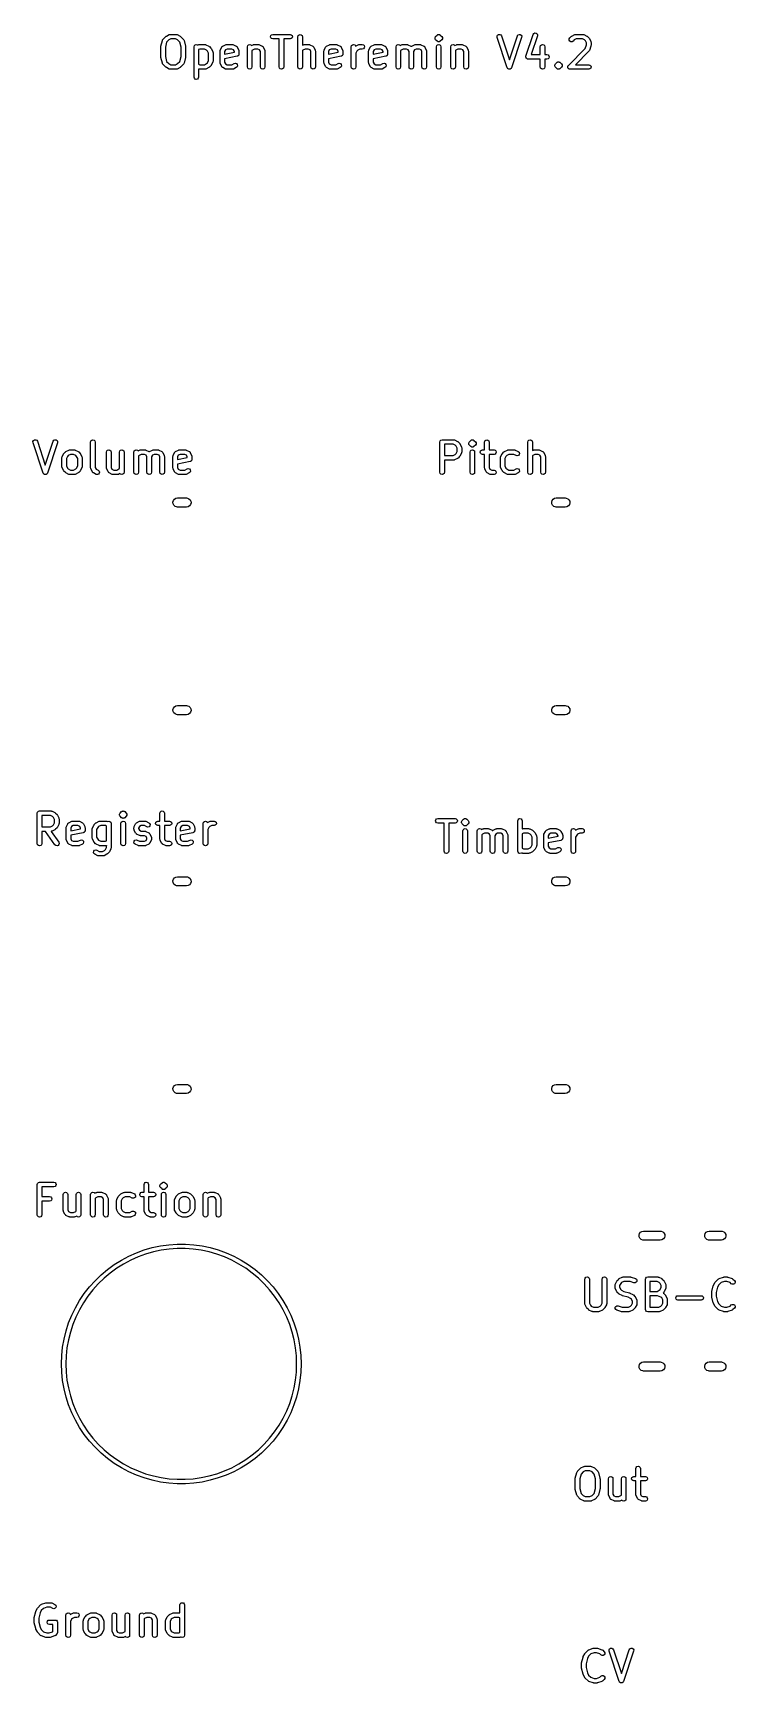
# Model space of a CAD drawing. Extents: x 0.14 to 1.97, y 0.72 to 5.
import ezdxf

# ---------------------------------------------------------------- set-up
doc = ezdxf.new("R2010")
doc.units = 0
doc.header["$MEASUREMENT"] = 0
doc.layers.add('BLACK', color=7, linetype='CONTINUOUS')

msp = doc.modelspace()

# ---------------------------------------------------------------- linework, layer by layer
at = {"layer": 'BLACK', "linetype": 'CONTINUOUS'}
for p, q in [((0.476648, 4.96909), (0.480398, 4.98409)), ((0.480398, 4.98409), (0.480422, 4.98414)), ((0.480422, 4.98419), (0.481163, 4.98547)), ((0.480422, 4.98414), (0.480422, 4.98419)), ((0.481163, 4.98547), (0.481881, 4.98676)), ((0.481881, 4.98676), (0.481925, 4.98679)), ((0.481925, 4.98679), (0.481951, 4.98683)), ((0.481951, 4.98683), (0.48945, 4.99433)), ((0.491459, 4.97964), (0.488283, 4.96693)), ((0.48945, 4.99433), (0.490273, 4.99481)), ((0.490273, 4.99481), (0.490985, 4.99544)), ((0.490985, 4.99544), (0.498484, 4.99919)), ((0.497124, 4.9853), (0.491459, 4.97964)), ((0.502519, 4.988), (0.497124, 4.9853)), ((0.498484, 4.99919), (0.499814, 4.99946)), ((0.499814, 4.99946), (0.501125, 4.99981)), ((0.501125, 4.99981), (0.516123, 4.99981)), ((0.514729, 4.988), (0.502519, 4.988)), ((0.520124, 4.9853), (0.514729, 4.988)), ((0.516123, 4.99981), (0.517434, 4.99946)), ((0.517434, 4.99946), (0.518764, 4.99919)), ((0.518764, 4.99919), (0.526263, 4.99544)), ((0.525789, 4.97964), (0.520124, 4.9853)), ((0.528965, 4.96693), (0.525789, 4.97964)), ((0.526263, 4.99544), (0.526974, 4.99481)), ((0.526974, 4.99481), (0.527798, 4.99433)), ((0.527798, 4.99433), (0.535297, 4.98683)), ((0.535297, 4.98683), (0.535323, 4.98679)), ((0.535323, 4.98679), (0.535367, 4.98676)), ((0.535367, 4.98676), (0.536085, 4.98547)), ((0.536085, 4.98547), (0.536825, 4.98419)), ((0.536825, 4.98419), (0.536825, 4.98414)), ((0.536825, 4.98414), (0.53685, 4.98409)), ((0.53685, 4.98409), (0.5406, 4.96909)), ((0.565664, 4.97277), (0.568616, 4.97357)), ((0.568616, 4.97357), (0.571569, 4.97277)), ((0.573474, 4.97294), (0.574804, 4.97321)), ((0.574804, 4.97321), (0.576115, 4.97357)), ((0.576115, 4.97357), (0.591114, 4.97357)), ((0.591114, 4.97357), (0.592425, 4.97321)), ((0.592425, 4.97321), (0.593755, 4.97294)), ((0.644716, 4.97294), (0.646045, 4.97321)), ((0.646045, 4.97321), (0.647357, 4.97357)), ((0.647357, 4.97357), (0.662355, 4.97357)), ((0.662355, 4.97357), (0.663666, 4.97321)), ((0.663666, 4.97321), (0.664996, 4.97294)), ((0.704396, 4.97277), (0.707349, 4.97357)), ((0.707349, 4.97357), (0.710302, 4.97277)), ((0.715957, 4.97294), (0.717286, 4.97321)), ((0.717286, 4.97321), (0.718598, 4.97357)), ((0.718598, 4.97357), (0.729846, 4.97357)), ((0.729846, 4.97357), (0.731157, 4.97321)), ((0.731157, 4.97321), (0.732487, 4.97294)), ((0.761436, 4.99391), (0.762227, 4.99686)), ((0.762227, 4.99095), (0.761436, 4.99391)), ((0.762227, 4.99686), (0.764389, 4.99902)), ((0.764389, 4.98879), (0.762227, 4.99095)), ((0.764389, 4.99902), (0.767342, 4.99981)), ((0.767342, 4.988), (0.764389, 4.98879)), ((0.767342, 4.99981), (0.812336, 4.99981)), ((0.783933, 4.988), (0.767342, 4.988)), ((0.783933, 4.91517), (0.783933, 4.988)), ((0.812336, 4.988), (0.795744, 4.988)), ((0.795744, 4.988), (0.795744, 4.91517)), ((0.812336, 4.99981), (0.815289, 4.99902)), ((0.815289, 4.98879), (0.812336, 4.988)), ((0.815289, 4.99902), (0.81745, 4.99686)), ((0.81745, 4.99095), (0.815289, 4.98879)), ((0.81745, 4.99686), (0.818241, 4.99391)), ((0.818241, 4.99391), (0.81745, 4.99095)), ((0.832677, 4.99391), (0.833468, 4.99686)), ((0.832677, 4.91517), (0.832677, 4.99391)), ((0.833468, 4.99686), (0.83563, 4.99902)), ((0.83563, 4.99902), (0.838583, 4.99981)), ((0.838583, 4.99981), (0.841535, 4.99902)), ((0.841535, 4.99902), (0.843697, 4.99686)), ((0.843697, 4.99686), (0.844488, 4.99391)), ((0.844488, 4.99391), (0.844488, 4.97159)), ((0.84719, 4.97294), (0.84852, 4.97321)), ((0.84852, 4.97321), (0.849831, 4.97357)), ((0.849831, 4.97357), (0.86108, 4.97357)), ((0.86108, 4.97357), (0.862391, 4.97321)), ((0.862391, 4.97321), (0.863721, 4.97294)), ((0.914682, 4.97294), (0.916012, 4.97321)), ((0.916012, 4.97321), (0.917323, 4.97357)), ((0.917323, 4.97357), (0.932321, 4.97357)), ((0.932321, 4.97357), (0.933632, 4.97321)), ((0.933632, 4.97321), (0.934962, 4.97294)), ((0.974363, 4.97277), (0.977315, 4.97357)), ((0.977315, 4.97357), (0.980268, 4.97277)), ((0.989672, 4.97294), (0.991002, 4.97321)), ((0.991002, 4.97321), (0.992313, 4.97357)), ((0.992313, 4.97357), (0.999813, 4.97357)), ((0.999813, 4.97357), (1.00277, 4.97277)), ((1.03092, 4.97294), (1.03225, 4.97321)), ((1.03225, 4.97321), (1.03356, 4.97357)), ((1.03356, 4.97357), (1.04856, 4.97357)), ((1.04856, 4.97357), (1.04987, 4.97321)), ((1.04987, 4.97321), (1.0512, 4.97294)), ((1.0906, 4.97277), (1.09355, 4.97357)), ((1.09355, 4.97357), (1.0965, 4.97277)), ((1.10216, 4.97294), (1.10349, 4.97321)), ((1.10349, 4.97321), (1.1048, 4.97357)), ((1.1048, 4.97357), (1.11605, 4.97357)), ((1.11605, 4.97357), (1.11736, 4.97321)), ((1.11736, 4.97321), (1.11869, 4.97294)), ((1.1359, 4.97294), (1.13723, 4.97321)), ((1.13723, 4.97321), (1.13855, 4.97357)), ((1.13855, 4.97357), (1.14979, 4.97357)), ((1.14979, 4.97357), (1.1511, 4.97321)), ((1.1511, 4.97321), (1.15243, 4.97294)), ((1.18908, 4.99169), (1.18997, 4.99321)), ((1.18908, 4.98863), (1.18908, 4.99169)), ((1.18973, 4.98752), (1.18908, 4.98863)), ((1.19061, 4.98598), (1.18973, 4.98752)), ((1.18997, 4.99321), (1.19061, 4.99433)), ((1.19061, 4.99433), (1.19436, 4.99808)), ((1.19436, 4.98223), (1.19061, 4.98598)), ((1.19436, 4.99808), (1.19504, 4.99847)), ((1.19436, 4.99808), (1.19436, 4.99808)), ((1.19436, 4.99808), (1.19436, 4.99808)), ((1.19504, 4.98184), (1.19436, 4.98223)), ((1.19504, 4.99847), (1.19558, 4.99902)), ((1.19558, 4.98129), (1.19504, 4.98184)), ((1.19558, 4.99902), (1.19634, 4.99922)), ((1.19634, 4.98109), (1.19558, 4.98129)), ((1.19558, 4.97277), (1.19854, 4.97357)), ((1.19634, 4.99922), (1.19701, 4.99961)), ((1.19701, 4.9807), (1.19634, 4.98109)), ((1.19701, 4.99961), (1.19779, 4.99961)), ((1.19779, 4.9807), (1.19701, 4.9807)), ((1.19779, 4.99961), (1.19854, 4.99981)), ((1.19854, 4.9805), (1.19779, 4.9807)), ((1.19854, 4.99981), (1.19929, 4.99961)), ((1.19929, 4.9807), (1.19854, 4.9805)), ((1.19854, 4.97357), (1.20149, 4.97277)), ((1.19929, 4.99961), (1.20007, 4.99961)), ((1.20007, 4.9807), (1.19929, 4.9807)), ((1.20007, 4.99961), (1.20074, 4.99922)), ((1.20074, 4.98109), (1.20007, 4.9807)), ((1.20074, 4.99922), (1.20149, 4.99902)), ((1.20149, 4.98129), (1.20074, 4.98109)), ((1.20149, 4.99902), (1.20204, 4.99847)), ((1.20204, 4.98184), (1.20149, 4.98129)), ((1.20204, 4.99847), (1.20271, 4.99808)), ((1.20271, 4.98223), (1.20204, 4.98184)), ((1.20271, 4.99808), (1.20271, 4.99808)), ((1.20271, 4.99808), (1.20646, 4.99433)), ((1.20646, 4.98598), (1.20271, 4.98223)), ((1.20646, 4.99433), (1.20799, 4.99169)), ((1.20799, 4.98863), (1.20646, 4.98598)), ((1.20646, 4.98598), (1.20646, 4.98598)), ((1.20799, 4.99169), (1.20799, 4.98863)), ((1.23308, 4.97277), (1.23603, 4.97357)), ((1.23603, 4.97357), (1.23899, 4.97277)), ((1.24464, 4.97294), (1.24597, 4.97321)), ((1.24597, 4.97321), (1.24728, 4.97357)), ((1.24728, 4.97357), (1.25853, 4.97357)), ((1.25853, 4.97357), (1.25984, 4.97321)), ((1.25984, 4.97321), (1.26117, 4.97294)), ((1.35023, 4.99509), (1.3516, 4.99783)), ((1.35042, 4.99204), (1.35023, 4.99509)), ((1.37666, 4.9133), (1.35042, 4.99204)), ((1.3516, 4.99783), (1.35415, 4.99951)), ((1.35415, 4.99951), (1.3572, 4.99969)), ((1.3572, 4.99969), (1.35994, 4.99833)), ((1.35994, 4.99833), (1.36162, 4.99577)), ((1.36162, 4.99577), (1.38226, 4.93384)), ((1.38226, 4.93384), (1.40291, 4.99577)), ((1.41411, 4.99204), (1.38787, 4.9133)), ((1.40291, 4.99577), (1.40459, 4.99833)), ((1.40459, 4.99833), (1.40733, 4.99969)), ((1.40733, 4.99969), (1.41038, 4.99951)), ((1.41038, 4.99951), (1.41293, 4.99783)), ((1.41293, 4.99783), (1.4143, 4.99509)), ((1.4143, 4.99509), (1.41411, 4.99204)), ((1.42541, 4.94328), (1.44415, 4.99952)), ((1.45536, 4.99579), (1.4392, 4.94732)), ((1.44415, 4.99952), (1.44584, 5.00208)), ((1.44584, 5.00208), (1.44857, 5.00344)), ((1.44857, 5.00344), (1.45162, 5.00326)), ((1.45162, 5.00326), (1.45417, 5.00157)), ((1.45417, 5.00157), (1.45554, 4.99884)), ((1.45554, 4.99884), (1.45536, 4.99579)), ((1.46555, 4.97277), (1.4685, 4.97357)), ((1.4685, 4.97357), (1.47146, 4.97277)), ((1.53779, 4.98794), (1.53932, 4.99058)), ((1.53779, 4.98488), (1.53779, 4.98794)), ((1.53932, 4.98223), (1.53779, 4.98488)), ((1.53932, 4.99058), (1.54307, 4.99433)), ((1.54197, 4.9807), (1.53932, 4.98223)), ((1.54502, 4.9807), (1.54197, 4.9807)), ((1.54307, 4.99433), (1.54389, 4.99481)), ((1.54389, 4.99481), (1.5446, 4.99544)), ((1.5446, 4.99544), (1.5521, 4.99919)), ((1.54767, 4.98223), (1.54502, 4.9807)), ((1.55074, 4.9853), (1.54767, 4.98223)), ((1.55614, 4.988), (1.55074, 4.9853)), ((1.5521, 4.99919), (1.55343, 4.99946)), ((1.55343, 4.99946), (1.55474, 4.99981)), ((1.55474, 4.99981), (1.57349, 4.99981)), ((1.5721, 4.988), (1.55614, 4.988)), ((1.57749, 4.9853), (1.5721, 4.988)), ((1.57349, 4.99981), (1.5748, 4.99946)), ((1.5748, 4.99946), (1.57613, 4.99919)), ((1.57613, 4.99919), (1.58363, 4.99544)), ((1.57989, 4.98291), (1.57749, 4.9853)), ((1.58258, 4.97751), (1.57989, 4.98291)), ((1.58258, 4.97237), (1.58258, 4.97751)), ((1.58363, 4.99544), (1.58434, 4.99481)), ((1.58434, 4.99481), (1.58517, 4.99433)), ((1.58517, 4.99433), (1.58892, 4.99058)), ((1.58892, 4.99058), (1.58939, 4.98976)), ((1.58939, 4.98976), (1.59002, 4.98905)), ((1.59002, 4.98905), (1.59377, 4.98155)), ((1.59377, 4.98155), (1.59404, 4.98022)), ((1.59404, 4.98022), (1.59439, 4.97891)), ((1.59439, 4.97891), (1.59439, 4.97141)), ((0.476472, 4.96766), (0.47666, 4.96836)), ((0.476472, 4.94141), (0.476472, 4.96766)), ((0.47666, 4.94071), (0.476472, 4.94141)), ((0.47666, 4.96836), (0.476648, 4.96909)), ((0.476648, 4.93998), (0.47666, 4.94071)), ((0.480398, 4.92498), (0.476648, 4.93998)), ((0.488283, 4.96693), (0.488283, 4.94214)), ((0.488283, 4.94214), (0.491459, 4.92943)), ((0.525789, 4.92943), (0.528965, 4.94214)), ((0.528965, 4.94214), (0.528965, 4.96693)), ((0.5406, 4.93998), (0.53685, 4.92498)), ((0.5406, 4.96909), (0.540588, 4.96836)), ((0.540588, 4.96836), (0.540776, 4.96766)), ((0.540776, 4.94141), (0.540588, 4.94071)), ((0.540588, 4.94071), (0.5406, 4.93998)), ((0.540776, 4.96766), (0.540776, 4.94141)), ((0.562711, 4.96766), (0.563502, 4.97061)), ((0.562711, 4.88892), (0.562711, 4.96766)), ((0.563502, 4.97061), (0.565664, 4.97277)), ((0.571569, 4.97277), (0.572092, 4.97225)), ((0.572092, 4.97225), (0.573474, 4.97294)), ((0.57751, 4.96175), (0.574522, 4.96026)), ((0.574522, 4.96026), (0.574522, 4.92257)), ((0.589719, 4.96175), (0.57751, 4.96175)), ((0.595114, 4.95906), (0.589719, 4.96175)), ((0.593755, 4.97294), (0.601254, 4.96919)), ((0.597509, 4.95666), (0.595114, 4.95906)), ((0.600206, 4.95127), (0.597509, 4.95666)), ((0.597509, 4.92616), (0.600206, 4.93156)), ((0.600206, 4.93156), (0.600206, 4.95127)), ((0.601254, 4.96919), (0.601965, 4.96856)), ((0.601965, 4.96856), (0.602788, 4.96809)), ((0.602788, 4.96809), (0.606538, 4.96434)), ((0.606538, 4.96434), (0.607013, 4.96351)), ((0.607013, 4.96351), (0.607644, 4.9628)), ((0.607644, 4.9628), (0.611394, 4.9553)), ((0.611394, 4.9553), (0.611666, 4.95397)), ((0.611666, 4.95397), (0.612017, 4.95266)), ((0.612017, 4.93016), (0.611666, 4.92885)), ((0.612017, 4.95266), (0.612017, 4.93016)), ((0.630202, 4.95641), (0.630554, 4.95772)), ((0.630202, 4.92642), (0.630202, 4.95641)), ((0.630554, 4.95772), (0.630826, 4.95905)), ((0.630826, 4.95905), (0.634575, 4.96655)), ((0.634575, 4.96655), (0.634815, 4.96682)), ((0.634815, 4.96682), (0.634929, 4.96716)), ((0.634929, 4.96716), (0.635817, 4.96795)), ((0.635817, 4.96795), (0.636604, 4.96884)), ((0.636604, 4.96884), (0.636946, 4.96895)), ((0.636946, 4.96895), (0.637216, 4.96919)), ((0.637216, 4.96919), (0.644716, 4.97294)), ((0.644259, 4.95951), (0.642013, 4.95502)), ((0.642013, 4.95502), (0.642013, 4.94862)), ((0.642013, 4.94862), (0.667698, 4.95375)), ((0.674761, 4.94312), (0.642013, 4.93657)), ((0.642013, 4.93657), (0.642013, 4.92781)), ((0.648751, 4.96175), (0.644259, 4.95951)), ((0.660961, 4.96175), (0.648751, 4.96175)), ((0.665452, 4.95951), (0.660961, 4.96175)), ((0.664996, 4.97294), (0.672495, 4.96919)), ((0.667698, 4.95502), (0.665452, 4.95951)), ((0.667698, 4.95375), (0.667698, 4.95502)), ((0.672495, 4.96919), (0.672765, 4.96895)), ((0.672765, 4.96895), (0.673108, 4.96884)), ((0.673108, 4.96884), (0.673895, 4.96795)), ((0.673895, 4.96795), (0.674782, 4.96716)), ((0.675625, 4.94355), (0.674761, 4.94312)), ((0.674782, 4.96716), (0.674896, 4.96682)), ((0.674896, 4.96682), (0.675136, 4.96655)), ((0.675136, 4.96655), (0.678885, 4.95905)), ((0.676556, 4.9438), (0.675625, 4.94355)), ((0.676973, 4.94422), (0.676556, 4.9438)), ((0.677502, 4.94448), (0.676973, 4.94422)), ((0.678036, 4.94528), (0.677502, 4.94448)), ((0.678718, 4.94596), (0.678036, 4.94528)), ((0.67887, 4.94653), (0.678718, 4.94596)), ((0.679197, 4.94702), (0.67887, 4.94653)), ((0.678885, 4.95905), (0.679157, 4.95772)), ((0.679157, 4.95772), (0.679509, 4.95641)), ((0.679259, 4.94798), (0.679197, 4.94702)), ((0.679509, 4.94891), (0.679259, 4.94798)), ((0.679509, 4.95641), (0.679509, 4.94891)), ((0.701444, 4.96766), (0.702235, 4.97061)), ((0.701444, 4.91517), (0.701444, 4.96766)), ((0.702235, 4.97061), (0.704396, 4.97277)), ((0.710302, 4.97277), (0.712075, 4.971)), ((0.712075, 4.971), (0.715957, 4.97294)), ((0.714597, 4.95906), (0.713255, 4.95772)), ((0.713255, 4.95772), (0.713255, 4.91517)), ((0.719992, 4.96175), (0.714597, 4.95906)), ((0.728452, 4.96175), (0.719992, 4.96175)), ((0.732944, 4.95951), (0.728452, 4.96175)), ((0.732487, 4.97294), (0.739986, 4.96919)), ((0.735189, 4.95502), (0.732944, 4.95951)), ((0.735189, 4.91517), (0.735189, 4.95502)), ((0.739986, 4.96919), (0.740257, 4.96895)), ((0.740257, 4.96895), (0.740599, 4.96884)), ((0.740599, 4.96884), (0.741386, 4.96795)), ((0.741386, 4.96795), (0.742274, 4.96716)), ((0.742274, 4.96716), (0.742388, 4.96682)), ((0.742388, 4.96682), (0.742627, 4.96655)), ((0.742627, 4.96655), (0.746377, 4.95905)), ((0.746377, 4.95905), (0.746649, 4.95772)), ((0.746649, 4.95772), (0.747, 4.95641)), ((0.747, 4.95641), (0.747, 4.91517)), ((0.844488, 4.97159), (0.84719, 4.97294)), ((0.84583, 4.95906), (0.844488, 4.95772)), ((0.844488, 4.95772), (0.844488, 4.91517)), ((0.851225, 4.96175), (0.84583, 4.95906)), ((0.859686, 4.96175), (0.851225, 4.96175)), ((0.864177, 4.95951), (0.859686, 4.96175)), ((0.863721, 4.97294), (0.87122, 4.96919)), ((0.866423, 4.95502), (0.864177, 4.95951)), ((0.866423, 4.91517), (0.866423, 4.95502)), ((0.87122, 4.96919), (0.87149, 4.96895)), ((0.87149, 4.96895), (0.871833, 4.96884)), ((0.871833, 4.96884), (0.87262, 4.96795)), ((0.87262, 4.96795), (0.873507, 4.96716)), ((0.873507, 4.96716), (0.873621, 4.96682)), ((0.873621, 4.96682), (0.873861, 4.96655)), ((0.873861, 4.96655), (0.87761, 4.95905)), ((0.87761, 4.95905), (0.877883, 4.95772)), ((0.877883, 4.95772), (0.878234, 4.95641)), ((0.878234, 4.95641), (0.878234, 4.91517)), ((0.900169, 4.95641), (0.90052, 4.95772)), ((0.900169, 4.92642), (0.900169, 4.95641)), ((0.90052, 4.95772), (0.900792, 4.95905)), ((0.900792, 4.95905), (0.904542, 4.96655)), ((0.904542, 4.96655), (0.904781, 4.96682)), ((0.904781, 4.96682), (0.904896, 4.96716)), ((0.904896, 4.96716), (0.905783, 4.96795)), ((0.905783, 4.96795), (0.90657, 4.96884)), ((0.90657, 4.96884), (0.906912, 4.96895)), ((0.906912, 4.96895), (0.907183, 4.96919)), ((0.907183, 4.96919), (0.914682, 4.97294)), ((0.914225, 4.95951), (0.91198, 4.95502)), ((0.91198, 4.95502), (0.91198, 4.94862)), ((0.91198, 4.94862), (0.937664, 4.95375)), ((0.944728, 4.94312), (0.91198, 4.93657)), ((0.91198, 4.93657), (0.91198, 4.92781)), ((0.918717, 4.96175), (0.914225, 4.95951)), ((0.930927, 4.96175), (0.918717, 4.96175)), ((0.935418, 4.95951), (0.930927, 4.96175)), ((0.934962, 4.97294), (0.942461, 4.96919)), ((0.937664, 4.95502), (0.935418, 4.95951)), ((0.937664, 4.95375), (0.937664, 4.95502)), ((0.942461, 4.96919), (0.942731, 4.96895)), ((0.942731, 4.96895), (0.943074, 4.96884)), ((0.943074, 4.96884), (0.943861, 4.96795)), ((0.943861, 4.96795), (0.944748, 4.96716)), ((0.945592, 4.94355), (0.944728, 4.94312)), ((0.944748, 4.96716), (0.944862, 4.96682)), ((0.944862, 4.96682), (0.945102, 4.96655)), ((0.945102, 4.96655), (0.948852, 4.95905)), ((0.946522, 4.9438), (0.945592, 4.94355)), ((0.946939, 4.94422), (0.946522, 4.9438)), ((0.947468, 4.94448), (0.946939, 4.94422)), ((0.948002, 4.94528), (0.947468, 4.94448)), ((0.948684, 4.94596), (0.948002, 4.94528)), ((0.948836, 4.94653), (0.948684, 4.94596)), ((0.949164, 4.94702), (0.948836, 4.94653)), ((0.948852, 4.95905), (0.949124, 4.95772)), ((0.949124, 4.95772), (0.949475, 4.95641)), ((0.949226, 4.94798), (0.949164, 4.94702)), ((0.949475, 4.94891), (0.949226, 4.94798)), ((0.949475, 4.95641), (0.949475, 4.94891)), ((0.97141, 4.96766), (0.972201, 4.97061)), ((0.97141, 4.91517), (0.97141, 4.96766)), ((0.972201, 4.97061), (0.974363, 4.97277)), ((0.980268, 4.97277), (0.98243, 4.97061)), ((0.98243, 4.97061), (0.982735, 4.96947)), ((0.982735, 4.96947), (0.989672, 4.97294)), ((0.985918, 4.95666), (0.983221, 4.95127)), ((0.983221, 4.95127), (0.983221, 4.91517)), ((0.988313, 4.95906), (0.985918, 4.95666)), ((0.993708, 4.96175), (0.988313, 4.95906)), ((0.999813, 4.96175), (0.993708, 4.96175)), ((1.00277, 4.96255), (0.999813, 4.96175)), ((1.00277, 4.97277), (1.00493, 4.97061)), ((1.00493, 4.96471), (1.00277, 4.96255)), ((1.00493, 4.97061), (1.00572, 4.96766)), ((1.00572, 4.96766), (1.00493, 4.96471)), ((1.0164, 4.95641), (1.01676, 4.95772)), ((1.0164, 4.92642), (1.0164, 4.95641)), ((1.01676, 4.95772), (1.01703, 4.95905)), ((1.01703, 4.95905), (1.02078, 4.96655)), ((1.02078, 4.96655), (1.02102, 4.96682)), ((1.02102, 4.96682), (1.02113, 4.96716)), ((1.02113, 4.96716), (1.02202, 4.96795)), ((1.02202, 4.96795), (1.02281, 4.96884)), ((1.02281, 4.96884), (1.02315, 4.96895)), ((1.02315, 4.96895), (1.02342, 4.96919)), ((1.02342, 4.96919), (1.03092, 4.97294)), ((1.03046, 4.95951), (1.02822, 4.95502)), ((1.02822, 4.95502), (1.02822, 4.94862)), ((1.02822, 4.94862), (1.0539, 4.95375)), ((1.06096, 4.94312), (1.02822, 4.93657)), ((1.02822, 4.93657), (1.02822, 4.92781)), ((1.03495, 4.96175), (1.03046, 4.95951)), ((1.04716, 4.96175), (1.03495, 4.96175)), ((1.05165, 4.95951), (1.04716, 4.96175)), ((1.0512, 4.97294), (1.0587, 4.96919)), ((1.0539, 4.95502), (1.05165, 4.95951)), ((1.0539, 4.95375), (1.0539, 4.95502)), ((1.0587, 4.96919), (1.05897, 4.96895)), ((1.05897, 4.96895), (1.05931, 4.96884)), ((1.05931, 4.96884), (1.0601, 4.96795)), ((1.0601, 4.96795), (1.06098, 4.96716)), ((1.06183, 4.94355), (1.06096, 4.94312)), ((1.06098, 4.96716), (1.0611, 4.96682)), ((1.0611, 4.96682), (1.06134, 4.96655)), ((1.06134, 4.96655), (1.06509, 4.95905)), ((1.06276, 4.9438), (1.06183, 4.94355)), ((1.06317, 4.94422), (1.06276, 4.9438)), ((1.0637, 4.94448), (1.06317, 4.94422)), ((1.06424, 4.94528), (1.0637, 4.94448)), ((1.06492, 4.94596), (1.06424, 4.94528)), ((1.06507, 4.94653), (1.06492, 4.94596)), ((1.0654, 4.94702), (1.06507, 4.94653)), ((1.06509, 4.95905), (1.06536, 4.95772)), ((1.06536, 4.95772), (1.06571, 4.95641)), ((1.06546, 4.94798), (1.0654, 4.94702)), ((1.06571, 4.94891), (1.06546, 4.94798)), ((1.06571, 4.95641), (1.06571, 4.94891)), ((1.08765, 4.96766), (1.08844, 4.97061)), ((1.08765, 4.91517), (1.08765, 4.96766)), ((1.08844, 4.97061), (1.0906, 4.97277)), ((1.0965, 4.97277), (1.09828, 4.971)), ((1.09828, 4.971), (1.10216, 4.97294)), ((1.1008, 4.95906), (1.09946, 4.95772)), ((1.09946, 4.95772), (1.09946, 4.91517)), ((1.10619, 4.96175), (1.1008, 4.95906)), ((1.11465, 4.96175), (1.10619, 4.96175)), ((1.11915, 4.95951), (1.11465, 4.96175)), ((1.11869, 4.97294), (1.12619, 4.96919)), ((1.12139, 4.95502), (1.11915, 4.95951)), ((1.12139, 4.91517), (1.12139, 4.95502)), ((1.12619, 4.96919), (1.12646, 4.96895)), ((1.12646, 4.96895), (1.1268, 4.96884)), ((1.1268, 4.96884), (1.1273, 4.96828)), ((1.1273, 4.96828), (1.12779, 4.96884)), ((1.12779, 4.96884), (1.12813, 4.96895)), ((1.12813, 4.96895), (1.12841, 4.96919)), ((1.12841, 4.96919), (1.1359, 4.97294)), ((1.13545, 4.95951), (1.1332, 4.95502)), ((1.1332, 4.95502), (1.1332, 4.91517)), ((1.13994, 4.96175), (1.13545, 4.95951)), ((1.1484, 4.96175), (1.13994, 4.96175)), ((1.15289, 4.95951), (1.1484, 4.96175)), ((1.15243, 4.97294), (1.15993, 4.96919)), ((1.15514, 4.95502), (1.15289, 4.95951)), ((1.15514, 4.91517), (1.15514, 4.95502)), ((1.15993, 4.96919), (1.1602, 4.96895)), ((1.1602, 4.96895), (1.16055, 4.96884)), ((1.16055, 4.96884), (1.16133, 4.96795)), ((1.16133, 4.96795), (1.16222, 4.96716)), ((1.16222, 4.96716), (1.16234, 4.96682)), ((1.16234, 4.96682), (1.16257, 4.96655)), ((1.16257, 4.96655), (1.16632, 4.95905)), ((1.16632, 4.95905), (1.1666, 4.95772)), ((1.1666, 4.95772), (1.16695, 4.95641)), ((1.16695, 4.95641), (1.16695, 4.91517)), ((1.19263, 4.96766), (1.19342, 4.97061)), ((1.19263, 4.91517), (1.19263, 4.96766)), ((1.19342, 4.97061), (1.19558, 4.97277)), ((1.20149, 4.97277), (1.20365, 4.97061)), ((1.20365, 4.97061), (1.20444, 4.96766)), ((1.20444, 4.96766), (1.20444, 4.91517)), ((1.23013, 4.96766), (1.23092, 4.97061)), ((1.23013, 4.91517), (1.23013, 4.96766)), ((1.23092, 4.97061), (1.23308, 4.97277)), ((1.23899, 4.97277), (1.24076, 4.971)), ((1.24076, 4.971), (1.24464, 4.97294)), ((1.24328, 4.95906), (1.24194, 4.95772)), ((1.24194, 4.95772), (1.24194, 4.91517)), ((1.24868, 4.96175), (1.24328, 4.95906)), ((1.25714, 4.96175), (1.24868, 4.96175)), ((1.26163, 4.95951), (1.25714, 4.96175)), ((1.26117, 4.97294), (1.26867, 4.96919)), ((1.26387, 4.95502), (1.26163, 4.95951)), ((1.26387, 4.91517), (1.26387, 4.95502)), ((1.26867, 4.96919), (1.26894, 4.96895)), ((1.26894, 4.96895), (1.26928, 4.96884)), ((1.26928, 4.96884), (1.27007, 4.96795)), ((1.27007, 4.96795), (1.27096, 4.96716)), ((1.27096, 4.96716), (1.27107, 4.96682)), ((1.27107, 4.96682), (1.27131, 4.96655)), ((1.27131, 4.96655), (1.27506, 4.95905)), ((1.27506, 4.95905), (1.27533, 4.95772)), ((1.27533, 4.95772), (1.27568, 4.95641)), ((1.27568, 4.95641), (1.27568, 4.91517)), ((1.4251, 4.94141), (1.42535, 4.94233)), ((1.42526, 4.94083), (1.4251, 4.94141)), ((1.42522, 4.94023), (1.42526, 4.94083)), ((1.42565, 4.93938), (1.42522, 4.94023)), ((1.42535, 4.94233), (1.42541, 4.94328)), ((1.42589, 4.93846), (1.42565, 4.93938)), ((1.42632, 4.93803), (1.42589, 4.93846)), ((1.42659, 4.9375), (1.42632, 4.93803)), ((1.42738, 4.93697), (1.42659, 4.9375)), ((1.42806, 4.9363), (1.42738, 4.93697)), ((1.42864, 4.93614), (1.42806, 4.9363)), ((1.42914, 4.93581), (1.42864, 4.93614)), ((1.43009, 4.93575), (1.42914, 4.93581)), ((1.43101, 4.93551), (1.43009, 4.93575)), ((1.4626, 4.93551), (1.43101, 4.93551)), ((1.4392, 4.94732), (1.4626, 4.94732)), ((1.4626, 4.96766), (1.46339, 4.97061)), ((1.4626, 4.94732), (1.4626, 4.96766)), ((1.4626, 4.91517), (1.4626, 4.93551)), ((1.46339, 4.97061), (1.46555, 4.97277)), ((1.47146, 4.97277), (1.47362, 4.97061)), ((1.47362, 4.97061), (1.47441, 4.96766)), ((1.47441, 4.96766), (1.47441, 4.94732)), ((1.47441, 4.94732), (1.47975, 4.94732)), ((1.47975, 4.93551), (1.47441, 4.93551)), ((1.47441, 4.93551), (1.47441, 4.91517)), ((1.47975, 4.94732), (1.48271, 4.94653)), ((1.48271, 4.9363), (1.47975, 4.93551)), ((1.48271, 4.94653), (1.48487, 4.94437)), ((1.48487, 4.93846), (1.48271, 4.9363)), ((1.48487, 4.94437), (1.48566, 4.94141)), ((1.48566, 4.94141), (1.48487, 4.93846)), ((1.53557, 4.91934), (1.57958, 4.96335)), ((1.58892, 4.95599), (1.554, 4.92107)), ((1.57958, 4.96335), (1.58258, 4.97237)), ((1.58959, 4.95716), (1.58892, 4.95599)), ((1.59034, 4.95829), (1.58959, 4.95716)), ((1.59409, 4.96954), (1.59034, 4.95829)), ((1.59415, 4.97049), (1.59409, 4.96954)), ((1.59439, 4.97141), (1.59415, 4.97049)), ((0.480422, 4.92494), (0.480398, 4.92498)), ((0.480422, 4.92489), (0.480422, 4.92494)), ((0.481163, 4.92361), (0.480422, 4.92489)), ((0.481881, 4.92231), (0.481163, 4.92361)), ((0.481925, 4.92228), (0.481881, 4.92231)), ((0.481951, 4.92224), (0.481925, 4.92228)), ((0.48945, 4.91474), (0.481951, 4.92224)), ((0.490273, 4.91427), (0.48945, 4.91474)), ((0.490985, 4.91363), (0.490273, 4.91427)), ((0.498484, 4.90988), (0.490985, 4.91363)), ((0.491459, 4.92943), (0.497124, 4.92377)), ((0.497124, 4.92377), (0.502519, 4.92107)), ((0.499814, 4.90961), (0.498484, 4.90988)), ((0.501125, 4.90926), (0.499814, 4.90961)), ((0.516123, 4.90926), (0.501125, 4.90926)), ((0.502519, 4.92107), (0.514729, 4.92107)), ((0.514729, 4.92107), (0.520124, 4.92377)), ((0.517434, 4.90961), (0.516123, 4.90926)), ((0.518764, 4.90988), (0.517434, 4.90961)), ((0.526263, 4.91363), (0.518764, 4.90988)), ((0.520124, 4.92377), (0.525789, 4.92943)), ((0.526974, 4.91427), (0.526263, 4.91363)), ((0.527798, 4.91474), (0.526974, 4.91427)), ((0.535297, 4.92224), (0.527798, 4.91474)), ((0.535323, 4.92228), (0.535297, 4.92224)), ((0.535367, 4.92231), (0.535323, 4.92228)), ((0.536085, 4.9236), (0.535367, 4.92231)), ((0.536825, 4.92489), (0.536085, 4.9236)), ((0.53685, 4.92498), (0.536825, 4.92494)), ((0.536825, 4.92494), (0.536825, 4.92489)), ((0.563502, 4.88597), (0.562711, 4.88892)), ((0.574522, 4.88892), (0.573731, 4.88597)), ((0.574522, 4.92257), (0.57751, 4.92107)), ((0.574804, 4.90961), (0.574522, 4.90967)), ((0.574522, 4.90967), (0.574522, 4.88892)), ((0.576115, 4.90926), (0.574804, 4.90961)), ((0.591114, 4.90926), (0.576115, 4.90926)), ((0.57751, 4.92107), (0.589719, 4.92107)), ((0.589719, 4.92107), (0.595114, 4.92377)), ((0.592425, 4.90961), (0.591114, 4.90926)), ((0.593755, 4.90988), (0.592425, 4.90961)), ((0.601254, 4.91363), (0.593755, 4.90988)), ((0.595114, 4.92377), (0.597509, 4.92616)), ((0.601965, 4.91427), (0.601254, 4.91363)), ((0.602788, 4.91474), (0.601965, 4.91427)), ((0.606538, 4.91849), (0.602788, 4.91474)), ((0.607013, 4.91931), (0.606538, 4.91849)), ((0.607644, 4.92002), (0.607013, 4.91931)), ((0.611394, 4.92752), (0.607644, 4.92002)), ((0.611666, 4.92885), (0.611394, 4.92752)), ((0.630554, 4.9251), (0.630202, 4.92642)), ((0.630826, 4.92377), (0.630554, 4.9251)), ((0.634575, 4.91628), (0.630826, 4.92377)), ((0.634815, 4.91601), (0.634575, 4.91628)), ((0.634929, 4.91566), (0.634815, 4.91601)), ((0.635817, 4.91488), (0.634929, 4.91566)), ((0.636604, 4.91399), (0.635817, 4.91488)), ((0.636946, 4.91387), (0.636604, 4.91399)), ((0.637216, 4.91363), (0.636946, 4.91387)), ((0.644716, 4.90988), (0.637216, 4.91363)), ((0.642013, 4.92781), (0.644259, 4.92332)), ((0.644259, 4.92332), (0.648751, 4.92107)), ((0.646045, 4.90961), (0.644716, 4.90988)), ((0.647357, 4.90926), (0.646045, 4.90961)), ((0.662355, 4.90926), (0.647357, 4.90926)), ((0.648751, 4.92107), (0.660961, 4.92107)), ((0.660961, 4.92107), (0.667213, 4.9242)), ((0.663666, 4.90961), (0.662355, 4.90926)), ((0.664996, 4.90988), (0.663666, 4.90961)), ((0.672495, 4.91363), (0.664996, 4.90988)), ((0.667213, 4.9242), (0.670208, 4.92481)), ((0.670208, 4.92481), (0.673108, 4.92384)), ((0.674782, 4.91566), (0.672495, 4.91363)), ((0.673108, 4.92384), (0.675136, 4.92156)), ((0.675749, 4.91856), (0.674782, 4.91566)), ((0.675136, 4.92156), (0.675749, 4.91856)), ((0.702235, 4.91221), (0.701444, 4.91517)), ((0.704396, 4.91005), (0.702235, 4.91221)), ((0.707349, 4.90926), (0.704396, 4.91005)), ((0.710302, 4.91005), (0.707349, 4.90926)), ((0.712463, 4.91221), (0.710302, 4.91005)), ((0.713255, 4.91517), (0.712463, 4.91221)), ((0.735981, 4.91221), (0.735189, 4.91517)), ((0.738142, 4.91005), (0.735981, 4.91221)), ((0.741095, 4.90926), (0.738142, 4.91005)), ((0.744048, 4.91005), (0.741095, 4.90926)), ((0.746209, 4.91221), (0.744048, 4.91005)), ((0.747, 4.91517), (0.746209, 4.91221)), ((0.784724, 4.91221), (0.783933, 4.91517)), ((0.786886, 4.91005), (0.784724, 4.91221)), ((0.789839, 4.90926), (0.786886, 4.91005)), ((0.792791, 4.91005), (0.789839, 4.90926)), ((0.794953, 4.91221), (0.792791, 4.91005)), ((0.795744, 4.91517), (0.794953, 4.91221)), ((0.833468, 4.91221), (0.832677, 4.91517)), ((0.83563, 4.91005), (0.833468, 4.91221)), ((0.838583, 4.90926), (0.83563, 4.91005)), ((0.841535, 4.91005), (0.838583, 4.90926)), ((0.843697, 4.91221), (0.841535, 4.91005)), ((0.844488, 4.91517), (0.843697, 4.91221)), ((0.867214, 4.91221), (0.866423, 4.91517)), ((0.869376, 4.91005), (0.867214, 4.91221)), ((0.872328, 4.90926), (0.869376, 4.91005)), ((0.875281, 4.91005), (0.872328, 4.90926)), ((0.877443, 4.91221), (0.875281, 4.91005)), ((0.878234, 4.91517), (0.877443, 4.91221)), ((0.90052, 4.9251), (0.900169, 4.92642)), ((0.900792, 4.92377), (0.90052, 4.9251)), ((0.904542, 4.91628), (0.900792, 4.92377)), ((0.904781, 4.91601), (0.904542, 4.91628)), ((0.904896, 4.91566), (0.904781, 4.91601)), ((0.905783, 4.91488), (0.904896, 4.91566)), ((0.90657, 4.91399), (0.905783, 4.91488)), ((0.906912, 4.91387), (0.90657, 4.91399)), ((0.907183, 4.91363), (0.906912, 4.91387)), ((0.914682, 4.90988), (0.907183, 4.91363)), ((0.91198, 4.92781), (0.914225, 4.92332)), ((0.914225, 4.92332), (0.918717, 4.92107)), ((0.916012, 4.90961), (0.914682, 4.90988)), ((0.917323, 4.90926), (0.916012, 4.90961)), ((0.932321, 4.90926), (0.917323, 4.90926)), ((0.918717, 4.92107), (0.930927, 4.92107)), ((0.930927, 4.92107), (0.937179, 4.9242)), ((0.933632, 4.90961), (0.932321, 4.90926)), ((0.934962, 4.90988), (0.933632, 4.90961)), ((0.942461, 4.91363), (0.934962, 4.90988)), ((0.937179, 4.9242), (0.940174, 4.92481)), ((0.940174, 4.92481), (0.943074, 4.92384)), ((0.944748, 4.91566), (0.942461, 4.91363)), ((0.943074, 4.92384), (0.945102, 4.92156)), ((0.945715, 4.91856), (0.944748, 4.91566)), ((0.945102, 4.92156), (0.945715, 4.91856)), ((0.972201, 4.91221), (0.97141, 4.91517)), ((0.974363, 4.91005), (0.972201, 4.91221)), ((0.977315, 4.90926), (0.974363, 4.91005)), ((0.980268, 4.91005), (0.977315, 4.90926)), ((0.98243, 4.91221), (0.980268, 4.91005)), ((0.983221, 4.91517), (0.98243, 4.91221)), ((1.01676, 4.9251), (1.0164, 4.92642)), ((1.01703, 4.92377), (1.01676, 4.9251)), ((1.02078, 4.91628), (1.01703, 4.92377)), ((1.02102, 4.91601), (1.02078, 4.91628)), ((1.02113, 4.91566), (1.02102, 4.91601)), ((1.02202, 4.91488), (1.02113, 4.91566)), ((1.02281, 4.91399), (1.02202, 4.91488)), ((1.02315, 4.91387), (1.02281, 4.91399)), ((1.02342, 4.91363), (1.02315, 4.91387)), ((1.03092, 4.90988), (1.02342, 4.91363)), ((1.02822, 4.92781), (1.03046, 4.92332)), ((1.03046, 4.92332), (1.03495, 4.92107)), ((1.03225, 4.90961), (1.03092, 4.90988)), ((1.03356, 4.90926), (1.03225, 4.90961)), ((1.04856, 4.90926), (1.03356, 4.90926)), ((1.03495, 4.92107), (1.04716, 4.92107)), ((1.04716, 4.92107), (1.05341, 4.9242)), ((1.04987, 4.90961), (1.04856, 4.90926)), ((1.0512, 4.90988), (1.04987, 4.90961)), ((1.0587, 4.91363), (1.0512, 4.90988)), ((1.05341, 4.9242), (1.05641, 4.92481)), ((1.05641, 4.92481), (1.05931, 4.92384)), ((1.06098, 4.91566), (1.0587, 4.91363)), ((1.05931, 4.92384), (1.06134, 4.92156)), ((1.06195, 4.91856), (1.06098, 4.91566)), ((1.06134, 4.92156), (1.06195, 4.91856)), ((1.08844, 4.91221), (1.08765, 4.91517)), ((1.0906, 4.91005), (1.08844, 4.91221)), ((1.09355, 4.90926), (1.0906, 4.91005)), ((1.0965, 4.91005), (1.09355, 4.90926)), ((1.09867, 4.91221), (1.0965, 4.91005)), ((1.09946, 4.91517), (1.09867, 4.91221)), ((1.12218, 4.91221), (1.12139, 4.91517)), ((1.12434, 4.91005), (1.12218, 4.91221)), ((1.1273, 4.90926), (1.12434, 4.91005)), ((1.13025, 4.91005), (1.1273, 4.90926)), ((1.13241, 4.91221), (1.13025, 4.91005)), ((1.1332, 4.91517), (1.13241, 4.91221)), ((1.15593, 4.91221), (1.15514, 4.91517)), ((1.15809, 4.91005), (1.15593, 4.91221)), ((1.16104, 4.90926), (1.15809, 4.91005)), ((1.164, 4.91005), (1.16104, 4.90926)), ((1.16616, 4.91221), (1.164, 4.91005)), ((1.16695, 4.91517), (1.16616, 4.91221)), ((1.19342, 4.91221), (1.19263, 4.91517)), ((1.19558, 4.91005), (1.19342, 4.91221)), ((1.19854, 4.90926), (1.19558, 4.91005)), ((1.20149, 4.91005), (1.19854, 4.90926)), ((1.20365, 4.91221), (1.20149, 4.91005)), ((1.20444, 4.91517), (1.20365, 4.91221)), ((1.23092, 4.91221), (1.23013, 4.91517)), ((1.23308, 4.91005), (1.23092, 4.91221)), ((1.23603, 4.90926), (1.23308, 4.91005)), ((1.23899, 4.91005), (1.23603, 4.90926)), ((1.24115, 4.91221), (1.23899, 4.91005)), ((1.24194, 4.91517), (1.24115, 4.91221)), ((1.26466, 4.91221), (1.26387, 4.91517)), ((1.26683, 4.91005), (1.26466, 4.91221)), ((1.26978, 4.90926), (1.26683, 4.91005)), ((1.27273, 4.91005), (1.26978, 4.90926)), ((1.27489, 4.91221), (1.27273, 4.91005)), ((1.27568, 4.91517), (1.27489, 4.91221)), ((1.37732, 4.91231), (1.37666, 4.9133)), ((1.37785, 4.91125), (1.37732, 4.91231)), ((1.37815, 4.91105), (1.37785, 4.91125)), ((1.37835, 4.91075), (1.37815, 4.91105)), ((1.37941, 4.91022), (1.37835, 4.91075)), ((1.3804, 4.90956), (1.37941, 4.91022)), ((1.38076, 4.90954), (1.3804, 4.90956)), ((1.38108, 4.90938), (1.38076, 4.90954)), ((1.38226, 4.90945), (1.38108, 4.90938)), ((1.38345, 4.90938), (1.38226, 4.90945)), ((1.38377, 4.90954), (1.38345, 4.90938)), ((1.38413, 4.90956), (1.38377, 4.90954)), ((1.38512, 4.91022), (1.38413, 4.90956)), ((1.38618, 4.91075), (1.38512, 4.91022)), ((1.38638, 4.91105), (1.38618, 4.91075)), ((1.38668, 4.91125), (1.38638, 4.91105)), ((1.38721, 4.91231), (1.38668, 4.91125)), ((1.38787, 4.9133), (1.38721, 4.91231)), ((1.46339, 4.91221), (1.4626, 4.91517)), ((1.46555, 4.91005), (1.46339, 4.91221)), ((1.4685, 4.90926), (1.46555, 4.91005)), ((1.47146, 4.91005), (1.4685, 4.90926)), ((1.47362, 4.91221), (1.47146, 4.91005)), ((1.47441, 4.91517), (1.47362, 4.91221)), ((1.50029, 4.92044), (1.50118, 4.92197)), ((1.50029, 4.91739), (1.50029, 4.92044)), ((1.50118, 4.91586), (1.50029, 4.91739)), ((1.50118, 4.92197), (1.50182, 4.92309)), ((1.50182, 4.91474), (1.50118, 4.91586)), ((1.50182, 4.92309), (1.50557, 4.92684)), ((1.50182, 4.92309), (1.50182, 4.92309)), ((1.50557, 4.91099), (1.50182, 4.91474)), ((1.50182, 4.91474), (1.50182, 4.91474)), ((1.50557, 4.92684), (1.50625, 4.92723)), ((1.50625, 4.9106), (1.50557, 4.91099)), ((1.50625, 4.92723), (1.5068, 4.92778)), ((1.5068, 4.91005), (1.50625, 4.9106)), ((1.5068, 4.92778), (1.50755, 4.92798)), ((1.50755, 4.90985), (1.5068, 4.91005)), ((1.50755, 4.92798), (1.50822, 4.92837)), ((1.50822, 4.90946), (1.50755, 4.90985)), ((1.50822, 4.92837), (1.509, 4.92837)), ((1.509, 4.90946), (1.50822, 4.90946)), ((1.509, 4.92837), (1.50975, 4.92857)), ((1.50975, 4.90926), (1.509, 4.90946)), ((1.50975, 4.92857), (1.5105, 4.92837)), ((1.5105, 4.90946), (1.50975, 4.90926)), ((1.5105, 4.92837), (1.51128, 4.92837)), ((1.51128, 4.90946), (1.5105, 4.90946)), ((1.51128, 4.92837), (1.51195, 4.92798)), ((1.51195, 4.90985), (1.51128, 4.90946)), ((1.51195, 4.92798), (1.5127, 4.92778)), ((1.5127, 4.91005), (1.51195, 4.90985)), ((1.5127, 4.92778), (1.51325, 4.92723)), ((1.51325, 4.9106), (1.5127, 4.91005)), ((1.51325, 4.92723), (1.51392, 4.92684)), ((1.51392, 4.91099), (1.51325, 4.9106)), ((1.51392, 4.92684), (1.51392, 4.92684)), ((1.51392, 4.92684), (1.51767, 4.92309)), ((1.51767, 4.91474), (1.51392, 4.91099)), ((1.51392, 4.91099), (1.51392, 4.91099)), ((1.51767, 4.92309), (1.5192, 4.92044)), ((1.5192, 4.91739), (1.51767, 4.91474)), ((1.5192, 4.92044), (1.5192, 4.91739)), ((1.53384, 4.91517), (1.53404, 4.91592)), ((1.53404, 4.91442), (1.53384, 4.91517)), ((1.53404, 4.9167), (1.53443, 4.91737)), ((1.53404, 4.91592), (1.53404, 4.9167)), ((1.53404, 4.91364), (1.53404, 4.91442)), ((1.53443, 4.91297), (1.53404, 4.91364)), ((1.53443, 4.91737), (1.53463, 4.91812)), ((1.53463, 4.91221), (1.53443, 4.91297)), ((1.53463, 4.91812), (1.53518, 4.91867)), ((1.53518, 4.91166), (1.53463, 4.91221)), ((1.53518, 4.91867), (1.53557, 4.91934)), ((1.53557, 4.91099), (1.53518, 4.91166)), ((1.53624, 4.9106), (1.53557, 4.91099)), ((1.53679, 4.91005), (1.53624, 4.9106)), ((1.53754, 4.90985), (1.53679, 4.91005)), ((1.53822, 4.90946), (1.53754, 4.90985)), ((1.53899, 4.90946), (1.53822, 4.90946)), ((1.53974, 4.90926), (1.53899, 4.90946)), ((1.58849, 4.90926), (1.53974, 4.90926)), ((1.554, 4.92107), (1.58849, 4.92107)), ((1.58849, 4.92107), (1.59144, 4.92028)), ((1.59144, 4.91005), (1.58849, 4.90926)), ((1.59144, 4.92028), (1.5936, 4.91812)), ((1.5936, 4.91221), (1.59144, 4.91005)), ((1.5936, 4.91812), (1.59439, 4.91517)), ((1.59439, 4.91517), (1.5936, 4.91221)), ((0.565664, 4.88381), (0.563502, 4.88597)), ((0.568616, 4.88301), (0.565664, 4.88381)), ((0.571569, 4.88381), (0.568616, 4.88301)), ((0.573731, 4.88597), (0.571569, 4.88381)), ((0.144196, 3.94194), (0.145563, 3.94468)), ((0.145563, 3.94468), (0.148114, 3.94636)), ((0.148114, 3.94636), (0.151165, 3.94654)), ((0.151165, 3.94654), (0.153899, 3.94518)), ((0.153899, 3.94518), (0.155584, 3.94262)), ((0.196872, 3.94262), (0.198557, 3.94518)), ((0.198557, 3.94518), (0.201291, 3.94654)), ((0.201291, 3.94654), (0.204342, 3.94636)), ((0.204342, 3.94636), (0.206893, 3.94468)), ((0.206893, 3.94468), (0.20826, 3.94194)), ((0.294848, 3.94371), (0.29701, 3.94587)), ((0.29701, 3.94587), (0.299962, 3.94666)), ((0.299962, 3.94666), (0.302915, 3.94587)), ((0.302915, 3.94587), (0.305077, 3.94371)), ((1.20223, 3.94371), (1.2044, 3.94587)), ((1.2044, 3.94587), (1.20735, 3.94666)), ((1.20735, 3.94666), (1.23735, 3.94666)), ((1.23735, 3.94666), (1.23866, 3.94631)), ((1.23866, 3.94631), (1.23999, 3.94604)), ((1.23999, 3.94604), (1.24749, 3.94229)), ((1.27816, 3.94118), (1.28191, 3.94493)), ((1.28191, 3.94493), (1.28259, 3.94532)), ((1.28191, 3.94493), (1.28191, 3.94493)), ((1.28191, 3.94493), (1.28191, 3.94493)), ((1.28259, 3.94532), (1.28314, 3.94587)), ((1.28314, 3.94587), (1.28389, 3.94607)), ((1.28389, 3.94607), (1.28456, 3.94646)), ((1.28456, 3.94646), (1.28534, 3.94646)), ((1.28534, 3.94646), (1.28609, 3.94666)), ((1.28609, 3.94666), (1.28684, 3.94646)), ((1.28684, 3.94646), (1.28762, 3.94646)), ((1.28762, 3.94646), (1.28829, 3.94607)), ((1.28829, 3.94607), (1.28904, 3.94587)), ((1.28904, 3.94587), (1.28959, 3.94532)), ((1.28959, 3.94532), (1.29027, 3.94493)), ((1.29027, 3.94493), (1.29027, 3.94493)), ((1.29027, 3.94493), (1.29401, 3.94118)), ((1.31847, 3.94371), (1.32063, 3.94587)), ((1.32063, 3.94587), (1.32358, 3.94666)), ((1.32358, 3.94666), (1.32654, 3.94587)), ((1.32654, 3.94587), (1.3287, 3.94371)), ((1.43096, 3.94371), (1.43312, 3.94587)), ((1.43312, 3.94587), (1.43607, 3.94666)), ((1.43607, 3.94666), (1.43902, 3.94587)), ((1.43902, 3.94587), (1.44118, 3.94371)), ((0.144379, 3.93889), (0.144196, 3.94194)), ((0.170625, 3.86015), (0.144379, 3.93889)), ((0.155584, 3.94262), (0.176228, 3.88069)), ((0.176228, 3.88069), (0.196872, 3.94262)), ((0.208077, 3.93889), (0.18183, 3.86015)), ((0.20826, 3.94194), (0.208077, 3.93889)), ((0.219418, 3.90082), (0.21969, 3.90215)), ((0.21969, 3.90215), (0.223439, 3.90965)), ((0.223439, 3.90965), (0.22407, 3.91036)), ((0.22407, 3.91036), (0.224546, 3.91119)), ((0.224546, 3.91119), (0.228295, 3.91494)), ((0.228295, 3.91494), (0.229118, 3.91541)), ((0.229118, 3.91541), (0.22983, 3.91604)), ((0.22983, 3.91604), (0.237329, 3.91979)), ((0.233575, 3.90351), (0.230877, 3.89812)), ((0.235969, 3.90591), (0.233575, 3.90351)), ((0.241364, 3.90861), (0.235969, 3.90591)), ((0.237329, 3.91979), (0.238659, 3.92006)), ((0.238659, 3.92006), (0.23997, 3.92042)), ((0.23997, 3.92042), (0.251219, 3.92042)), ((0.249824, 3.90861), (0.241364, 3.90861)), ((0.255219, 3.90591), (0.249824, 3.90861)), ((0.251219, 3.92042), (0.25253, 3.92006)), ((0.25253, 3.92006), (0.25386, 3.91979)), ((0.25386, 3.91979), (0.261359, 3.91604)), ((0.257614, 3.90351), (0.255219, 3.90591)), ((0.260311, 3.89812), (0.257614, 3.90351)), ((0.261359, 3.91604), (0.26207, 3.91541)), ((0.26207, 3.91541), (0.262893, 3.91494)), ((0.262893, 3.91494), (0.266643, 3.91119)), ((0.266643, 3.91119), (0.267118, 3.91036)), ((0.267118, 3.91036), (0.267749, 3.90965)), ((0.267749, 3.90965), (0.271499, 3.90215)), ((0.271499, 3.90215), (0.271771, 3.90082)), ((0.294057, 3.94076), (0.294848, 3.94371)), ((0.294057, 3.87327), (0.294057, 3.94076)), ((0.305077, 3.94371), (0.305868, 3.94076)), ((0.305868, 3.94076), (0.305868, 3.87466)), ((0.335302, 3.91451), (0.336093, 3.91746)), ((0.335302, 3.87327), (0.335302, 3.91451)), ((0.336093, 3.91746), (0.338255, 3.91963)), ((0.338255, 3.91963), (0.341207, 3.92042)), ((0.341207, 3.92042), (0.34416, 3.91963)), ((0.34416, 3.91963), (0.346322, 3.91746)), ((0.346322, 3.91746), (0.347113, 3.91451)), ((0.347113, 3.91451), (0.347113, 3.87466)), ((0.369048, 3.91451), (0.369839, 3.91746)), ((0.369048, 3.87196), (0.369048, 3.91451)), ((0.369839, 3.91746), (0.372, 3.91963)), ((0.372, 3.91963), (0.374953, 3.92042)), ((0.374953, 3.92042), (0.377906, 3.91963)), ((0.377906, 3.91963), (0.380067, 3.91746)), ((0.380067, 3.91746), (0.380859, 3.91451)), ((0.380859, 3.91451), (0.380859, 3.86202)), ((0.406543, 3.91451), (0.407334, 3.91746)), ((0.406543, 3.86202), (0.406543, 3.91451)), ((0.407334, 3.91746), (0.409496, 3.91963)), ((0.409496, 3.91963), (0.412448, 3.92042)), ((0.412448, 3.92042), (0.415401, 3.91963)), ((0.415401, 3.91963), (0.417174, 3.91785)), ((0.417174, 3.91785), (0.421056, 3.91979)), ((0.419696, 3.90591), (0.418354, 3.90457)), ((0.418354, 3.90457), (0.418354, 3.86202)), ((0.425091, 3.90861), (0.419696, 3.90591)), ((0.421056, 3.91979), (0.422386, 3.92006)), ((0.422386, 3.92006), (0.423697, 3.92042)), ((0.423697, 3.92042), (0.434946, 3.92042)), ((0.433552, 3.90861), (0.425091, 3.90861)), ((0.438043, 3.90636), (0.433552, 3.90861)), ((0.434946, 3.92042), (0.436257, 3.92006)), ((0.436257, 3.92006), (0.437587, 3.91979)), ((0.437587, 3.91979), (0.445086, 3.91604)), ((0.440289, 3.90187), (0.438043, 3.90636)), ((0.440289, 3.86202), (0.440289, 3.90187)), ((0.445086, 3.91604), (0.445356, 3.9158)), ((0.445356, 3.9158), (0.445699, 3.91569)), ((0.445699, 3.91569), (0.446194, 3.91513)), ((0.446194, 3.91513), (0.44669, 3.91569)), ((0.44669, 3.91569), (0.447032, 3.9158)), ((0.447032, 3.9158), (0.447303, 3.91604)), ((0.447303, 3.91604), (0.454802, 3.91979)), ((0.454345, 3.90636), (0.4521, 3.90187)), ((0.4521, 3.90187), (0.4521, 3.86202)), ((0.458837, 3.90861), (0.454345, 3.90636)), ((0.454802, 3.91979), (0.456132, 3.92006)), ((0.456132, 3.92006), (0.457443, 3.92042)), ((0.457443, 3.92042), (0.468691, 3.92042)), ((0.467297, 3.90861), (0.458837, 3.90861)), ((0.471789, 3.90636), (0.467297, 3.90861)), ((0.468691, 3.92042), (0.470003, 3.92006)), ((0.470003, 3.92006), (0.471332, 3.91979)), ((0.471332, 3.91979), (0.478831, 3.91604)), ((0.474034, 3.90187), (0.471789, 3.90636)), ((0.474034, 3.86202), (0.474034, 3.90187)), ((0.478831, 3.91604), (0.479102, 3.9158)), ((0.479102, 3.9158), (0.479444, 3.91569)), ((0.479444, 3.91569), (0.480231, 3.9148)), ((0.480231, 3.9148), (0.481119, 3.91402)), ((0.481119, 3.91402), (0.481233, 3.91367)), ((0.481233, 3.91367), (0.481473, 3.9134)), ((0.481473, 3.9134), (0.485222, 3.9059)), ((0.485222, 3.9059), (0.485494, 3.90457)), ((0.485494, 3.90457), (0.485846, 3.90326)), ((0.485846, 3.90326), (0.485846, 3.86202)), ((0.50778, 3.90326), (0.508132, 3.90457)), ((0.50778, 3.87327), (0.50778, 3.90326)), ((0.508132, 3.90457), (0.508404, 3.9059)), ((0.508404, 3.9059), (0.512153, 3.9134)), ((0.512153, 3.9134), (0.512393, 3.91367)), ((0.512393, 3.91367), (0.512507, 3.91402)), ((0.512507, 3.91402), (0.513395, 3.9148)), ((0.513395, 3.9148), (0.514181, 3.91569)), ((0.514181, 3.91569), (0.514524, 3.9158)), ((0.514524, 3.9158), (0.514794, 3.91604)), ((0.514794, 3.91604), (0.522293, 3.91979)), ((0.521837, 3.90636), (0.519591, 3.90187)), ((0.519591, 3.90187), (0.519591, 3.89547)), ((0.526328, 3.90861), (0.521837, 3.90636)), ((0.522293, 3.91979), (0.523623, 3.92006)), ((0.523623, 3.92006), (0.524934, 3.92042)), ((0.524934, 3.92042), (0.539932, 3.92042)), ((0.538538, 3.90861), (0.526328, 3.90861)), ((0.54303, 3.90636), (0.538538, 3.90861)), ((0.539932, 3.92042), (0.541244, 3.92006)), ((0.541244, 3.92006), (0.542574, 3.91979)), ((0.542574, 3.91979), (0.550073, 3.91604)), ((0.545276, 3.90187), (0.54303, 3.90636)), ((0.545276, 3.9006), (0.545276, 3.90187)), ((0.550073, 3.91604), (0.550343, 3.9158)), ((0.550343, 3.9158), (0.550685, 3.91569)), ((0.550685, 3.91569), (0.551472, 3.9148)), ((0.551472, 3.9148), (0.55236, 3.91402)), ((0.55236, 3.91402), (0.552474, 3.91367)), ((0.552474, 3.91367), (0.552714, 3.9134)), ((0.552714, 3.9134), (0.556463, 3.9059)), ((0.556463, 3.9059), (0.556735, 3.90457)), ((0.556735, 3.90457), (0.557087, 3.90326)), ((0.557087, 3.90326), (0.557087, 3.89576)), ((1.20144, 3.94076), (1.20223, 3.94371)), ((1.20144, 3.86202), (1.20144, 3.94076)), ((1.21325, 3.93485), (1.21325, 3.90542)), ((1.23595, 3.93485), (1.21325, 3.93485)), ((1.21325, 3.90542), (1.23595, 3.90542)), ((1.24135, 3.93215), (1.23595, 3.93485)), ((1.23595, 3.90542), (1.24135, 3.90812)), ((1.24374, 3.92976), (1.24135, 3.93215)), ((1.24135, 3.90812), (1.24374, 3.91051)), ((1.24644, 3.92437), (1.24374, 3.92976)), ((1.24374, 3.91051), (1.24644, 3.9159)), ((1.24644, 3.9159), (1.24644, 3.92437)), ((1.24749, 3.94229), (1.2482, 3.94166)), ((1.2482, 3.94166), (1.24902, 3.94118)), ((1.24902, 3.94118), (1.25277, 3.93743)), ((1.25277, 3.90284), (1.24902, 3.89909)), ((1.25277, 3.93743), (1.25325, 3.93661)), ((1.25325, 3.90366), (1.25277, 3.90284)), ((1.25325, 3.93661), (1.25388, 3.9359)), ((1.25388, 3.90437), (1.25325, 3.90366)), ((1.25388, 3.9359), (1.25763, 3.9284)), ((1.25763, 3.91187), (1.25388, 3.90437)), ((1.25763, 3.9284), (1.2579, 3.92707)), ((1.2579, 3.9132), (1.25763, 3.91187)), ((1.2579, 3.92707), (1.25825, 3.92576)), ((1.25825, 3.91451), (1.2579, 3.9132)), ((1.25825, 3.92576), (1.25825, 3.91451)), ((1.27664, 3.93854), (1.27752, 3.94006)), ((1.27664, 3.93548), (1.27664, 3.93854)), ((1.27728, 3.93437), (1.27664, 3.93548)), ((1.27816, 3.93283), (1.27728, 3.93437)), ((1.27752, 3.94006), (1.27816, 3.94118)), ((1.28191, 3.92908), (1.27816, 3.93283)), ((1.28018, 3.91451), (1.28097, 3.91746)), ((1.28018, 3.86202), (1.28018, 3.91451)), ((1.28097, 3.91746), (1.28314, 3.91963)), ((1.28259, 3.92869), (1.28191, 3.92908)), ((1.28314, 3.92814), (1.28259, 3.92869)), ((1.28389, 3.92794), (1.28314, 3.92814)), ((1.28314, 3.91963), (1.28609, 3.92042)), ((1.28456, 3.92755), (1.28389, 3.92794)), ((1.28534, 3.92755), (1.28456, 3.92755)), ((1.28609, 3.92735), (1.28534, 3.92755)), ((1.28684, 3.92755), (1.28609, 3.92735)), ((1.28609, 3.92042), (1.28904, 3.91963)), ((1.28762, 3.92755), (1.28684, 3.92755)), ((1.28829, 3.92794), (1.28762, 3.92755)), ((1.28904, 3.92814), (1.28829, 3.92794)), ((1.28959, 3.92869), (1.28904, 3.92814)), ((1.28904, 3.91963), (1.2912, 3.91746)), ((1.29027, 3.92908), (1.28959, 3.92869)), ((1.29401, 3.93283), (1.29027, 3.92908)), ((1.2912, 3.91746), (1.29199, 3.91451)), ((1.29199, 3.91451), (1.29199, 3.86202)), ((1.29401, 3.94118), (1.29554, 3.93854)), ((1.29554, 3.93548), (1.29401, 3.93283)), ((1.29401, 3.93283), (1.29401, 3.93283)), ((1.29554, 3.93854), (1.29554, 3.93548)), ((1.30643, 3.91451), (1.30722, 3.91746)), ((1.30722, 3.91156), (1.30643, 3.91451)), ((1.30722, 3.91746), (1.30938, 3.91963)), ((1.30938, 3.9094), (1.30722, 3.91156)), ((1.30938, 3.91963), (1.31234, 3.92042)), ((1.31234, 3.90861), (1.30938, 3.9094)), ((1.31234, 3.92042), (1.31768, 3.92042)), ((1.31768, 3.90861), (1.31234, 3.90861)), ((1.31768, 3.94076), (1.31847, 3.94371)), ((1.31768, 3.92042), (1.31768, 3.94076)), ((1.31768, 3.87327), (1.31768, 3.90861)), ((1.3287, 3.94371), (1.32949, 3.94076)), ((1.32949, 3.94076), (1.32949, 3.92042)), ((1.32949, 3.92042), (1.34233, 3.92042)), ((1.34233, 3.90861), (1.32949, 3.90861)), ((1.32949, 3.90861), (1.32949, 3.87466)), ((1.34233, 3.92042), (1.34528, 3.91963)), ((1.34528, 3.9094), (1.34233, 3.90861)), ((1.34528, 3.91963), (1.34745, 3.91746)), ((1.34745, 3.91156), (1.34528, 3.9094)), ((1.34745, 3.91746), (1.34824, 3.91451)), ((1.34824, 3.91451), (1.34745, 3.91156)), ((1.35928, 3.90082), (1.35955, 3.90215)), ((1.35955, 3.90215), (1.3633, 3.90965)), ((1.3633, 3.90965), (1.36393, 3.91036)), ((1.36393, 3.91036), (1.3644, 3.91119)), ((1.3644, 3.91119), (1.36815, 3.91494)), ((1.36815, 3.91494), (1.36898, 3.91541)), ((1.36898, 3.91541), (1.36969, 3.91604)), ((1.36969, 3.91604), (1.37719, 3.91979)), ((1.37343, 3.90351), (1.37073, 3.89812)), ((1.37583, 3.90591), (1.37343, 3.90351)), ((1.38122, 3.90861), (1.37583, 3.90591)), ((1.37719, 3.91979), (1.37852, 3.92006)), ((1.37852, 3.92006), (1.37983, 3.92042)), ((1.37983, 3.92042), (1.39483, 3.92042)), ((1.39343, 3.90861), (1.38122, 3.90861)), ((1.39968, 3.90548), (1.39343, 3.90861)), ((1.39483, 3.92042), (1.39614, 3.92006)), ((1.39614, 3.92006), (1.39747, 3.91979)), ((1.39747, 3.91979), (1.40497, 3.91604)), ((1.40268, 3.90487), (1.39968, 3.90548)), ((1.40558, 3.90583), (1.40268, 3.90487)), ((1.40497, 3.91604), (1.40725, 3.91402)), ((1.40761, 3.90812), (1.40558, 3.90583)), ((1.40725, 3.91402), (1.40822, 3.91112)), ((1.40822, 3.91112), (1.40761, 3.90812)), ((1.43016, 3.94076), (1.43096, 3.94371)), ((1.43016, 3.86202), (1.43016, 3.94076)), ((1.44118, 3.94371), (1.44198, 3.94076)), ((1.44198, 3.94076), (1.44198, 3.91844)), ((1.44198, 3.91844), (1.44468, 3.91979)), ((1.44332, 3.90591), (1.44198, 3.90457)), ((1.44198, 3.90457), (1.44198, 3.86202)), ((1.44871, 3.90861), (1.44332, 3.90591)), ((1.44468, 3.91979), (1.44601, 3.92006)), ((1.44601, 3.92006), (1.44732, 3.92042)), ((1.44732, 3.92042), (1.45857, 3.92042)), ((1.45717, 3.90861), (1.44871, 3.90861)), ((1.46167, 3.90636), (1.45717, 3.90861)), ((1.45857, 3.92042), (1.45988, 3.92006)), ((1.45988, 3.92006), (1.46121, 3.91979)), ((1.46121, 3.91979), (1.46871, 3.91604)), ((1.46391, 3.90187), (1.46167, 3.90636)), ((1.46391, 3.86202), (1.46391, 3.90187)), ((1.46871, 3.91604), (1.46898, 3.9158)), ((1.46898, 3.9158), (1.46932, 3.91569)), ((1.46932, 3.91569), (1.47011, 3.9148)), ((1.47011, 3.9148), (1.47099, 3.91402)), ((1.47099, 3.91402), (1.47111, 3.91367)), ((1.47111, 3.91367), (1.47135, 3.9134)), ((1.47135, 3.9134), (1.4751, 3.9059)), ((1.4751, 3.9059), (1.47537, 3.90457)), ((1.47537, 3.90457), (1.47572, 3.90326)), ((1.47572, 3.90326), (1.47572, 3.86202)), ((0.171279, 3.85916), (0.170625, 3.86015)), ((0.171809, 3.8581), (0.171279, 3.85916)), ((0.181177, 3.85916), (0.180646, 3.8581)), ((0.18183, 3.86015), (0.181177, 3.85916)), ((0.219066, 3.89951), (0.219418, 3.90082)), ((0.219066, 3.87702), (0.219066, 3.89951)), ((0.219418, 3.8757), (0.219066, 3.87702)), ((0.21969, 3.87437), (0.219418, 3.8757)), ((0.223439, 3.86688), (0.21969, 3.87437)), ((0.22407, 3.86616), (0.223439, 3.86688)), ((0.224546, 3.86534), (0.22407, 3.86616)), ((0.228295, 3.86159), (0.224546, 3.86534)), ((0.229118, 3.86112), (0.228295, 3.86159)), ((0.22983, 3.86048), (0.229118, 3.86112)), ((0.237329, 3.85674), (0.22983, 3.86048)), ((0.230877, 3.89812), (0.230877, 3.87841)), ((0.230877, 3.87841), (0.233575, 3.87301)), ((0.233575, 3.87301), (0.235969, 3.87062)), ((0.235969, 3.87062), (0.241364, 3.86792)), ((0.241364, 3.86792), (0.249824, 3.86792)), ((0.249824, 3.86792), (0.255219, 3.87062)), ((0.261359, 3.86048), (0.25386, 3.85674)), ((0.255219, 3.87062), (0.257614, 3.87301)), ((0.257614, 3.87301), (0.260311, 3.87841)), ((0.260311, 3.87841), (0.260311, 3.89812)), ((0.26207, 3.86112), (0.261359, 3.86048)), ((0.262893, 3.86159), (0.26207, 3.86112)), ((0.266643, 3.86534), (0.262893, 3.86159)), ((0.267118, 3.86616), (0.266643, 3.86534)), ((0.267749, 3.86688), (0.267118, 3.86616)), ((0.271499, 3.87437), (0.267749, 3.86688)), ((0.271771, 3.8757), (0.271499, 3.87437)), ((0.271771, 3.90082), (0.272122, 3.89951)), ((0.272122, 3.87702), (0.271771, 3.8757)), ((0.272122, 3.89951), (0.272122, 3.87702)), ((0.294408, 3.87195), (0.294057, 3.87327)), ((0.29468, 3.87062), (0.294408, 3.87195)), ((0.29843, 3.86313), (0.29468, 3.87062)), ((0.29867, 3.86286), (0.29843, 3.86313)), ((0.298784, 3.86251), (0.29867, 3.86286)), ((0.299671, 3.86173), (0.298784, 3.86251)), ((0.300458, 3.86084), (0.299671, 3.86173)), ((0.300801, 3.86072), (0.300458, 3.86084)), ((0.301071, 3.86048), (0.300801, 3.86072)), ((0.30857, 3.85674), (0.301071, 3.86048)), ((0.305868, 3.87466), (0.308114, 3.87017)), ((0.308114, 3.87017), (0.313852, 3.8673)), ((0.313852, 3.8673), (0.316139, 3.86527)), ((0.316493, 3.85938), (0.314465, 3.85709)), ((0.316139, 3.86527), (0.317106, 3.86237)), ((0.317106, 3.86237), (0.316493, 3.85938)), ((0.335653, 3.87195), (0.335302, 3.87327)), ((0.335925, 3.87062), (0.335653, 3.87195)), ((0.339675, 3.86313), (0.335925, 3.87062)), ((0.339914, 3.86286), (0.339675, 3.86313)), ((0.340029, 3.86251), (0.339914, 3.86286)), ((0.340916, 3.86173), (0.340029, 3.86251)), ((0.341703, 3.86084), (0.340916, 3.86173)), ((0.342046, 3.86072), (0.341703, 3.86084)), ((0.342316, 3.86048), (0.342046, 3.86072)), ((0.349815, 3.85674), (0.342316, 3.86048)), ((0.347113, 3.87466), (0.349359, 3.87017)), ((0.349359, 3.87017), (0.35385, 3.86792)), ((0.35385, 3.86792), (0.36231, 3.86792)), ((0.36231, 3.86792), (0.367705, 3.87062)), ((0.370227, 3.85868), (0.366346, 3.85674)), ((0.367705, 3.87062), (0.369048, 3.87196)), ((0.372, 3.8569), (0.370227, 3.85868)), ((0.380067, 3.85906), (0.377906, 3.8569)), ((0.380859, 3.86202), (0.380067, 3.85906)), ((0.407334, 3.85906), (0.406543, 3.86202)), ((0.409496, 3.8569), (0.407334, 3.85906)), ((0.417563, 3.85906), (0.415401, 3.8569)), ((0.418354, 3.86202), (0.417563, 3.85906)), ((0.44108, 3.85906), (0.440289, 3.86202)), ((0.443241, 3.8569), (0.44108, 3.85906)), ((0.451309, 3.85906), (0.449147, 3.8569)), ((0.4521, 3.86202), (0.451309, 3.85906)), ((0.474826, 3.85906), (0.474034, 3.86202)), ((0.476987, 3.8569), (0.474826, 3.85906)), ((0.485054, 3.85906), (0.482893, 3.8569)), ((0.485846, 3.86202), (0.485054, 3.85906)), ((0.508132, 3.87195), (0.50778, 3.87327)), ((0.508404, 3.87062), (0.508132, 3.87195)), ((0.512153, 3.86313), (0.508404, 3.87062)), ((0.512393, 3.86286), (0.512153, 3.86313)), ((0.512507, 3.86251), (0.512393, 3.86286)), ((0.513395, 3.86173), (0.512507, 3.86251)), ((0.514181, 3.86084), (0.513395, 3.86173)), ((0.514524, 3.86072), (0.514181, 3.86084)), ((0.514794, 3.86048), (0.514524, 3.86072)), ((0.522293, 3.85674), (0.514794, 3.86048)), ((0.519591, 3.89547), (0.545276, 3.9006)), ((0.552339, 3.88997), (0.519591, 3.88342)), ((0.519591, 3.88342), (0.519591, 3.87466)), ((0.519591, 3.87466), (0.521837, 3.87017)), ((0.521837, 3.87017), (0.526328, 3.86792)), ((0.526328, 3.86792), (0.538538, 3.86792)), ((0.538538, 3.86792), (0.544791, 3.87105)), ((0.550073, 3.86048), (0.542574, 3.85674)), ((0.544791, 3.87105), (0.547785, 3.87166)), ((0.547785, 3.87166), (0.550685, 3.8707)), ((0.55236, 3.86251), (0.550073, 3.86048)), ((0.550685, 3.8707), (0.552714, 3.86841)), ((0.553203, 3.8904), (0.552339, 3.88997)), ((0.553326, 3.86541), (0.55236, 3.86251)), ((0.552714, 3.86841), (0.553326, 3.86541)), ((0.554134, 3.89065), (0.553203, 3.8904)), ((0.554551, 3.89107), (0.554134, 3.89065)), ((0.55508, 3.89133), (0.554551, 3.89107)), ((0.555614, 3.89213), (0.55508, 3.89133)), ((0.556295, 3.89281), (0.555614, 3.89213)), ((0.556448, 3.89338), (0.556295, 3.89281)), ((0.556775, 3.89387), (0.556448, 3.89338)), ((0.556837, 3.89483), (0.556775, 3.89387)), ((0.557087, 3.89576), (0.556837, 3.89483)), ((1.20223, 3.85906), (1.20144, 3.86202)), ((1.2044, 3.8569), (1.20223, 3.85906)), ((1.21246, 3.85906), (1.2103, 3.8569)), ((1.21325, 3.86202), (1.21246, 3.85906)), ((1.23735, 3.89361), (1.21325, 3.89361)), ((1.21325, 3.89361), (1.21325, 3.86202)), ((1.23866, 3.89396), (1.23735, 3.89361)), ((1.23999, 3.89423), (1.23866, 3.89396)), ((1.24749, 3.89798), (1.23999, 3.89423)), ((1.2482, 3.89861), (1.24749, 3.89798)), ((1.24902, 3.89909), (1.2482, 3.89861)), ((1.28097, 3.85906), (1.28018, 3.86202)), ((1.28314, 3.8569), (1.28097, 3.85906)), ((1.2912, 3.85906), (1.28904, 3.8569)), ((1.29199, 3.86202), (1.2912, 3.85906)), ((1.31803, 3.87195), (1.31768, 3.87327)), ((1.3183, 3.87062), (1.31803, 3.87195)), ((1.32205, 3.86313), (1.3183, 3.87062)), ((1.32229, 3.86286), (1.32205, 3.86313)), ((1.32241, 3.86251), (1.32229, 3.86286)), ((1.32329, 3.86173), (1.32241, 3.86251)), ((1.32408, 3.86084), (1.32329, 3.86173)), ((1.32442, 3.86072), (1.32408, 3.86084)), ((1.32469, 3.86048), (1.32442, 3.86072)), ((1.33219, 3.85674), (1.32469, 3.86048)), ((1.32949, 3.87466), (1.33174, 3.87017)), ((1.33174, 3.87017), (1.33623, 3.86792)), ((1.33623, 3.86792), (1.34233, 3.86792)), ((1.34233, 3.86792), (1.34528, 3.86713)), ((1.34528, 3.86713), (1.34745, 3.86497)), ((1.34745, 3.85906), (1.34528, 3.8569)), ((1.34745, 3.86497), (1.34824, 3.86202)), ((1.34824, 3.86202), (1.34745, 3.85906)), ((1.35892, 3.89951), (1.35928, 3.90082)), ((1.35892, 3.87702), (1.35892, 3.89951)), ((1.35928, 3.8757), (1.35892, 3.87702)), ((1.35955, 3.87437), (1.35928, 3.8757)), ((1.3633, 3.86688), (1.35955, 3.87437)), ((1.36393, 3.86616), (1.3633, 3.86688)), ((1.3644, 3.86534), (1.36393, 3.86616)), ((1.36815, 3.86159), (1.3644, 3.86534)), ((1.36898, 3.86112), (1.36815, 3.86159)), ((1.36969, 3.86048), (1.36898, 3.86112)), ((1.37719, 3.85674), (1.36969, 3.86048)), ((1.37073, 3.89812), (1.37073, 3.87841)), ((1.37073, 3.87841), (1.37343, 3.87301)), ((1.37343, 3.87301), (1.37583, 3.87062)), ((1.37583, 3.87062), (1.38122, 3.86792)), ((1.38122, 3.86792), (1.39343, 3.86792)), ((1.39343, 3.86792), (1.39968, 3.87105)), ((1.40497, 3.86048), (1.39747, 3.85674)), ((1.39968, 3.87105), (1.40268, 3.87166)), ((1.40268, 3.87166), (1.40558, 3.8707)), ((1.40725, 3.86251), (1.40497, 3.86048)), ((1.40558, 3.8707), (1.40761, 3.86841)), ((1.40822, 3.86541), (1.40725, 3.86251)), ((1.40761, 3.86841), (1.40822, 3.86541)), ((1.43096, 3.85906), (1.43016, 3.86202)), ((1.43312, 3.8569), (1.43096, 3.85906)), ((1.44118, 3.85906), (1.43902, 3.8569)), ((1.44198, 3.86202), (1.44118, 3.85906)), ((1.4647, 3.85906), (1.46391, 3.86202)), ((1.46686, 3.8569), (1.4647, 3.85906)), ((1.47493, 3.85906), (1.47277, 3.8569)), ((1.47572, 3.86202), (1.47493, 3.85906)), ((0.172111, 3.8579), (0.171809, 3.8581)), ((0.17231, 3.8576), (0.172111, 3.8579)), ((0.173371, 3.85707), (0.17231, 3.8576)), ((0.17436, 3.85641), (0.173371, 3.85707)), ((0.174721, 3.85639), (0.17436, 3.85641)), ((0.175044, 3.85623), (0.174721, 3.85639)), ((0.176228, 3.8563), (0.175044, 3.85623)), ((0.177412, 3.85623), (0.176228, 3.8563)), ((0.177735, 3.85639), (0.177412, 3.85623)), ((0.178095, 3.85641), (0.177735, 3.85639)), ((0.179085, 3.85707), (0.178095, 3.85641)), ((0.180146, 3.8576), (0.179085, 3.85707)), ((0.180345, 3.8579), (0.180146, 3.8576)), ((0.180646, 3.8581), (0.180345, 3.8579)), ((0.238659, 3.85646), (0.237329, 3.85674)), ((0.23997, 3.85611), (0.238659, 3.85646)), ((0.251219, 3.85611), (0.23997, 3.85611)), ((0.25253, 3.85646), (0.251219, 3.85611)), ((0.25386, 3.85674), (0.25253, 3.85646)), ((0.311565, 3.85612), (0.30857, 3.85674)), ((0.314465, 3.85709), (0.311565, 3.85612)), ((0.351145, 3.85646), (0.349815, 3.85674)), ((0.352456, 3.85611), (0.351145, 3.85646)), ((0.363705, 3.85611), (0.352456, 3.85611)), ((0.365016, 3.85646), (0.363705, 3.85611)), ((0.366346, 3.85674), (0.365016, 3.85646)), ((0.374953, 3.85611), (0.372, 3.8569)), ((0.377906, 3.8569), (0.374953, 3.85611)), ((0.412448, 3.85611), (0.409496, 3.8569)), ((0.415401, 3.8569), (0.412448, 3.85611)), ((0.446194, 3.85611), (0.443241, 3.8569)), ((0.449147, 3.8569), (0.446194, 3.85611)), ((0.47994, 3.85611), (0.476987, 3.8569)), ((0.482893, 3.8569), (0.47994, 3.85611)), ((0.523623, 3.85646), (0.522293, 3.85674)), ((0.524934, 3.85611), (0.523623, 3.85646)), ((0.539932, 3.85611), (0.524934, 3.85611)), ((0.541244, 3.85646), (0.539932, 3.85611)), ((0.542574, 3.85674), (0.541244, 3.85646)), ((1.20735, 3.85611), (1.2044, 3.8569)), ((1.2103, 3.8569), (1.20735, 3.85611)), ((1.28609, 3.85611), (1.28314, 3.8569)), ((1.28904, 3.8569), (1.28609, 3.85611)), ((1.33352, 3.85646), (1.33219, 3.85674)), ((1.33483, 3.85611), (1.33352, 3.85646)), ((1.34233, 3.85611), (1.33483, 3.85611)), ((1.34528, 3.8569), (1.34233, 3.85611)), ((1.37852, 3.85646), (1.37719, 3.85674)), ((1.37983, 3.85611), (1.37852, 3.85646)), ((1.39483, 3.85611), (1.37983, 3.85611)), ((1.39614, 3.85646), (1.39483, 3.85611)), ((1.39747, 3.85674), (1.39614, 3.85646)), ((1.43607, 3.85611), (1.43312, 3.8569)), ((1.43902, 3.8569), (1.43607, 3.85611)), ((1.46982, 3.85611), (1.46686, 3.8569)), ((1.47277, 3.8569), (1.46982, 3.85611)), ((0.50793, 3.78462), (0.509133, 3.78877)), ((0.508304, 3.78031), (0.50793, 3.78462)), ((0.510203, 3.77642), (0.508304, 3.78031)), ((0.509133, 3.78877), (0.511751, 3.79221)), ((0.513374, 3.77348), (0.510203, 3.77642)), ((0.511751, 3.79221), (0.515433, 3.79448)), ((0.517391, 3.77188), (0.513374, 3.77348)), ((0.515433, 3.79448), (0.519685, 3.79528)), ((0.519685, 3.79528), (0.543307, 3.79528)), ((0.543307, 3.79528), (0.545601, 3.79505)), ((0.545601, 3.79505), (0.549618, 3.79345)), ((0.551241, 3.77471), (0.547559, 3.77245)), ((0.549618, 3.79345), (0.552789, 3.79051)), ((0.553859, 3.77816), (0.551241, 3.77471)), ((0.552789, 3.79051), (0.554689, 3.78662)), ((0.555062, 3.78231), (0.553859, 3.77816)), ((0.554689, 3.78662), (0.555062, 3.78231)), ((1.49218, 3.78462), (1.49339, 3.78877)), ((1.49256, 3.78031), (1.49218, 3.78462)), ((1.49445, 3.77642), (1.49256, 3.78031)), ((1.49339, 3.78877), (1.496, 3.79221)), ((1.49763, 3.77348), (1.49445, 3.77642)), ((1.496, 3.79221), (1.49969, 3.79448)), ((1.50164, 3.77188), (1.49763, 3.77348)), ((1.49969, 3.79448), (1.50394, 3.79528)), ((1.50394, 3.79528), (1.52756, 3.79528)), ((1.52756, 3.79528), (1.52985, 3.79505)), ((1.52985, 3.79505), (1.53387, 3.79345)), ((1.53549, 3.77471), (1.53181, 3.77245)), ((1.53387, 3.79345), (1.53704, 3.79051)), ((1.53811, 3.77816), (1.53549, 3.77471)), ((1.53704, 3.79051), (1.53894, 3.78662)), ((1.53931, 3.78231), (1.53811, 3.77816)), ((1.53894, 3.78662), (1.53931, 3.78231)), ((0.519685, 3.77165), (0.517391, 3.77188)), ((0.543307, 3.77165), (0.519685, 3.77165)), ((0.547559, 3.77245), (0.543307, 3.77165)), ((1.50394, 3.77165), (1.50164, 3.77188)), ((1.52756, 3.77165), (1.50394, 3.77165)), ((1.53181, 3.77245), (1.52756, 3.77165)), ((0.50793, 3.24525), (0.509133, 3.2494)), ((0.508304, 3.24094), (0.50793, 3.24525)), ((0.510203, 3.23705), (0.508304, 3.24094)), ((0.509133, 3.2494), (0.511751, 3.25284)), ((0.513374, 3.23411), (0.510203, 3.23705)), ((0.511751, 3.25284), (0.515433, 3.25511)), ((0.517391, 3.23251), (0.513374, 3.23411)), ((0.515433, 3.25511), (0.519685, 3.25591)), ((0.519685, 3.23228), (0.517391, 3.23251)), ((0.519685, 3.25591), (0.543307, 3.25591)), ((0.543307, 3.23228), (0.519685, 3.23228)), ((0.543307, 3.25591), (0.545601, 3.25568)), ((0.547559, 3.23308), (0.543307, 3.23228)), ((0.545601, 3.25568), (0.549618, 3.25408)), ((0.551241, 3.23534), (0.547559, 3.23308)), ((0.549618, 3.25408), (0.552789, 3.25114)), ((0.553859, 3.23879), (0.551241, 3.23534)), ((0.552789, 3.25114), (0.554689, 3.24725)), ((0.555062, 3.24294), (0.553859, 3.23879)), ((0.554689, 3.24725), (0.555062, 3.24294)), ((1.49218, 3.24525), (1.49339, 3.2494)), ((1.49256, 3.24094), (1.49218, 3.24525)), ((1.49445, 3.23705), (1.49256, 3.24094)), ((1.49339, 3.2494), (1.496, 3.25284)), ((1.49763, 3.23411), (1.49445, 3.23705)), ((1.496, 3.25284), (1.49969, 3.25511)), ((1.50164, 3.23251), (1.49763, 3.23411)), ((1.49969, 3.25511), (1.50394, 3.25591)), ((1.50394, 3.23228), (1.50164, 3.23251)), ((1.50394, 3.25591), (1.52756, 3.25591)), ((1.52756, 3.23228), (1.50394, 3.23228)), ((1.52756, 3.25591), (1.52985, 3.25568)), ((1.53181, 3.23308), (1.52756, 3.23228)), ((1.52985, 3.25568), (1.53387, 3.25408)), ((1.53549, 3.23534), (1.53181, 3.23308)), ((1.53387, 3.25408), (1.53704, 3.25114)), ((1.53811, 3.23879), (1.53549, 3.23534)), ((1.53704, 3.25114), (1.53894, 3.24725)), ((1.53931, 3.24294), (1.53811, 3.23879)), ((1.53894, 3.24725), (1.53931, 3.24294)), ((0.155324, 2.97619), (0.156116, 2.97914)), ((0.155324, 2.89745), (0.155324, 2.97619)), ((0.156116, 2.97914), (0.158277, 2.9813)), ((0.158277, 2.9813), (0.16123, 2.9821)), ((0.16123, 2.9821), (0.191226, 2.9821)), ((0.167135, 2.97029), (0.167135, 2.94085)), ((0.189832, 2.97029), (0.167135, 2.97029)), ((0.195227, 2.96759), (0.189832, 2.97029)), ((0.191226, 2.9821), (0.192537, 2.98174)), ((0.192537, 2.98174), (0.193867, 2.98147)), ((0.193867, 2.98147), (0.201366, 2.97772)), ((0.197621, 2.96519), (0.195227, 2.96759)), ((0.200319, 2.9598), (0.197621, 2.96519)), ((0.200319, 2.95134), (0.200319, 2.9598)), ((0.201366, 2.97772), (0.202078, 2.97709)), ((0.202078, 2.97709), (0.202901, 2.97662)), ((0.202901, 2.97662), (0.206651, 2.97287)), ((0.206651, 2.97287), (0.207126, 2.97204)), ((0.207126, 2.97204), (0.207757, 2.97133)), ((0.207757, 2.97133), (0.211506, 2.96383)), ((0.211506, 2.96383), (0.211778, 2.9625)), ((0.211778, 2.9625), (0.21213, 2.96119)), ((0.21213, 2.96119), (0.21213, 2.94994)), ((0.369249, 2.97397), (0.370131, 2.9755)), ((0.369249, 2.97091), (0.369249, 2.97397)), ((0.369891, 2.9698), (0.369249, 2.97091)), ((0.370777, 2.96827), (0.369891, 2.9698)), ((0.370131, 2.9755), (0.370777, 2.97662)), ((0.370777, 2.97662), (0.374527, 2.98037)), ((0.374527, 2.96452), (0.370777, 2.96827)), ((0.374527, 2.98037), (0.3752, 2.98076)), ((0.3752, 2.96413), (0.374527, 2.96452)), ((0.3752, 2.98076), (0.37575, 2.9813)), ((0.37575, 2.96358), (0.3752, 2.96413)), ((0.37575, 2.9813), (0.376501, 2.98151)), ((0.376501, 2.96338), (0.37575, 2.96358)), ((0.376501, 2.98151), (0.377174, 2.98189)), ((0.377174, 2.96299), (0.376501, 2.96338)), ((0.377174, 2.98189), (0.377952, 2.98189)), ((0.377952, 2.96299), (0.377174, 2.96299)), ((0.377952, 2.98189), (0.378703, 2.9821)), ((0.378703, 2.96279), (0.377952, 2.96299)), ((0.378703, 2.9821), (0.379454, 2.98189)), ((0.379454, 2.96299), (0.378703, 2.96279)), ((0.379454, 2.98189), (0.380231, 2.98189)), ((0.380231, 2.96299), (0.379454, 2.96299)), ((0.380231, 2.98189), (0.380905, 2.98151)), ((0.380904, 2.96338), (0.380231, 2.96299)), ((0.381655, 2.96358), (0.380904, 2.96338)), ((0.380905, 2.98151), (0.381655, 2.9813)), ((0.381655, 2.9813), (0.382205, 2.98076)), ((0.382205, 2.96413), (0.381655, 2.96358)), ((0.382205, 2.98076), (0.382878, 2.98037)), ((0.382237, 2.96415), (0.382205, 2.96413)), ((0.382878, 2.96452), (0.382237, 2.96415)), ((0.382878, 2.98037), (0.382879, 2.98037)), ((0.386628, 2.96827), (0.382878, 2.96452)), ((0.382879, 2.98037), (0.386628, 2.97662)), ((0.386628, 2.97662), (0.386628, 2.97662)), ((0.386628, 2.97662), (0.388157, 2.97397)), ((0.388156, 2.97091), (0.386628, 2.96827)), ((0.388157, 2.97397), (0.388156, 2.97091)), ((0.474034, 2.97619), (0.474826, 2.97914)), ((0.474034, 2.95585), (0.474034, 2.97619)), ((0.474826, 2.97914), (0.476987, 2.9813)), ((0.476987, 2.9813), (0.47994, 2.9821)), ((0.47994, 2.9821), (0.482893, 2.9813)), ((0.482893, 2.9813), (0.485054, 2.97914)), ((0.485054, 2.97914), (0.485846, 2.97619)), ((0.485846, 2.97619), (0.485846, 2.95585)), ((1.19019, 2.95651), (1.19099, 2.95946)), ((1.19099, 2.95946), (1.19315, 2.96162)), ((1.19315, 2.96162), (1.1961, 2.96241)), ((1.1961, 2.96241), (1.24109, 2.96241)), ((1.24109, 2.96241), (1.24405, 2.96162)), ((1.24405, 2.96162), (1.24621, 2.95946)), ((1.24621, 2.95946), (1.247, 2.95651)), ((1.25942, 2.95693), (1.26317, 2.96068)), ((1.26317, 2.96068), (1.26384, 2.96107)), ((1.26317, 2.96068), (1.26317, 2.96068)), ((1.26317, 2.96068), (1.26317, 2.96068)), ((1.26384, 2.96107), (1.26439, 2.96162)), ((1.26439, 2.96162), (1.26514, 2.96182)), ((1.26514, 2.96182), (1.26581, 2.96221)), ((1.26581, 2.96221), (1.26659, 2.96221)), ((1.26659, 2.96221), (1.26734, 2.96241)), ((1.26734, 2.96241), (1.26809, 2.96221)), ((1.26809, 2.96221), (1.26887, 2.96221)), ((1.26887, 2.96221), (1.26954, 2.96182)), ((1.26954, 2.96182), (1.27029, 2.96162)), ((1.27029, 2.96162), (1.27084, 2.96107)), ((1.27084, 2.96107), (1.27152, 2.96068)), ((1.27152, 2.96068), (1.27152, 2.96068)), ((1.27152, 2.96068), (1.27152, 2.96068)), ((1.27152, 2.96068), (1.27527, 2.95693)), ((1.40392, 2.95651), (1.40471, 2.95946)), ((1.40471, 2.95946), (1.40687, 2.96162)), ((1.40687, 2.96162), (1.40982, 2.96241)), ((1.40982, 2.96241), (1.41278, 2.96162)), ((1.41278, 2.96162), (1.41494, 2.95946)), ((1.41494, 2.95946), (1.41573, 2.95651)), ((0.167135, 2.94085), (0.189832, 2.94085)), ((0.176903, 2.92904), (0.167135, 2.92904)), ((0.167135, 2.92904), (0.167135, 2.89745)), ((0.201386, 2.89406), (0.176903, 2.92904)), ((0.189832, 2.94085), (0.195227, 2.94355)), ((0.192537, 2.92939), (0.191305, 2.92906)), ((0.191305, 2.92906), (0.211062, 2.90084)), ((0.193867, 2.92966), (0.192537, 2.92939)), ((0.201366, 2.93341), (0.193867, 2.92966)), ((0.195227, 2.94355), (0.197621, 2.94594)), ((0.197621, 2.94594), (0.200319, 2.95134)), ((0.202078, 2.93404), (0.201366, 2.93341)), ((0.202901, 2.93452), (0.202078, 2.93404)), ((0.206651, 2.93827), (0.202901, 2.93452)), ((0.207126, 2.93909), (0.206651, 2.93827)), ((0.207757, 2.9398), (0.207126, 2.93909)), ((0.211506, 2.9473), (0.207757, 2.9398)), ((0.211778, 2.94863), (0.211506, 2.9473)), ((0.21213, 2.94994), (0.211778, 2.94863)), ((0.230315, 2.9387), (0.230666, 2.94001)), ((0.230315, 2.9087), (0.230315, 2.9387)), ((0.230666, 2.94001), (0.230938, 2.94134)), ((0.230938, 2.94134), (0.234688, 2.94884)), ((0.234688, 2.94884), (0.234928, 2.94911)), ((0.234928, 2.94911), (0.235042, 2.94945)), ((0.235042, 2.94945), (0.235929, 2.95024)), ((0.235929, 2.95024), (0.236716, 2.95112)), ((0.236716, 2.95112), (0.237059, 2.95124)), ((0.237059, 2.95124), (0.237329, 2.95148)), ((0.237329, 2.95148), (0.244828, 2.95523)), ((0.244372, 2.94179), (0.242126, 2.9373)), ((0.242126, 2.9373), (0.242126, 2.9309)), ((0.242126, 2.9309), (0.26781, 2.93604)), ((0.274874, 2.92541), (0.242126, 2.91886)), ((0.242126, 2.91886), (0.242126, 2.91009)), ((0.248863, 2.94404), (0.244372, 2.94179)), ((0.244828, 2.95523), (0.246158, 2.9555)), ((0.246158, 2.9555), (0.247469, 2.95585)), ((0.247469, 2.95585), (0.262467, 2.95585)), ((0.261073, 2.94404), (0.248863, 2.94404)), ((0.265565, 2.94179), (0.261073, 2.94404)), ((0.262467, 2.95585), (0.263778, 2.9555)), ((0.263778, 2.9555), (0.265108, 2.95523)), ((0.265108, 2.95523), (0.272607, 2.95148)), ((0.26781, 2.9373), (0.265565, 2.94179)), ((0.26781, 2.93604), (0.26781, 2.9373)), ((0.272607, 2.95148), (0.272877, 2.95124)), ((0.272877, 2.95124), (0.27322, 2.95112)), ((0.27322, 2.95112), (0.274007, 2.95024)), ((0.274007, 2.95024), (0.274894, 2.94945)), ((0.275738, 2.92583), (0.274874, 2.92541)), ((0.274894, 2.94945), (0.275009, 2.94911)), ((0.275009, 2.94911), (0.275248, 2.94884)), ((0.275248, 2.94884), (0.278998, 2.94134)), ((0.276669, 2.92608), (0.275738, 2.92583)), ((0.277086, 2.9265), (0.276669, 2.92608)), ((0.277614, 2.92676), (0.277086, 2.9265)), ((0.278149, 2.92756), (0.277614, 2.92676)), ((0.27883, 2.92824), (0.278149, 2.92756)), ((0.278983, 2.92881), (0.27883, 2.92824)), ((0.27931, 2.9293), (0.278983, 2.92881)), ((0.278998, 2.94134), (0.27927, 2.94001)), ((0.27927, 2.94001), (0.279621, 2.9387)), ((0.279372, 2.93027), (0.27931, 2.9293)), ((0.279621, 2.9312), (0.279372, 2.93027)), ((0.279621, 2.9387), (0.279621, 2.9312)), ((0.297807, 2.93495), (0.298158, 2.93626)), ((0.297807, 2.91245), (0.297807, 2.93495)), ((0.298158, 2.93626), (0.29843, 2.93759)), ((0.29843, 2.93759), (0.30218, 2.94509)), ((0.30218, 2.94509), (0.30281, 2.9458)), ((0.30281, 2.9458), (0.303286, 2.94662)), ((0.303286, 2.94662), (0.307035, 2.95037)), ((0.307035, 2.95037), (0.307859, 2.95085)), ((0.307859, 2.95085), (0.30857, 2.95148)), ((0.30857, 2.95148), (0.316069, 2.95523)), ((0.312315, 2.93895), (0.309618, 2.93355)), ((0.309618, 2.93355), (0.309618, 2.91384)), ((0.314709, 2.94134), (0.312315, 2.93895)), ((0.320104, 2.94404), (0.314709, 2.94134)), ((0.316069, 2.95523), (0.317399, 2.9555)), ((0.317399, 2.9555), (0.31871, 2.95585)), ((0.31871, 2.95585), (0.333708, 2.95585)), ((0.332314, 2.94404), (0.320104, 2.94404)), ((0.335302, 2.94254), (0.332314, 2.94404)), ((0.333708, 2.95585), (0.335019, 2.9555)), ((0.335019, 2.9555), (0.336349, 2.95523)), ((0.335302, 2.90485), (0.335302, 2.94254)), ((0.336349, 2.95523), (0.337731, 2.95453)), ((0.337731, 2.95453), (0.338255, 2.95506)), ((0.338255, 2.95506), (0.341207, 2.95585)), ((0.341207, 2.95585), (0.34416, 2.95506)), ((0.34416, 2.95506), (0.346322, 2.9529)), ((0.346322, 2.9529), (0.347113, 2.94994)), ((0.347113, 2.94994), (0.347113, 2.8862)), ((0.372797, 2.94994), (0.373588, 2.9529)), ((0.372797, 2.89745), (0.372797, 2.94994)), ((0.373588, 2.9529), (0.37575, 2.95506)), ((0.37575, 2.95506), (0.378703, 2.95585)), ((0.378703, 2.95585), (0.381655, 2.95506)), ((0.381655, 2.95506), (0.383817, 2.9529)), ((0.383817, 2.9529), (0.384608, 2.94994)), ((0.384608, 2.94994), (0.384608, 2.89745)), ((0.406543, 2.9387), (0.406894, 2.94001)), ((0.406543, 2.93495), (0.406543, 2.9387)), ((0.406894, 2.93363), (0.406543, 2.93495)), ((0.406894, 2.94001), (0.407166, 2.94134)), ((0.407166, 2.9323), (0.406894, 2.93363)), ((0.407166, 2.94134), (0.410916, 2.94884)), ((0.410916, 2.92481), (0.407166, 2.9323)), ((0.410916, 2.94884), (0.411156, 2.94911)), ((0.411156, 2.92454), (0.410916, 2.92481)), ((0.411156, 2.94911), (0.41127, 2.94945)), ((0.41127, 2.92419), (0.411156, 2.92454)), ((0.41127, 2.94945), (0.412157, 2.95024)), ((0.412157, 2.92341), (0.41127, 2.92419)), ((0.412157, 2.95024), (0.412944, 2.95112)), ((0.412944, 2.92252), (0.412157, 2.92341)), ((0.412944, 2.95112), (0.413287, 2.95124)), ((0.413287, 2.9224), (0.412944, 2.92252)), ((0.413287, 2.95124), (0.413557, 2.95148)), ((0.413557, 2.92216), (0.413287, 2.9224)), ((0.413557, 2.95148), (0.421056, 2.95523)), ((0.421056, 2.91841), (0.413557, 2.92216)), ((0.4206, 2.94179), (0.418354, 2.9373)), ((0.418354, 2.9373), (0.418354, 2.93634)), ((0.418354, 2.93634), (0.4206, 2.93185)), ((0.425091, 2.94404), (0.4206, 2.94179)), ((0.4206, 2.93185), (0.425091, 2.9296)), ((0.421056, 2.95523), (0.422386, 2.9555)), ((0.422386, 2.91814), (0.421056, 2.91841)), ((0.422386, 2.9555), (0.423697, 2.95585)), ((0.423697, 2.91779), (0.422386, 2.91814)), ((0.423697, 2.95585), (0.434946, 2.95585)), ((0.433552, 2.91779), (0.423697, 2.91779)), ((0.433552, 2.94404), (0.425091, 2.94404)), ((0.425091, 2.9296), (0.434946, 2.9296)), ((0.439804, 2.94091), (0.433552, 2.94404)), ((0.438043, 2.91555), (0.433552, 2.91779)), ((0.434946, 2.95585), (0.436257, 2.9555)), ((0.434946, 2.9296), (0.436257, 2.92925)), ((0.436257, 2.9555), (0.437587, 2.95523)), ((0.436257, 2.92925), (0.437587, 2.92898)), ((0.437587, 2.95523), (0.445086, 2.95148)), ((0.437587, 2.92898), (0.445086, 2.92523)), ((0.440289, 2.91105), (0.438043, 2.91555)), ((0.442799, 2.9403), (0.439804, 2.94091)), ((0.445699, 2.94127), (0.442799, 2.9403)), ((0.445086, 2.95148), (0.447373, 2.94945)), ((0.445086, 2.92523), (0.445356, 2.92499)), ((0.445356, 2.92499), (0.445699, 2.92488)), ((0.447727, 2.94355), (0.445699, 2.94127)), ((0.445699, 2.92488), (0.446486, 2.92399)), ((0.446486, 2.92399), (0.447373, 2.9232)), ((0.447373, 2.94945), (0.44834, 2.94655)), ((0.447373, 2.9232), (0.447487, 2.92286)), ((0.447487, 2.92286), (0.447727, 2.92259)), ((0.44834, 2.94655), (0.447727, 2.94355)), ((0.447727, 2.92259), (0.451476, 2.91509)), ((0.462786, 2.94994), (0.463577, 2.9529)), ((0.463577, 2.94699), (0.462786, 2.94994)), ((0.463577, 2.9529), (0.465739, 2.95506)), ((0.465739, 2.94483), (0.463577, 2.94699)), ((0.465739, 2.95506), (0.468691, 2.95585)), ((0.468691, 2.94404), (0.465739, 2.94483)), ((0.468691, 2.95585), (0.474034, 2.95585)), ((0.474034, 2.94404), (0.468691, 2.94404)), ((0.474034, 2.9087), (0.474034, 2.94404)), ((0.485846, 2.95585), (0.498688, 2.95585)), ((0.498688, 2.94404), (0.485846, 2.94404)), ((0.485846, 2.94404), (0.485846, 2.91009)), ((0.498688, 2.95585), (0.50164, 2.95506)), ((0.50164, 2.94483), (0.498688, 2.94404)), ((0.50164, 2.95506), (0.503802, 2.9529)), ((0.503802, 2.94699), (0.50164, 2.94483)), ((0.503802, 2.9529), (0.504593, 2.94994)), ((0.504593, 2.94994), (0.503802, 2.94699)), ((0.515279, 2.9387), (0.515631, 2.94001)), ((0.515279, 2.9087), (0.515279, 2.9387)), ((0.515631, 2.94001), (0.515903, 2.94134)), ((0.515903, 2.94134), (0.519652, 2.94884)), ((0.519652, 2.94884), (0.519892, 2.94911)), ((0.519892, 2.94911), (0.520006, 2.94945)), ((0.520006, 2.94945), (0.520894, 2.95024)), ((0.520894, 2.95024), (0.521681, 2.95112)), ((0.521681, 2.95112), (0.522023, 2.95124)), ((0.522023, 2.95124), (0.522293, 2.95148)), ((0.522293, 2.95148), (0.529792, 2.95523)), ((0.529336, 2.94179), (0.52709, 2.9373)), ((0.52709, 2.9373), (0.52709, 2.9309)), ((0.52709, 2.9309), (0.552775, 2.93604)), ((0.559838, 2.92541), (0.52709, 2.91886)), ((0.52709, 2.91886), (0.52709, 2.91009)), ((0.533828, 2.94404), (0.529336, 2.94179)), ((0.529792, 2.95523), (0.531122, 2.9555)), ((0.531122, 2.9555), (0.532433, 2.95585)), ((0.532433, 2.95585), (0.547432, 2.95585)), ((0.546037, 2.94404), (0.533828, 2.94404)), ((0.550529, 2.94179), (0.546037, 2.94404)), ((0.547432, 2.95585), (0.548743, 2.9555)), ((0.548743, 2.9555), (0.550073, 2.95523)), ((0.550073, 2.95523), (0.557572, 2.95148)), ((0.552775, 2.9373), (0.550529, 2.94179)), ((0.552775, 2.93604), (0.552775, 2.9373)), ((0.557572, 2.95148), (0.557842, 2.95124)), ((0.557842, 2.95124), (0.558185, 2.95112)), ((0.558185, 2.95112), (0.558972, 2.95023)), ((0.558972, 2.95023), (0.559859, 2.94945)), ((0.560702, 2.92583), (0.559838, 2.92541)), ((0.559859, 2.94945), (0.559973, 2.94911)), ((0.559973, 2.94911), (0.560213, 2.94884)), ((0.560213, 2.94884), (0.563962, 2.94134)), ((0.561633, 2.92608), (0.560702, 2.92583)), ((0.56205, 2.9265), (0.561633, 2.92608)), ((0.562579, 2.92676), (0.56205, 2.9265)), ((0.563113, 2.92756), (0.562579, 2.92676)), ((0.563794, 2.92824), (0.563113, 2.92756)), ((0.563947, 2.92881), (0.563794, 2.92824)), ((0.564274, 2.9293), (0.563947, 2.92881)), ((0.563962, 2.94134), (0.564234, 2.94001)), ((0.564234, 2.94001), (0.564586, 2.9387)), ((0.564336, 2.93027), (0.564274, 2.9293)), ((0.564586, 2.9312), (0.564336, 2.93027)), ((0.564586, 2.9387), (0.564586, 2.9312)), ((0.58652, 2.94994), (0.587312, 2.9529)), ((0.58652, 2.89745), (0.58652, 2.94994)), ((0.587312, 2.9529), (0.589473, 2.95506)), ((0.589473, 2.95506), (0.592426, 2.95585)), ((0.592426, 2.95585), (0.595379, 2.95506)), ((0.595379, 2.95506), (0.59754, 2.9529)), ((0.59754, 2.9529), (0.597846, 2.95176)), ((0.597846, 2.95176), (0.604783, 2.95523)), ((0.601029, 2.93895), (0.598331, 2.93355)), ((0.598331, 2.93355), (0.598331, 2.89745)), ((0.603423, 2.94134), (0.601029, 2.93895)), ((0.608818, 2.94404), (0.603423, 2.94134)), ((0.604783, 2.95523), (0.606113, 2.9555)), ((0.606113, 2.9555), (0.607424, 2.95585)), ((0.607424, 2.95585), (0.614923, 2.95585)), ((0.614923, 2.94404), (0.608818, 2.94404)), ((0.614923, 2.95585), (0.617876, 2.95506)), ((0.617876, 2.94483), (0.614923, 2.94404)), ((0.617876, 2.95506), (0.620037, 2.9529)), ((0.620037, 2.94699), (0.617876, 2.94483)), ((0.620037, 2.9529), (0.620829, 2.94994)), ((0.620829, 2.94994), (0.620037, 2.94699)), ((1.19099, 2.95355), (1.19019, 2.95651)), ((1.19315, 2.95139), (1.19099, 2.95355)), ((1.1961, 2.9506), (1.19315, 2.95139)), ((1.21269, 2.9506), (1.1961, 2.9506)), ((1.21269, 2.87777), (1.21269, 2.9506)), ((1.24109, 2.9506), (1.2245, 2.9506)), ((1.2245, 2.9506), (1.2245, 2.87777)), ((1.24405, 2.95139), (1.24109, 2.9506)), ((1.24621, 2.95355), (1.24405, 2.95139)), ((1.247, 2.95651), (1.24621, 2.95355)), ((1.25789, 2.95428), (1.25942, 2.95693)), ((1.25789, 2.95123), (1.25789, 2.95428)), ((1.25838, 2.95037), (1.25789, 2.95123)), ((1.25917, 2.94901), (1.25838, 2.95037)), ((1.25942, 2.94858), (1.25917, 2.94901)), ((1.26317, 2.94483), (1.25942, 2.94858)), ((1.26144, 2.93026), (1.26223, 2.93321)), ((1.26144, 2.87777), (1.26144, 2.93026)), ((1.26223, 2.93321), (1.26439, 2.93537)), ((1.26384, 2.94444), (1.26317, 2.94483)), ((1.26439, 2.94389), (1.26384, 2.94444)), ((1.26514, 2.94369), (1.26439, 2.94389)), ((1.26439, 2.93537), (1.26734, 2.93616)), ((1.26581, 2.9433), (1.26514, 2.94369)), ((1.26659, 2.9433), (1.26581, 2.9433)), ((1.26734, 2.9431), (1.26659, 2.9433)), ((1.26809, 2.9433), (1.26734, 2.9431)), ((1.26734, 2.93616), (1.27029, 2.93537)), ((1.26887, 2.9433), (1.26809, 2.9433)), ((1.26954, 2.94369), (1.26887, 2.9433)), ((1.27029, 2.94389), (1.26954, 2.94369)), ((1.27084, 2.94444), (1.27029, 2.94389)), ((1.27029, 2.93537), (1.27246, 2.93321)), ((1.27152, 2.94483), (1.27084, 2.94444)), ((1.27527, 2.94858), (1.27152, 2.94483)), ((1.27152, 2.94483), (1.27152, 2.94483)), ((1.27246, 2.93321), (1.27325, 2.93026)), ((1.27325, 2.93026), (1.27325, 2.87777)), ((1.27527, 2.95693), (1.2768, 2.95428)), ((1.2768, 2.95123), (1.27527, 2.94858)), ((1.27527, 2.94858), (1.27527, 2.94858)), ((1.2768, 2.95428), (1.2768, 2.95123)), ((1.29893, 2.93026), (1.29972, 2.93321)), ((1.29893, 2.87777), (1.29893, 2.93026)), ((1.29972, 2.93321), (1.30188, 2.93537)), ((1.30188, 2.93537), (1.30484, 2.93616)), ((1.30484, 2.93616), (1.30779, 2.93537)), ((1.30779, 2.93537), (1.30956, 2.9336)), ((1.30956, 2.9336), (1.31344, 2.93554)), ((1.31208, 2.92166), (1.31074, 2.92031)), ((1.31074, 2.92031), (1.31074, 2.87777)), ((1.31748, 2.92435), (1.31208, 2.92166)), ((1.31344, 2.93554), (1.31477, 2.93581)), ((1.31477, 2.93581), (1.31609, 2.93616)), ((1.31609, 2.93616), (1.32733, 2.93616)), ((1.32594, 2.92435), (1.31748, 2.92435)), ((1.33043, 2.92211), (1.32594, 2.92435)), ((1.32733, 2.93616), (1.32865, 2.93581)), ((1.32865, 2.93581), (1.32998, 2.93554)), ((1.32998, 2.93554), (1.33747, 2.93179)), ((1.33268, 2.91762), (1.33043, 2.92211)), ((1.33268, 2.87777), (1.33268, 2.91762)), ((1.33747, 2.93179), (1.33774, 2.93155)), ((1.33774, 2.93155), (1.33809, 2.93144)), ((1.33809, 2.93144), (1.33858, 2.93088)), ((1.33858, 2.93088), (1.33908, 2.93144)), ((1.33908, 2.93144), (1.33942, 2.93155)), ((1.33942, 2.93155), (1.33969, 2.93179)), ((1.33969, 2.93179), (1.34719, 2.93554)), ((1.34673, 2.92211), (1.34449, 2.91762)), ((1.34449, 2.91762), (1.34449, 2.87777)), ((1.35123, 2.92435), (1.34673, 2.92211)), ((1.34719, 2.93554), (1.34852, 2.93581)), ((1.34852, 2.93581), (1.34983, 2.93616)), ((1.34983, 2.93616), (1.36108, 2.93616)), ((1.35969, 2.92435), (1.35123, 2.92435)), ((1.36418, 2.92211), (1.35969, 2.92435)), ((1.36108, 2.93616), (1.36239, 2.93581)), ((1.36239, 2.93581), (1.36372, 2.93554)), ((1.36372, 2.93554), (1.37122, 2.93179)), ((1.36642, 2.91762), (1.36418, 2.92211)), ((1.36642, 2.87777), (1.36642, 2.91762)), ((1.37122, 2.93179), (1.37149, 2.93155)), ((1.37149, 2.93155), (1.37183, 2.93144)), ((1.37183, 2.93144), (1.37262, 2.93055)), ((1.37262, 2.93055), (1.37351, 2.92976)), ((1.37351, 2.92976), (1.37362, 2.92942)), ((1.37362, 2.92942), (1.37386, 2.92915)), ((1.37386, 2.92915), (1.37761, 2.92165)), ((1.37761, 2.92165), (1.37788, 2.92032)), ((1.37788, 2.92032), (1.37823, 2.91901)), ((1.37823, 2.91901), (1.37823, 2.87777)), ((1.40392, 2.87777), (1.40392, 2.95651)), ((1.41573, 2.95651), (1.41573, 2.93576)), ((1.41573, 2.93576), (1.41601, 2.93581)), ((1.41872, 2.92435), (1.41573, 2.92286)), ((1.41573, 2.92286), (1.41573, 2.88516)), ((1.41601, 2.93581), (1.41732, 2.93616)), ((1.41732, 2.93616), (1.43232, 2.93616)), ((1.43093, 2.92435), (1.41872, 2.92435)), ((1.43632, 2.92166), (1.43093, 2.92435)), ((1.43232, 2.93616), (1.43363, 2.93581)), ((1.43363, 2.93581), (1.43496, 2.93554)), ((1.43496, 2.93554), (1.44246, 2.93179)), ((1.43872, 2.91926), (1.43632, 2.92166)), ((1.44141, 2.91387), (1.43872, 2.91926)), ((1.44246, 2.93179), (1.44317, 2.93116)), ((1.44317, 2.93116), (1.444, 2.93069)), ((1.444, 2.93069), (1.44775, 2.92694)), ((1.44775, 2.92694), (1.44822, 2.92611)), ((1.44822, 2.92611), (1.44885, 2.9254)), ((1.44885, 2.9254), (1.4526, 2.9179)), ((1.4526, 2.9179), (1.45287, 2.91657)), ((1.45287, 2.91657), (1.45322, 2.91526)), ((1.45322, 2.91526), (1.45322, 2.89276)), ((1.47141, 2.91901), (1.47176, 2.92032)), ((1.47141, 2.88901), (1.47141, 2.91901)), ((1.47176, 2.92032), (1.47203, 2.92165)), ((1.47203, 2.92165), (1.47578, 2.92915)), ((1.47578, 2.92915), (1.47602, 2.92942)), ((1.47602, 2.92942), (1.47614, 2.92976)), ((1.47614, 2.92976), (1.47702, 2.93055)), ((1.47702, 2.93055), (1.47781, 2.93144)), ((1.47781, 2.93144), (1.47815, 2.93155)), ((1.47815, 2.93155), (1.47842, 2.93179)), ((1.47842, 2.93179), (1.48592, 2.93554)), ((1.48547, 2.92211), (1.48322, 2.91762)), ((1.48322, 2.91762), (1.48322, 2.91122)), ((1.48322, 2.91122), (1.50891, 2.91635)), ((1.48996, 2.92435), (1.48547, 2.92211)), ((1.48592, 2.93554), (1.48725, 2.93581)), ((1.48725, 2.93581), (1.48856, 2.93616)), ((1.48856, 2.93616), (1.50356, 2.93616)), ((1.50217, 2.92435), (1.48996, 2.92435)), ((1.50666, 2.92211), (1.50217, 2.92435)), ((1.50356, 2.93616), (1.50487, 2.93581)), ((1.50487, 2.93581), (1.5062, 2.93554)), ((1.5062, 2.93554), (1.5137, 2.93179)), ((1.50891, 2.91762), (1.50666, 2.92211)), ((1.50891, 2.91635), (1.50891, 2.91762)), ((1.5137, 2.93179), (1.51397, 2.93155)), ((1.51397, 2.93155), (1.51431, 2.93144)), ((1.51431, 2.93144), (1.5151, 2.93055)), ((1.5151, 2.93055), (1.51599, 2.92976)), ((1.51599, 2.92976), (1.5161, 2.92942)), ((1.5161, 2.92942), (1.51634, 2.92915)), ((1.51634, 2.92915), (1.52009, 2.92165)), ((1.52009, 2.92165), (1.52036, 2.92032)), ((1.52036, 2.92032), (1.52072, 2.91901)), ((1.52072, 2.91901), (1.52072, 2.91151)), ((1.54265, 2.93026), (1.54344, 2.93321)), ((1.54265, 2.87777), (1.54265, 2.93026)), ((1.54344, 2.93321), (1.5456, 2.93537)), ((1.5456, 2.93537), (1.54856, 2.93616)), ((1.54856, 2.93616), (1.55151, 2.93537)), ((1.55151, 2.93537), (1.55367, 2.93321)), ((1.55367, 2.93321), (1.55398, 2.93207)), ((1.55398, 2.93207), (1.56091, 2.93554)), ((1.55716, 2.91926), (1.55446, 2.91387)), ((1.55955, 2.92166), (1.55716, 2.91926)), ((1.56495, 2.92435), (1.55955, 2.92166)), ((1.56091, 2.93554), (1.56224, 2.93581)), ((1.56224, 2.93581), (1.56355, 2.93616)), ((1.56355, 2.93616), (1.57105, 2.93616)), ((1.57105, 2.92435), (1.56495, 2.92435)), ((1.57105, 2.93616), (1.57401, 2.93537)), ((1.57401, 2.92514), (1.57105, 2.92435)), ((1.57401, 2.93537), (1.57617, 2.93321)), ((1.57617, 2.92731), (1.57401, 2.92514)), ((1.57617, 2.93321), (1.57696, 2.93026)), ((1.57696, 2.93026), (1.57617, 2.92731)), ((0.156116, 2.8945), (0.155324, 2.89745)), ((0.158277, 2.89234), (0.156116, 2.8945)), ((0.16123, 2.89154), (0.158277, 2.89234)), ((0.164183, 2.89234), (0.16123, 2.89154)), ((0.166344, 2.8945), (0.164183, 2.89234)), ((0.167135, 2.89745), (0.166344, 2.8945)), ((0.203728, 2.8921), (0.201386, 2.89406)), ((0.206738, 2.89157), (0.203728, 2.8921)), ((0.209611, 2.89261), (0.206738, 2.89157)), ((0.211576, 2.89495), (0.209611, 2.89261)), ((0.211062, 2.90084), (0.212107, 2.89796)), ((0.212107, 2.89796), (0.211576, 2.89495)), ((0.230666, 2.90739), (0.230315, 2.9087)), ((0.230938, 2.90606), (0.230666, 2.90739)), ((0.234688, 2.89856), (0.230938, 2.90606)), ((0.234928, 2.89829), (0.234688, 2.89856)), ((0.235042, 2.89795), (0.234928, 2.89829)), ((0.235929, 2.89716), (0.235042, 2.89795)), ((0.236716, 2.89627), (0.235929, 2.89716)), ((0.237059, 2.89616), (0.236716, 2.89627)), ((0.237329, 2.89592), (0.237059, 2.89616)), ((0.244828, 2.89217), (0.237329, 2.89592)), ((0.242126, 2.91009), (0.244372, 2.9056)), ((0.244372, 2.9056), (0.248863, 2.90336)), ((0.246158, 2.8919), (0.244828, 2.89217)), ((0.247469, 2.89154), (0.246158, 2.8919)), ((0.262467, 2.89154), (0.247469, 2.89154)), ((0.248863, 2.90336), (0.261073, 2.90336)), ((0.261073, 2.90336), (0.267325, 2.90648)), ((0.263778, 2.8919), (0.262467, 2.89154)), ((0.265108, 2.89217), (0.263778, 2.8919)), ((0.272607, 2.89592), (0.265108, 2.89217)), ((0.267325, 2.90648), (0.27032, 2.90709)), ((0.27032, 2.90709), (0.27322, 2.90613)), ((0.274894, 2.89795), (0.272607, 2.89592)), ((0.27322, 2.90613), (0.275248, 2.90384)), ((0.275861, 2.90085), (0.274894, 2.89795)), ((0.275248, 2.90384), (0.275861, 2.90085)), ((0.298158, 2.91114), (0.297807, 2.91245)), ((0.29843, 2.90981), (0.298158, 2.91114)), ((0.30218, 2.90231), (0.29843, 2.90981)), ((0.301567, 2.8746), (0.30218, 2.87759)), ((0.302533, 2.8717), (0.301567, 2.8746)), ((0.30281, 2.9016), (0.30218, 2.90231)), ((0.30218, 2.87759), (0.304208, 2.87988)), ((0.303286, 2.90077), (0.30281, 2.9016)), ((0.307035, 2.89702), (0.303286, 2.90077)), ((0.304208, 2.87988), (0.307108, 2.88085)), ((0.307859, 2.89655), (0.307035, 2.89702)), ((0.307108, 2.88085), (0.310103, 2.88024)), ((0.30857, 2.89592), (0.307859, 2.89655)), ((0.316069, 2.89217), (0.30857, 2.89592)), ((0.309618, 2.91384), (0.312315, 2.90845)), ((0.310103, 2.88024), (0.316355, 2.87711)), ((0.312315, 2.90845), (0.314709, 2.90605)), ((0.314709, 2.90605), (0.320104, 2.90336)), ((0.317399, 2.8919), (0.316069, 2.89217)), ((0.316355, 2.87711), (0.324815, 2.87711)), ((0.31871, 2.89154), (0.317399, 2.8919)), ((0.333708, 2.89154), (0.31871, 2.89154)), ((0.320104, 2.90336), (0.332314, 2.90336)), ((0.324815, 2.87711), (0.33021, 2.87981)), ((0.33021, 2.87981), (0.332604, 2.8822)), ((0.332314, 2.90336), (0.335302, 2.90485)), ((0.332604, 2.8822), (0.335302, 2.8876)), ((0.335019, 2.8919), (0.333708, 2.89154)), ((0.335302, 2.89195), (0.335019, 2.8919)), ((0.335302, 2.8876), (0.335302, 2.89195)), ((0.341634, 2.87453), (0.337884, 2.87078)), ((0.342109, 2.87535), (0.341634, 2.87453)), ((0.34274, 2.87606), (0.342109, 2.87535)), ((0.346489, 2.88356), (0.34274, 2.87606)), ((0.346761, 2.88489), (0.346489, 2.88356)), ((0.347113, 2.8862), (0.346761, 2.88489)), ((0.373588, 2.8945), (0.372797, 2.89745)), ((0.37575, 2.89234), (0.373588, 2.8945)), ((0.378703, 2.89154), (0.37575, 2.89234)), ((0.381655, 2.89234), (0.378703, 2.89154)), ((0.383817, 2.8945), (0.381655, 2.89234)), ((0.384608, 2.89745), (0.383817, 2.8945)), ((0.406554, 2.90085), (0.407166, 2.90384)), ((0.40752, 2.89795), (0.406554, 2.90085)), ((0.407166, 2.90384), (0.409195, 2.90613)), ((0.409807, 2.89592), (0.40752, 2.89795)), ((0.409195, 2.90613), (0.412095, 2.90709)), ((0.417306, 2.89217), (0.409807, 2.89592)), ((0.412095, 2.90709), (0.415089, 2.90648)), ((0.415089, 2.90648), (0.421342, 2.90336)), ((0.418636, 2.8919), (0.417306, 2.89217)), ((0.419947, 2.89154), (0.418636, 2.8919)), ((0.434946, 2.89154), (0.419947, 2.89154)), ((0.421342, 2.90336), (0.433552, 2.90336)), ((0.433552, 2.90336), (0.438043, 2.9056)), ((0.436257, 2.8919), (0.434946, 2.89154)), ((0.437587, 2.89217), (0.436257, 2.8919)), ((0.445086, 2.89592), (0.437587, 2.89217)), ((0.438043, 2.9056), (0.440289, 2.91009)), ((0.440289, 2.91009), (0.440289, 2.91105)), ((0.445356, 2.89616), (0.445086, 2.89592)), ((0.445699, 2.89627), (0.445356, 2.89616)), ((0.446486, 2.89716), (0.445699, 2.89627)), ((0.447373, 2.89795), (0.446486, 2.89716)), ((0.447487, 2.89829), (0.447373, 2.89795)), ((0.447727, 2.89856), (0.447487, 2.89829)), ((0.451476, 2.90606), (0.447727, 2.89856)), ((0.451476, 2.91509), (0.451748, 2.91376)), ((0.451748, 2.90739), (0.451476, 2.90606)), ((0.451748, 2.91376), (0.4521, 2.91245)), ((0.4521, 2.9087), (0.451748, 2.90739)), ((0.4521, 2.91245), (0.4521, 2.9087)), ((0.474386, 2.90739), (0.474034, 2.9087)), ((0.474658, 2.90606), (0.474386, 2.90739)), ((0.478407, 2.89856), (0.474658, 2.90606)), ((0.478647, 2.89829), (0.478407, 2.89856)), ((0.478761, 2.89795), (0.478647, 2.89829)), ((0.479649, 2.89716), (0.478761, 2.89795)), ((0.480436, 2.89627), (0.479649, 2.89716)), ((0.480778, 2.89616), (0.480436, 2.89627)), ((0.481049, 2.89592), (0.480778, 2.89616)), ((0.488548, 2.89217), (0.481049, 2.89592)), ((0.485846, 2.91009), (0.488091, 2.9056)), ((0.488091, 2.9056), (0.492583, 2.90336)), ((0.489877, 2.8919), (0.488548, 2.89217)), ((0.491189, 2.89154), (0.489877, 2.8919)), ((0.498688, 2.89154), (0.491189, 2.89154)), ((0.492583, 2.90336), (0.498688, 2.90336)), ((0.498688, 2.90336), (0.50164, 2.90256)), ((0.50164, 2.89234), (0.498688, 2.89154)), ((0.50164, 2.90256), (0.503802, 2.9004)), ((0.503802, 2.8945), (0.50164, 2.89234)), ((0.503802, 2.9004), (0.504593, 2.89745)), ((0.504593, 2.89745), (0.503802, 2.8945)), ((0.515631, 2.90739), (0.515279, 2.9087)), ((0.515903, 2.90606), (0.515631, 2.90739)), ((0.519652, 2.89856), (0.515903, 2.90606)), ((0.519892, 2.89829), (0.519652, 2.89856)), ((0.520006, 2.89795), (0.519892, 2.89829)), ((0.520894, 2.89716), (0.520006, 2.89795)), ((0.521681, 2.89627), (0.520894, 2.89716)), ((0.522023, 2.89616), (0.521681, 2.89627)), ((0.522293, 2.89592), (0.522023, 2.89616)), ((0.529792, 2.89217), (0.522293, 2.89592)), ((0.52709, 2.91009), (0.529336, 2.9056)), ((0.529336, 2.9056), (0.533828, 2.90336)), ((0.531122, 2.8919), (0.529792, 2.89217)), ((0.532433, 2.89154), (0.531122, 2.8919)), ((0.547432, 2.89154), (0.532433, 2.89154)), ((0.533828, 2.90336), (0.546037, 2.90336)), ((0.546037, 2.90336), (0.55229, 2.90648)), ((0.548743, 2.8919), (0.547432, 2.89154)), ((0.550073, 2.89217), (0.548743, 2.8919)), ((0.557572, 2.89592), (0.550073, 2.89217)), ((0.55229, 2.90648), (0.555284, 2.90709)), ((0.555284, 2.90709), (0.558185, 2.90613)), ((0.559859, 2.89795), (0.557572, 2.89592)), ((0.558185, 2.90613), (0.560213, 2.90384)), ((0.560826, 2.90085), (0.559859, 2.89795)), ((0.560213, 2.90384), (0.560826, 2.90085)), ((0.587312, 2.8945), (0.58652, 2.89745)), ((0.589473, 2.89234), (0.587312, 2.8945)), ((0.592426, 2.89154), (0.589473, 2.89234)), ((0.595379, 2.89234), (0.592426, 2.89154)), ((0.59754, 2.8945), (0.595379, 2.89234)), ((0.598331, 2.89745), (0.59754, 2.8945)), ((1.21348, 2.87481), (1.21269, 2.87777)), ((1.21564, 2.87265), (1.21348, 2.87481)), ((1.2186, 2.87186), (1.21564, 2.87265)), ((1.22155, 2.87265), (1.2186, 2.87186)), ((1.22371, 2.87481), (1.22155, 2.87265)), ((1.2245, 2.87777), (1.22371, 2.87481)), ((1.26223, 2.87481), (1.26144, 2.87777)), ((1.26439, 2.87265), (1.26223, 2.87481)), ((1.26734, 2.87186), (1.26439, 2.87265)), ((1.27029, 2.87265), (1.26734, 2.87186)), ((1.27246, 2.87481), (1.27029, 2.87265)), ((1.27325, 2.87777), (1.27246, 2.87481)), ((1.29972, 2.87481), (1.29893, 2.87777)), ((1.30188, 2.87265), (1.29972, 2.87481)), ((1.30484, 2.87186), (1.30188, 2.87265)), ((1.30779, 2.87265), (1.30484, 2.87186)), ((1.30995, 2.87481), (1.30779, 2.87265)), ((1.31074, 2.87777), (1.30995, 2.87481)), ((1.33347, 2.87481), (1.33268, 2.87777)), ((1.33563, 2.87265), (1.33347, 2.87481)), ((1.33858, 2.87186), (1.33563, 2.87265)), ((1.34154, 2.87265), (1.33858, 2.87186)), ((1.3437, 2.87481), (1.34154, 2.87265)), ((1.34449, 2.87777), (1.3437, 2.87481)), ((1.36721, 2.87481), (1.36642, 2.87777)), ((1.36938, 2.87265), (1.36721, 2.87481)), ((1.37233, 2.87186), (1.36938, 2.87265)), ((1.37528, 2.87265), (1.37233, 2.87186)), ((1.37744, 2.87481), (1.37528, 2.87265)), ((1.37823, 2.87777), (1.37744, 2.87481)), ((1.40471, 2.87481), (1.40392, 2.87777)), ((1.40687, 2.87265), (1.40471, 2.87481)), ((1.40982, 2.87186), (1.40687, 2.87265)), ((1.41278, 2.87265), (1.40982, 2.87186)), ((1.4133, 2.87317), (1.41278, 2.87265)), ((1.41468, 2.87248), (1.4133, 2.87317)), ((1.41601, 2.87221), (1.41468, 2.87248)), ((1.41573, 2.88516), (1.41872, 2.88367)), ((1.41872, 2.88367), (1.43093, 2.88367)), ((1.43093, 2.88367), (1.43632, 2.88637)), ((1.43496, 2.87248), (1.43363, 2.87221)), ((1.44246, 2.87623), (1.43496, 2.87248)), ((1.43632, 2.88637), (1.43872, 2.88876)), ((1.43872, 2.88876), (1.44141, 2.89416)), ((1.44141, 2.89416), (1.44141, 2.91387)), ((1.44317, 2.87686), (1.44246, 2.87623)), ((1.444, 2.87734), (1.44317, 2.87686)), ((1.44775, 2.88109), (1.444, 2.87734)), ((1.44822, 2.88191), (1.44775, 2.88109)), ((1.44885, 2.88262), (1.44822, 2.88191)), ((1.4526, 2.89012), (1.44885, 2.88262)), ((1.45287, 2.89145), (1.4526, 2.89012)), ((1.45322, 2.89276), (1.45287, 2.89145)), ((1.47176, 2.8877), (1.47141, 2.88901)), ((1.47203, 2.88637), (1.47176, 2.8877)), ((1.47578, 2.87887), (1.47203, 2.88637)), ((1.47602, 2.8786), (1.47578, 2.87887)), ((1.47614, 2.87826), (1.47602, 2.8786)), ((1.47702, 2.87747), (1.47614, 2.87826)), ((1.47781, 2.87659), (1.47702, 2.87747)), ((1.47815, 2.87647), (1.47781, 2.87659)), ((1.47842, 2.87623), (1.47815, 2.87647)), ((1.48592, 2.87248), (1.47842, 2.87623)), ((1.51597, 2.90572), (1.48322, 2.89917)), ((1.48322, 2.89917), (1.48322, 2.89041)), ((1.48322, 2.89041), (1.48547, 2.88592)), ((1.48547, 2.88592), (1.48996, 2.88367)), ((1.48725, 2.87221), (1.48592, 2.87248)), ((1.48996, 2.88367), (1.50217, 2.88367)), ((1.50217, 2.88367), (1.50842, 2.8868)), ((1.5062, 2.87248), (1.50487, 2.87221)), ((1.5137, 2.87623), (1.5062, 2.87248)), ((1.50842, 2.8868), (1.51141, 2.88741)), ((1.51141, 2.88741), (1.51431, 2.88644)), ((1.51599, 2.87826), (1.5137, 2.87623)), ((1.51431, 2.88644), (1.51634, 2.88416)), ((1.51683, 2.90615), (1.51597, 2.90572)), ((1.51696, 2.88116), (1.51599, 2.87826)), ((1.51634, 2.88416), (1.51696, 2.88116)), ((1.51776, 2.9064), (1.51683, 2.90615)), ((1.51818, 2.90681), (1.51776, 2.9064)), ((1.51871, 2.90708), (1.51818, 2.90681)), ((1.51924, 2.90788), (1.51871, 2.90708)), ((1.51992, 2.90856), (1.51924, 2.90788)), ((1.52008, 2.90913), (1.51992, 2.90856)), ((1.5204, 2.90962), (1.52008, 2.90913)), ((1.52047, 2.91058), (1.5204, 2.90962)), ((1.52072, 2.91151), (1.52047, 2.91058)), ((1.54344, 2.87481), (1.54265, 2.87777)), ((1.5456, 2.87265), (1.54344, 2.87481)), ((1.54856, 2.87186), (1.5456, 2.87265)), ((1.55151, 2.87265), (1.54856, 2.87186)), ((1.55367, 2.87481), (1.55151, 2.87265)), ((1.55446, 2.87777), (1.55367, 2.87481)), ((1.55446, 2.91387), (1.55446, 2.87777)), ((0.304821, 2.86967), (0.302533, 2.8717)), ((0.31232, 2.86592), (0.304821, 2.86967)), ((0.313649, 2.86565), (0.31232, 2.86592)), ((0.314961, 2.8653), (0.313649, 2.86565)), ((0.326209, 2.8653), (0.314961, 2.8653)), ((0.32752, 2.86565), (0.326209, 2.8653)), ((0.32885, 2.86592), (0.32752, 2.86565)), ((0.336349, 2.86967), (0.32885, 2.86592)), ((0.337061, 2.8703), (0.336349, 2.86967)), ((0.337884, 2.87078), (0.337061, 2.8703)), ((1.41732, 2.87186), (1.41601, 2.87221)), ((1.43232, 2.87186), (1.41732, 2.87186)), ((1.43363, 2.87221), (1.43232, 2.87186)), ((1.48856, 2.87186), (1.48725, 2.87221)), ((1.50356, 2.87186), (1.48856, 2.87186)), ((1.50487, 2.87221), (1.50356, 2.87186)), ((0.50793, 2.80037), (0.509133, 2.80452)), ((0.508304, 2.79606), (0.50793, 2.80037)), ((0.510203, 2.79217), (0.508304, 2.79606)), ((0.509133, 2.80452), (0.511751, 2.80796)), ((0.513374, 2.78923), (0.510203, 2.79217)), ((0.511751, 2.80796), (0.515433, 2.81023)), ((0.517391, 2.78763), (0.513374, 2.78923)), ((0.515433, 2.81023), (0.519685, 2.81102)), ((0.519685, 2.7874), (0.517391, 2.78763)), ((0.519685, 2.81102), (0.543307, 2.81102)), ((0.543307, 2.7874), (0.519685, 2.7874)), ((0.543307, 2.81102), (0.545601, 2.8108)), ((0.547559, 2.78819), (0.543307, 2.7874)), ((0.545601, 2.8108), (0.549618, 2.8092)), ((0.551241, 2.79046), (0.547559, 2.78819)), ((0.549618, 2.8092), (0.552789, 2.80625)), ((0.553859, 2.79391), (0.551241, 2.79046)), ((0.552789, 2.80625), (0.554689, 2.80237)), ((0.555062, 2.79806), (0.553859, 2.79391)), ((0.554689, 2.80237), (0.555062, 2.79806)), ((1.49218, 2.80037), (1.49339, 2.80452)), ((1.49256, 2.79606), (1.49218, 2.80037)), ((1.49445, 2.79217), (1.49256, 2.79606)), ((1.49339, 2.80452), (1.496, 2.80796)), ((1.49763, 2.78923), (1.49445, 2.79217)), ((1.496, 2.80796), (1.49969, 2.81023)), ((1.50164, 2.78763), (1.49763, 2.78923)), ((1.49969, 2.81023), (1.50394, 2.81102)), ((1.50394, 2.7874), (1.50164, 2.78763)), ((1.50394, 2.81102), (1.52756, 2.81102)), ((1.52756, 2.7874), (1.50394, 2.7874)), ((1.52756, 2.81102), (1.52985, 2.8108)), ((1.53181, 2.78819), (1.52756, 2.7874)), ((1.52985, 2.8108), (1.53387, 2.8092)), ((1.53549, 2.79046), (1.53181, 2.78819)), ((1.53387, 2.8092), (1.53704, 2.80625)), ((1.53811, 2.79391), (1.53549, 2.79046)), ((1.53704, 2.80625), (1.53894, 2.80237)), ((1.53931, 2.79806), (1.53811, 2.79391)), ((1.53894, 2.80237), (1.53931, 2.79806)), ((0.50793, 2.261), (0.509133, 2.26515)), ((0.508304, 2.25669), (0.50793, 2.261)), ((0.510203, 2.2528), (0.508304, 2.25669)), ((0.509133, 2.26515), (0.511751, 2.26859)), ((0.513374, 2.24986), (0.510203, 2.2528)), ((0.511751, 2.26859), (0.515433, 2.27086)), ((0.517391, 2.24826), (0.513374, 2.24986)), ((0.515433, 2.27086), (0.519685, 2.27165)), ((0.519685, 2.24803), (0.517391, 2.24826)), ((0.519685, 2.27165), (0.543307, 2.27165)), ((0.543307, 2.24803), (0.519685, 2.24803)), ((0.543307, 2.27165), (0.545601, 2.27143)), ((0.547559, 2.24882), (0.543307, 2.24803)), ((0.545601, 2.27143), (0.549618, 2.26983)), ((0.551241, 2.25109), (0.547559, 2.24882)), ((0.549618, 2.26983), (0.552789, 2.26688)), ((0.553859, 2.25454), (0.551241, 2.25109)), ((0.552789, 2.26688), (0.554689, 2.263)), ((0.555062, 2.25869), (0.553859, 2.25454)), ((0.554689, 2.263), (0.555062, 2.25869)), ((1.49218, 2.261), (1.49339, 2.26515)), ((1.49256, 2.25669), (1.49218, 2.261)), ((1.49445, 2.2528), (1.49256, 2.25669)), ((1.49339, 2.26515), (1.496, 2.26859)), ((1.49763, 2.24986), (1.49445, 2.2528)), ((1.496, 2.26859), (1.49969, 2.27086)), ((1.50164, 2.24826), (1.49763, 2.24986)), ((1.49969, 2.27086), (1.50394, 2.27165)), ((1.50394, 2.24803), (1.50164, 2.24826)), ((1.50394, 2.27165), (1.52756, 2.27165)), ((1.52756, 2.24803), (1.50394, 2.24803)), ((1.52756, 2.27165), (1.52985, 2.27143)), ((1.53181, 2.24882), (1.52756, 2.24803)), ((1.52985, 2.27143), (1.53387, 2.26983)), ((1.53549, 2.25109), (1.53181, 2.24882)), ((1.53387, 2.26983), (1.53704, 2.26688)), ((1.53811, 2.25454), (1.53549, 2.25109)), ((1.53704, 2.26688), (1.53894, 2.263)), ((1.53931, 2.25869), (1.53811, 2.25454)), ((1.53894, 2.263), (1.53931, 2.25869)), ((0.156116, 2.01458), (0.158277, 2.01674)), ((0.158277, 2.01674), (0.16123, 2.01753)), ((0.16123, 2.01753), (0.198725, 2.01753)), ((0.198725, 2.01753), (0.201678, 2.01674)), ((0.201678, 2.01674), (0.203839, 2.01458)), ((0.433581, 2.01458), (0.435742, 2.01674)), ((0.435742, 2.01674), (0.438695, 2.01753)), ((0.438695, 2.01753), (0.441648, 2.01674)), ((0.441648, 2.01674), (0.443809, 2.01458)), ((0.475764, 2.01205), (0.479514, 2.0158)), ((0.479514, 2.0158), (0.480187, 2.01619)), ((0.479514, 2.0158), (0.479514, 2.0158)), ((0.479514, 2.0158), (0.479514, 2.0158)), ((0.480187, 2.01619), (0.480737, 2.01674)), ((0.480737, 2.01674), (0.481488, 2.01694)), ((0.481488, 2.01694), (0.482161, 2.01733)), ((0.482161, 2.01733), (0.482939, 2.01733)), ((0.482939, 2.01733), (0.48369, 2.01753)), ((0.48369, 2.01753), (0.48444, 2.01733)), ((0.48444, 2.01733), (0.485218, 2.01733)), ((0.485218, 2.01733), (0.485891, 2.01694)), ((0.485891, 2.01694), (0.486642, 2.01674)), ((0.486642, 2.01674), (0.487192, 2.01619)), ((0.487192, 2.01619), (0.487865, 2.0158)), ((0.487865, 2.0158), (0.487865, 2.0158)), ((0.487865, 2.0158), (0.491615, 2.01205)), ((0.155324, 2.01162), (0.156116, 2.01458)), ((0.155324, 1.93288), (0.155324, 2.01162)), ((0.198725, 2.00572), (0.167135, 2.00572)), ((0.167135, 2.00572), (0.167135, 1.98003)), ((0.167135, 1.98003), (0.187477, 1.98003)), ((0.187477, 1.98003), (0.190429, 1.97924)), ((0.190429, 1.97924), (0.192591, 1.97708)), ((0.192591, 1.97708), (0.193382, 1.97413)), ((0.193382, 1.97413), (0.192591, 1.97118)), ((0.201678, 2.00651), (0.198725, 2.00572)), ((0.203839, 2.00867), (0.201678, 2.00651)), ((0.203839, 2.01458), (0.204631, 2.01162)), ((0.204631, 2.01162), (0.203839, 2.00867)), ((0.222816, 1.98538), (0.223607, 1.98833)), ((0.222816, 1.94413), (0.222816, 1.98538)), ((0.223607, 1.98833), (0.225769, 1.99049)), ((0.225769, 1.99049), (0.228721, 1.99128)), ((0.228721, 1.99128), (0.231674, 1.99049)), ((0.231674, 1.99049), (0.233836, 1.98833)), ((0.233836, 1.98833), (0.234627, 1.98538)), ((0.234627, 1.98538), (0.234627, 1.94553)), ((0.256562, 1.98538), (0.257353, 1.98833)), ((0.256562, 1.94283), (0.256562, 1.98538)), ((0.257353, 1.98833), (0.259514, 1.99049)), ((0.259514, 1.99049), (0.262467, 1.99128)), ((0.262467, 1.99128), (0.26542, 1.99049)), ((0.26542, 1.99049), (0.267581, 1.98833)), ((0.267581, 1.98833), (0.268373, 1.98538)), ((0.268373, 1.98538), (0.268373, 1.93288)), ((0.294057, 1.98538), (0.294848, 1.98833)), ((0.294057, 1.93288), (0.294057, 1.98538)), ((0.294848, 1.98833), (0.29701, 1.99049)), ((0.29701, 1.99049), (0.299962, 1.99128)), ((0.299962, 1.99128), (0.302915, 1.99049)), ((0.302915, 1.99049), (0.304688, 1.98872)), ((0.304688, 1.98872), (0.30857, 1.99066)), ((0.30721, 1.97677), (0.305868, 1.97543)), ((0.305868, 1.97543), (0.305868, 1.93288)), ((0.312605, 1.97947), (0.30721, 1.97677)), ((0.30857, 1.99066), (0.3099, 1.99093)), ((0.3099, 1.99093), (0.311211, 1.99128)), ((0.311211, 1.99128), (0.32246, 1.99128)), ((0.321066, 1.97947), (0.312605, 1.97947)), ((0.325557, 1.97723), (0.321066, 1.97947)), ((0.32246, 1.99128), (0.323771, 1.99093)), ((0.323771, 1.99093), (0.325101, 1.99066)), ((0.325101, 1.99066), (0.3326, 1.98691)), ((0.327803, 1.97273), (0.325557, 1.97723)), ((0.327803, 1.93288), (0.327803, 1.97273)), ((0.3326, 1.98691), (0.33287, 1.98667)), ((0.33287, 1.98667), (0.333213, 1.98656)), ((0.333213, 1.98656), (0.334, 1.98567)), ((0.334, 1.98567), (0.334887, 1.98488)), ((0.334887, 1.98488), (0.335001, 1.98454)), ((0.335001, 1.98454), (0.335241, 1.98427)), ((0.335241, 1.98427), (0.33899, 1.97677)), ((0.33899, 1.97677), (0.339262, 1.97544)), ((0.339262, 1.97544), (0.339614, 1.97413)), ((0.339614, 1.97413), (0.339614, 1.93288)), ((0.3619, 1.97169), (0.362172, 1.97302)), ((0.362172, 1.97302), (0.365922, 1.98052)), ((0.365922, 1.98052), (0.366552, 1.98123)), ((0.366552, 1.98123), (0.367028, 1.98205)), ((0.367028, 1.98205), (0.370777, 1.9858)), ((0.370777, 1.9858), (0.371601, 1.98628)), ((0.371601, 1.98628), (0.372312, 1.98691)), ((0.372312, 1.98691), (0.379811, 1.99066)), ((0.376057, 1.97438), (0.37336, 1.96898)), ((0.378451, 1.97677), (0.376057, 1.97438)), ((0.383846, 1.97947), (0.378451, 1.97677)), ((0.379811, 1.99066), (0.381141, 1.99093)), ((0.381141, 1.99093), (0.382452, 1.99128)), ((0.382452, 1.99128), (0.39745, 1.99128)), ((0.396056, 1.97947), (0.383846, 1.97947)), ((0.402308, 1.97635), (0.396056, 1.97947)), ((0.39745, 1.99128), (0.398761, 1.99093)), ((0.398761, 1.99093), (0.400091, 1.99066)), ((0.400091, 1.99066), (0.40759, 1.98691)), ((0.405303, 1.97573), (0.402308, 1.97635)), ((0.408203, 1.9767), (0.405303, 1.97573)), ((0.40759, 1.98691), (0.409878, 1.98488)), ((0.410231, 1.97899), (0.408203, 1.9767)), ((0.409878, 1.98488), (0.410844, 1.98198)), ((0.410844, 1.98198), (0.410231, 1.97899)), ((0.421541, 1.98538), (0.422332, 1.98833)), ((0.422332, 1.98242), (0.421541, 1.98538)), ((0.422332, 1.98833), (0.424494, 1.99049)), ((0.424494, 1.98026), (0.422332, 1.98242)), ((0.424494, 1.99049), (0.427447, 1.99128)), ((0.427447, 1.97947), (0.424494, 1.98026)), ((0.427447, 1.99128), (0.43279, 1.99128)), ((0.43279, 1.97947), (0.427447, 1.97947)), ((0.43279, 2.01162), (0.433581, 2.01458)), ((0.43279, 1.99128), (0.43279, 2.01162)), ((0.43279, 1.94413), (0.43279, 1.97947)), ((0.443809, 2.01458), (0.444601, 2.01162)), ((0.444601, 2.01162), (0.444601, 1.99128)), ((0.444601, 1.99128), (0.457443, 1.99128)), ((0.457443, 1.97947), (0.444601, 1.97947)), ((0.444601, 1.97947), (0.444601, 1.94553)), ((0.457443, 1.99128), (0.460396, 1.99049)), ((0.460396, 1.98026), (0.457443, 1.97947)), ((0.460396, 1.99049), (0.462557, 1.98833)), ((0.462557, 1.98242), (0.460396, 1.98026)), ((0.462557, 1.98833), (0.463348, 1.98538)), ((0.463348, 1.98538), (0.462557, 1.98242)), ((0.474236, 2.0094), (0.475764, 2.01205)), ((0.474236, 2.00635), (0.474236, 2.0094)), ((0.475118, 2.00482), (0.474236, 2.00635)), ((0.475764, 2.0037), (0.475118, 2.00482)), ((0.479514, 1.99995), (0.475764, 2.0037)), ((0.477784, 1.98538), (0.478575, 1.98833)), ((0.477784, 1.93288), (0.477784, 1.98538)), ((0.478575, 1.98833), (0.480737, 1.99049)), ((0.480187, 1.99956), (0.479514, 1.99995)), ((0.480737, 1.99901), (0.480187, 1.99956)), ((0.481488, 1.99881), (0.480737, 1.99901)), ((0.480737, 1.99049), (0.48369, 1.99128)), ((0.482161, 1.99842), (0.481488, 1.99881)), ((0.482939, 1.99842), (0.482161, 1.99842)), ((0.48369, 1.99822), (0.482939, 1.99842)), ((0.484441, 1.99842), (0.48369, 1.99822)), ((0.48369, 1.99128), (0.486642, 1.99049)), ((0.485218, 1.99842), (0.484441, 1.99842)), ((0.485891, 1.99881), (0.485218, 1.99842)), ((0.486642, 1.99901), (0.485891, 1.99881)), ((0.487192, 1.99956), (0.486642, 1.99901)), ((0.486642, 1.99049), (0.488804, 1.98833)), ((0.487865, 1.99995), (0.487192, 1.99956)), ((0.491615, 2.0037), (0.487865, 1.99995)), ((0.488804, 1.98833), (0.489595, 1.98538)), ((0.489595, 1.98538), (0.489595, 1.93288)), ((0.491615, 2.01205), (0.493143, 2.0094)), ((0.493143, 2.00635), (0.491615, 2.0037)), ((0.491615, 2.0037), (0.491615, 2.0037)), ((0.493143, 2.0094), (0.493143, 2.00635)), ((0.511881, 1.97169), (0.512153, 1.97302)), ((0.512153, 1.97302), (0.515903, 1.98052)), ((0.515903, 1.98052), (0.516534, 1.98123)), ((0.516534, 1.98123), (0.517009, 1.98205)), ((0.517009, 1.98205), (0.520759, 1.9858)), ((0.520759, 1.9858), (0.521582, 1.98628)), ((0.521582, 1.98628), (0.522293, 1.98691)), ((0.522293, 1.98691), (0.529792, 1.99066)), ((0.526038, 1.97438), (0.523341, 1.96898)), ((0.528433, 1.97677), (0.526038, 1.97438)), ((0.533828, 1.97947), (0.528433, 1.97677)), ((0.529792, 1.99066), (0.531122, 1.99093)), ((0.531122, 1.99093), (0.532433, 1.99128)), ((0.532433, 1.99128), (0.543682, 1.99128)), ((0.542288, 1.97947), (0.533828, 1.97947)), ((0.547683, 1.97677), (0.542288, 1.97947)), ((0.543682, 1.99128), (0.544993, 1.99093)), ((0.544993, 1.99093), (0.546323, 1.99066)), ((0.546323, 1.99066), (0.553822, 1.98691)), ((0.550077, 1.97438), (0.547683, 1.97677)), ((0.552775, 1.96898), (0.550077, 1.97438)), ((0.553822, 1.98691), (0.554534, 1.98628)), ((0.554534, 1.98628), (0.555357, 1.9858)), ((0.555357, 1.9858), (0.559106, 1.98205)), ((0.559106, 1.98205), (0.559582, 1.98123)), ((0.559582, 1.98123), (0.560213, 1.98052)), ((0.560213, 1.98052), (0.563962, 1.97302)), ((0.563962, 1.97302), (0.564234, 1.97169)), ((0.58652, 1.98538), (0.587312, 1.98833)), ((0.58652, 1.93288), (0.58652, 1.98538)), ((0.587312, 1.98833), (0.589473, 1.99049)), ((0.589473, 1.99049), (0.592426, 1.99128)), ((0.592426, 1.99128), (0.595379, 1.99049)), ((0.595379, 1.99049), (0.597152, 1.98872)), ((0.597152, 1.98872), (0.601034, 1.99066)), ((0.599674, 1.97677), (0.598331, 1.97543)), ((0.598331, 1.97543), (0.598331, 1.93288)), ((0.605069, 1.97947), (0.599674, 1.97677)), ((0.601034, 1.99066), (0.602363, 1.99093)), ((0.602363, 1.99093), (0.603675, 1.99128)), ((0.603675, 1.99128), (0.614923, 1.99128)), ((0.613529, 1.97947), (0.605069, 1.97947)), ((0.61802, 1.97723), (0.613529, 1.97947)), ((0.614923, 1.99128), (0.616234, 1.99093)), ((0.616234, 1.99093), (0.617564, 1.99066)), ((0.617564, 1.99066), (0.625063, 1.98691)), ((0.620266, 1.97273), (0.61802, 1.97723)), ((0.620266, 1.93288), (0.620266, 1.97273)), ((0.625063, 1.98691), (0.625333, 1.98667)), ((0.625333, 1.98667), (0.625676, 1.98656)), ((0.625676, 1.98656), (0.626463, 1.98567)), ((0.626463, 1.98567), (0.62735, 1.98488)), ((0.62735, 1.98488), (0.627465, 1.98454)), ((0.627465, 1.98454), (0.627704, 1.98427)), ((0.627704, 1.98427), (0.631454, 1.97677)), ((0.631454, 1.97677), (0.631726, 1.97544)), ((0.631726, 1.97544), (0.632077, 1.97413)), ((0.632077, 1.97413), (0.632077, 1.93288)), ((0.156116, 1.92993), (0.155324, 1.93288)), ((0.158277, 1.92777), (0.156116, 1.92993)), ((0.166344, 1.92993), (0.164183, 1.92777)), ((0.167135, 1.93288), (0.166344, 1.92993)), ((0.187477, 1.96822), (0.167135, 1.96822)), ((0.167135, 1.96822), (0.167135, 1.93288)), ((0.190429, 1.96901), (0.187477, 1.96822)), ((0.192591, 1.97118), (0.190429, 1.96901)), ((0.223167, 1.94282), (0.222816, 1.94413)), ((0.223439, 1.94149), (0.223167, 1.94282)), ((0.227189, 1.93399), (0.223439, 1.94149)), ((0.227428, 1.93372), (0.227189, 1.93399)), ((0.227543, 1.93338), (0.227428, 1.93372)), ((0.22843, 1.93259), (0.227543, 1.93338)), ((0.229217, 1.9317), (0.22843, 1.93259)), ((0.22956, 1.93159), (0.229217, 1.9317)), ((0.22983, 1.93135), (0.22956, 1.93159)), ((0.237329, 1.9276), (0.22983, 1.93135)), ((0.234627, 1.94553), (0.236873, 1.94103)), ((0.236873, 1.94103), (0.241364, 1.93879)), ((0.241364, 1.93879), (0.249824, 1.93879)), ((0.249824, 1.93879), (0.255219, 1.94149)), ((0.257741, 1.92954), (0.25386, 1.9276)), ((0.255219, 1.94149), (0.256562, 1.94283)), ((0.259514, 1.92777), (0.257741, 1.92954)), ((0.267581, 1.92993), (0.26542, 1.92777)), ((0.268373, 1.93288), (0.267581, 1.92993)), ((0.294848, 1.92993), (0.294057, 1.93288)), ((0.29701, 1.92777), (0.294848, 1.92993)), ((0.305077, 1.92993), (0.302915, 1.92777)), ((0.305868, 1.93288), (0.305077, 1.92993)), ((0.328594, 1.92993), (0.327803, 1.93288)), ((0.330756, 1.92777), (0.328594, 1.92993)), ((0.338823, 1.92993), (0.336661, 1.92777)), ((0.339614, 1.93288), (0.338823, 1.92993)), ((0.361549, 1.97038), (0.3619, 1.97169)), ((0.361549, 1.94788), (0.361549, 1.97038)), ((0.3619, 1.94657), (0.361549, 1.94788)), ((0.362172, 1.94524), (0.3619, 1.94657)), ((0.365922, 1.93774), (0.362172, 1.94524)), ((0.366552, 1.93703), (0.365922, 1.93774)), ((0.367028, 1.93621), (0.366552, 1.93703)), ((0.370777, 1.93246), (0.367028, 1.93621)), ((0.371601, 1.93198), (0.370777, 1.93246)), ((0.372312, 1.93135), (0.371601, 1.93198)), ((0.379811, 1.9276), (0.372312, 1.93135)), ((0.37336, 1.96898), (0.37336, 1.94928)), ((0.37336, 1.94928), (0.376057, 1.94388)), ((0.376057, 1.94388), (0.378451, 1.94149)), ((0.378451, 1.94149), (0.383846, 1.93879)), ((0.383846, 1.93879), (0.396056, 1.93879)), ((0.396056, 1.93879), (0.402308, 1.94192)), ((0.40759, 1.93135), (0.400091, 1.9276)), ((0.402308, 1.94192), (0.405303, 1.94253)), ((0.405303, 1.94253), (0.408203, 1.94156)), ((0.409878, 1.93338), (0.40759, 1.93135)), ((0.408203, 1.94156), (0.410231, 1.93927)), ((0.410844, 1.93628), (0.409878, 1.93338)), ((0.410231, 1.93927), (0.410844, 1.93628)), ((0.433141, 1.94282), (0.43279, 1.94413)), ((0.433413, 1.94149), (0.433141, 1.94282)), ((0.437163, 1.93399), (0.433413, 1.94149)), ((0.437402, 1.93372), (0.437163, 1.93399)), ((0.437516, 1.93338), (0.437402, 1.93372)), ((0.438404, 1.93259), (0.437516, 1.93338)), ((0.439191, 1.9317), (0.438404, 1.93259)), ((0.439533, 1.93159), (0.439191, 1.9317)), ((0.439804, 1.93135), (0.439533, 1.93159)), ((0.447303, 1.9276), (0.439804, 1.93135)), ((0.444601, 1.94553), (0.446846, 1.94103)), ((0.446846, 1.94103), (0.451338, 1.93879)), ((0.451338, 1.93879), (0.457443, 1.93879)), ((0.457443, 1.93879), (0.460396, 1.938)), ((0.460396, 1.938), (0.462557, 1.93584)), ((0.462557, 1.92993), (0.460396, 1.92777)), ((0.462557, 1.93584), (0.463348, 1.93288)), ((0.463348, 1.93288), (0.462557, 1.92993)), ((0.478575, 1.92993), (0.477784, 1.93288)), ((0.480737, 1.92777), (0.478575, 1.92993)), ((0.488804, 1.92993), (0.486642, 1.92777)), ((0.489595, 1.93288), (0.488804, 1.92993)), ((0.51153, 1.97038), (0.511881, 1.97169)), ((0.51153, 1.94788), (0.51153, 1.97038)), ((0.511881, 1.94657), (0.51153, 1.94788)), ((0.512153, 1.94524), (0.511881, 1.94657)), ((0.515903, 1.93774), (0.512153, 1.94524)), ((0.516534, 1.93703), (0.515903, 1.93774)), ((0.517009, 1.93621), (0.516534, 1.93703)), ((0.520759, 1.93246), (0.517009, 1.93621)), ((0.521582, 1.93198), (0.520759, 1.93246)), ((0.522293, 1.93135), (0.521582, 1.93198)), ((0.529792, 1.9276), (0.522293, 1.93135)), ((0.523341, 1.96898), (0.523341, 1.94928)), ((0.523341, 1.94928), (0.526038, 1.94388)), ((0.526038, 1.94388), (0.528433, 1.94149)), ((0.528433, 1.94149), (0.533828, 1.93879)), ((0.533828, 1.93879), (0.542288, 1.93879)), ((0.542288, 1.93879), (0.547683, 1.94149)), ((0.553822, 1.93135), (0.546323, 1.9276)), ((0.547683, 1.94149), (0.550077, 1.94388)), ((0.550077, 1.94388), (0.552775, 1.94928)), ((0.552775, 1.94928), (0.552775, 1.96898)), ((0.554534, 1.93198), (0.553822, 1.93135)), ((0.555357, 1.93246), (0.554534, 1.93198)), ((0.559106, 1.93621), (0.555357, 1.93246)), ((0.559582, 1.93703), (0.559106, 1.93621)), ((0.560213, 1.93774), (0.559582, 1.93703)), ((0.563962, 1.94524), (0.560213, 1.93774)), ((0.564234, 1.94657), (0.563962, 1.94524)), ((0.564234, 1.97169), (0.564586, 1.97038)), ((0.564586, 1.94788), (0.564234, 1.94657)), ((0.564586, 1.97038), (0.564586, 1.94788)), ((0.587312, 1.92993), (0.58652, 1.93288)), ((0.589473, 1.92777), (0.587312, 1.92993)), ((0.59754, 1.92993), (0.595379, 1.92777)), ((0.598331, 1.93288), (0.59754, 1.92993)), ((0.621057, 1.92993), (0.620266, 1.93288)), ((0.623219, 1.92777), (0.621057, 1.92993)), ((0.631286, 1.92993), (0.629124, 1.92777)), ((0.632077, 1.93288), (0.631286, 1.92993)), ((0.16123, 1.92698), (0.158277, 1.92777)), ((0.164183, 1.92777), (0.16123, 1.92698)), ((0.238659, 1.92733), (0.237329, 1.9276)), ((0.23997, 1.92698), (0.238659, 1.92733)), ((0.251219, 1.92698), (0.23997, 1.92698)), ((0.25253, 1.92733), (0.251219, 1.92698)), ((0.25386, 1.9276), (0.25253, 1.92733)), ((0.262467, 1.92698), (0.259514, 1.92777)), ((0.26542, 1.92777), (0.262467, 1.92698)), ((0.299962, 1.92698), (0.29701, 1.92777)), ((0.302915, 1.92777), (0.299962, 1.92698)), ((0.333708, 1.92698), (0.330756, 1.92777)), ((0.336661, 1.92777), (0.333708, 1.92698)), ((0.381141, 1.92733), (0.379811, 1.9276)), ((0.382452, 1.92698), (0.381141, 1.92733)), ((0.39745, 1.92698), (0.382452, 1.92698)), ((0.398761, 1.92733), (0.39745, 1.92698)), ((0.400091, 1.9276), (0.398761, 1.92733)), ((0.448633, 1.92733), (0.447303, 1.9276)), ((0.449944, 1.92698), (0.448633, 1.92733)), ((0.457443, 1.92698), (0.449944, 1.92698)), ((0.460396, 1.92777), (0.457443, 1.92698)), ((0.48369, 1.92698), (0.480737, 1.92777)), ((0.486642, 1.92777), (0.48369, 1.92698)), ((0.531122, 1.92733), (0.529792, 1.9276)), ((0.532433, 1.92698), (0.531122, 1.92733)), ((0.543682, 1.92698), (0.532433, 1.92698)), ((0.544993, 1.92733), (0.543682, 1.92698)), ((0.546323, 1.9276), (0.544993, 1.92733)), ((0.592426, 1.92698), (0.589473, 1.92777)), ((0.595379, 1.92777), (0.592426, 1.92698)), ((0.626172, 1.92698), (0.623219, 1.92777)), ((0.629124, 1.92777), (0.626172, 1.92698)), ((1.72055, 1.88405), (1.72317, 1.88749)), ((1.72317, 1.88749), (1.72685, 1.88976)), ((1.72685, 1.88976), (1.7311, 1.89055)), ((1.7311, 1.89055), (1.77441, 1.89055)), ((1.77441, 1.89055), (1.7767, 1.89033)), ((1.7767, 1.89033), (1.78072, 1.88872)), ((1.78072, 1.88872), (1.78389, 1.88578)), ((1.89102, 1.88405), (1.89364, 1.88749)), ((1.89364, 1.88749), (1.89732, 1.88976)), ((1.89732, 1.88976), (1.90157, 1.89055)), ((1.90157, 1.89055), (1.93307, 1.89055)), ((1.93307, 1.89055), (1.93536, 1.89033)), ((1.93536, 1.89033), (1.93938, 1.88872)), ((1.93938, 1.88872), (1.94255, 1.88578)), ((0.433269, 1.84153), (0.454169, 1.84752)), ((0.454169, 1.84752), (0.475436, 1.85204)), ((0.475436, 1.85204), (0.496967, 1.85507)), ((0.498182, 1.84351), (0.477454, 1.8406)), ((0.496967, 1.85507), (0.518656, 1.85659)), ((0.519062, 1.84497), (0.498182, 1.84351)), ((0.518656, 1.85659), (0.540399, 1.85659)), ((0.539993, 1.84497), (0.519062, 1.84497)), ((0.560874, 1.84351), (0.539993, 1.84497)), ((0.540399, 1.85659), (0.562088, 1.85507)), ((0.581601, 1.8406), (0.560874, 1.84351)), ((0.562088, 1.85507), (0.583619, 1.85204)), ((0.583619, 1.85204), (0.604886, 1.84752)), ((0.604886, 1.84752), (0.625786, 1.84153)), ((1.71935, 1.87989), (1.72055, 1.88405)), ((1.71972, 1.87558), (1.71935, 1.87989)), ((1.72162, 1.8717), (1.71972, 1.87558)), ((1.72479, 1.86876), (1.72162, 1.8717)), ((1.72881, 1.86715), (1.72479, 1.86876)), ((1.7311, 1.86693), (1.72881, 1.86715)), ((1.77441, 1.86693), (1.7311, 1.86693)), ((1.77866, 1.86772), (1.77441, 1.86693)), ((1.78234, 1.86999), (1.77866, 1.86772)), ((1.78496, 1.87343), (1.78234, 1.86999)), ((1.78389, 1.88578), (1.78579, 1.8819)), ((1.78616, 1.87759), (1.78496, 1.87343)), ((1.78579, 1.8819), (1.78616, 1.87759)), ((1.88982, 1.87989), (1.89102, 1.88405)), ((1.89019, 1.87558), (1.88982, 1.87989)), ((1.89209, 1.8717), (1.89019, 1.87558)), ((1.89526, 1.86876), (1.89209, 1.8717)), ((1.89928, 1.86715), (1.89526, 1.86876)), ((1.90157, 1.86693), (1.89928, 1.86715)), ((1.93307, 1.86693), (1.90157, 1.86693)), ((1.93732, 1.86772), (1.93307, 1.86693)), ((1.941, 1.86999), (1.93732, 1.86772)), ((1.94362, 1.87343), (1.941, 1.86999)), ((1.94255, 1.88578), (1.94445, 1.8819)), ((1.94483, 1.87759), (1.94362, 1.87343)), ((1.94445, 1.8819), (1.94483, 1.87759)), ((0.337749, 1.79074), (0.355339, 1.80352)), ((0.355339, 1.80352), (0.373778, 1.81504)), ((0.379588, 1.80498), (0.361837, 1.79389)), ((0.373778, 1.81504), (0.392975, 1.82525)), ((0.398069, 1.81481), (0.379588, 1.80498)), ((0.392975, 1.82525), (0.412838, 1.83409)), ((0.417191, 1.82332), (0.398069, 1.81481)), ((0.412838, 1.83409), (0.433269, 1.84153)), ((0.43686, 1.83048), (0.417191, 1.82332)), ((0.45698, 1.83625), (0.43686, 1.83048)), ((0.477454, 1.8406), (0.45698, 1.83625)), ((0.602075, 1.83625), (0.581601, 1.8406)), ((0.622195, 1.83048), (0.602075, 1.83625)), ((0.641864, 1.82332), (0.622195, 1.83048)), ((0.625786, 1.84153), (0.646217, 1.83409)), ((0.660986, 1.81481), (0.641864, 1.82332)), ((0.646217, 1.83409), (0.66608, 1.82525)), ((0.679467, 1.80498), (0.660986, 1.81481)), ((0.66608, 1.82525), (0.685277, 1.81504)), ((0.697218, 1.79389), (0.679467, 1.80498)), ((0.685277, 1.81504), (0.703716, 1.80352)), ((0.703716, 1.80352), (0.721306, 1.79074)), ((0.290905, 1.7455), (0.305454, 1.76166)), ((0.305454, 1.76166), (0.321094, 1.77676)), ((0.328869, 1.76813), (0.313812, 1.75359)), ((0.321094, 1.77676), (0.337749, 1.79074)), ((0.344903, 1.78158), (0.328869, 1.76813)), ((0.361837, 1.79389), (0.344903, 1.78158)), ((0.714152, 1.78158), (0.697218, 1.79389)), ((0.730186, 1.76813), (0.714152, 1.78158)), ((0.721306, 1.79074), (0.737961, 1.77676)), ((0.745243, 1.75359), (0.730186, 1.76813)), ((0.737961, 1.77676), (0.753602, 1.76166)), ((0.753602, 1.76166), (0.76815, 1.7455)), ((1.57827, 1.76556), (1.57906, 1.76851)), ((1.57827, 1.70182), (1.57827, 1.76556)), ((1.57906, 1.76851), (1.58122, 1.77067)), ((1.58122, 1.77067), (1.58418, 1.77147)), ((1.58418, 1.77147), (1.58713, 1.77067)), ((1.58713, 1.77067), (1.58929, 1.76851)), ((1.58929, 1.76851), (1.59008, 1.76556)), ((1.59008, 1.76556), (1.59008, 1.70321)), ((1.62327, 1.76556), (1.62406, 1.76851)), ((1.62327, 1.70321), (1.62327, 1.76556)), ((1.62406, 1.76851), (1.62622, 1.77067)), ((1.62622, 1.77067), (1.62917, 1.77147)), ((1.62917, 1.77147), (1.63212, 1.77067)), ((1.63212, 1.77067), (1.63429, 1.76851)), ((1.63429, 1.76851), (1.63508, 1.76556)), ((1.63508, 1.76556), (1.63508, 1.70182)), ((1.65764, 1.7532), (1.66138, 1.7607)), ((1.66138, 1.7607), (1.66202, 1.76141)), ((1.66202, 1.76141), (1.66249, 1.76224)), ((1.66249, 1.76224), (1.66624, 1.76599)), ((1.66624, 1.76599), (1.66706, 1.76646)), ((1.66706, 1.76646), (1.66778, 1.76709)), ((1.66778, 1.76709), (1.67527, 1.77084)), ((1.67931, 1.75966), (1.67391, 1.75696)), ((1.67527, 1.77084), (1.6766, 1.77111)), ((1.6766, 1.77111), (1.67792, 1.77147)), ((1.67792, 1.77147), (1.69666, 1.77147)), ((1.6957, 1.75966), (1.67931, 1.75966)), ((1.70604, 1.75621), (1.6957, 1.75966)), ((1.69666, 1.77147), (1.69758, 1.77122)), ((1.69758, 1.77122), (1.69853, 1.77116)), ((1.69853, 1.77116), (1.70978, 1.76741)), ((1.70978, 1.76741), (1.71233, 1.76573)), ((1.71351, 1.75994), (1.71183, 1.75739)), ((1.71233, 1.76573), (1.7137, 1.76299)), ((1.7137, 1.76299), (1.71351, 1.75994)), ((1.73575, 1.76556), (1.73654, 1.76851)), ((1.73575, 1.68682), (1.73575, 1.76556)), ((1.73654, 1.76851), (1.7387, 1.77067)), ((1.7387, 1.77067), (1.74166, 1.77147)), ((1.74166, 1.77147), (1.7679, 1.77147)), ((1.74756, 1.75966), (1.74756, 1.73397)), ((1.76651, 1.75966), (1.74756, 1.75966)), ((1.7719, 1.75696), (1.76651, 1.75966)), ((1.7679, 1.77147), (1.76922, 1.77111)), ((1.76922, 1.77111), (1.77055, 1.77084)), ((1.77055, 1.77084), (1.77804, 1.76709)), ((1.77804, 1.76709), (1.77876, 1.76646)), ((1.77876, 1.76646), (1.77958, 1.76599)), ((1.77958, 1.76599), (1.78333, 1.76224)), ((1.78333, 1.76224), (1.7838, 1.76141)), ((1.7838, 1.76141), (1.78443, 1.7607)), ((1.78443, 1.7607), (1.78818, 1.7532)), ((1.91698, 1.75766), (1.91746, 1.75849)), ((1.91746, 1.75849), (1.92496, 1.76599)), ((1.92496, 1.76599), (1.92613, 1.76667)), ((1.92613, 1.76667), (1.92727, 1.76741)), ((1.92727, 1.76741), (1.93851, 1.77116)), ((1.94134, 1.75966), (1.93232, 1.75665)), ((1.93851, 1.77116), (1.93946, 1.77122)), ((1.93946, 1.77122), (1.94038, 1.77147)), ((1.94038, 1.77147), (1.94788, 1.77147)), ((1.94692, 1.75966), (1.94134, 1.75966)), ((1.95594, 1.75665), (1.94692, 1.75966)), ((1.94788, 1.77147), (1.9488, 1.77122)), ((1.9488, 1.77122), (1.94975, 1.77116)), ((1.94975, 1.77116), (1.961, 1.76741)), ((1.961, 1.76741), (1.96213, 1.76667)), ((1.96213, 1.76667), (1.96331, 1.76599)), ((1.96331, 1.76599), (1.96706, 1.76224)), ((1.96706, 1.76224), (1.96858, 1.75959)), ((1.96858, 1.75959), (1.96858, 1.75653)), ((0.265361, 1.71035), (0.277519, 1.72837)), ((0.28692, 1.72154), (0.275215, 1.70419)), ((0.277519, 1.72837), (0.290905, 1.7455)), ((0.299806, 1.73803), (0.28692, 1.72154)), ((0.313812, 1.75359), (0.299806, 1.73803)), ((0.759249, 1.73803), (0.745243, 1.75359)), ((0.772135, 1.72154), (0.759249, 1.73803)), ((0.76815, 1.7455), (0.781536, 1.72837)), ((0.78384, 1.70419), (0.772135, 1.72154)), ((0.781536, 1.72837), (0.793694, 1.71035)), ((1.65701, 1.75056), (1.65736, 1.75187)), ((1.65701, 1.74306), (1.65701, 1.75056)), ((1.65736, 1.74175), (1.65701, 1.74306)), ((1.65736, 1.75187), (1.65764, 1.7532)), ((1.65764, 1.74042), (1.65736, 1.74175)), ((1.66138, 1.73292), (1.65764, 1.74042)), ((1.66202, 1.73221), (1.66138, 1.73292)), ((1.66249, 1.73139), (1.66202, 1.73221)), ((1.66624, 1.72764), (1.66249, 1.73139)), ((1.66706, 1.72716), (1.66624, 1.72764)), ((1.66778, 1.72653), (1.66706, 1.72716)), ((1.67527, 1.72278), (1.66778, 1.72653)), ((1.67152, 1.75456), (1.66882, 1.74917)), ((1.66882, 1.74917), (1.66882, 1.74446)), ((1.66882, 1.74446), (1.67152, 1.73906)), ((1.67391, 1.75696), (1.67152, 1.75456)), ((1.67152, 1.73906), (1.67391, 1.73667)), ((1.67391, 1.73667), (1.67998, 1.73364)), ((1.67591, 1.72265), (1.67527, 1.72278)), ((1.67648, 1.72234), (1.67591, 1.72265)), ((1.69085, 1.71874), (1.67648, 1.72234)), ((1.67998, 1.73364), (1.69435, 1.73004)), ((1.69691, 1.71571), (1.69085, 1.71874)), ((1.69435, 1.73004), (1.69492, 1.72973)), ((1.69492, 1.72973), (1.69555, 1.7296)), ((1.69555, 1.7296), (1.70305, 1.72585)), ((1.69931, 1.71332), (1.69691, 1.71571)), ((1.70305, 1.72585), (1.70376, 1.72522)), ((1.70376, 1.72522), (1.70459, 1.72474)), ((1.70459, 1.72474), (1.70834, 1.72099)), ((1.7091, 1.75603), (1.70604, 1.75621)), ((1.70834, 1.72099), (1.70881, 1.72017)), ((1.70881, 1.72017), (1.70944, 1.71946)), ((1.71183, 1.75739), (1.7091, 1.75603)), ((1.70944, 1.71946), (1.71319, 1.71196)), ((1.74756, 1.73397), (1.76651, 1.73397)), ((1.74756, 1.72216), (1.74756, 1.69273)), ((1.76695, 1.72216), (1.74756, 1.72216)), ((1.76651, 1.73397), (1.7719, 1.73667)), ((1.77596, 1.71915), (1.76695, 1.72216)), ((1.7743, 1.75456), (1.7719, 1.75696)), ((1.7719, 1.73667), (1.7743, 1.73906)), ((1.777, 1.74917), (1.7743, 1.75456)), ((1.7743, 1.73906), (1.777, 1.74446)), ((1.77805, 1.71707), (1.77596, 1.71915)), ((1.777, 1.74446), (1.777, 1.74917)), ((1.78075, 1.71167), (1.77805, 1.71707)), ((1.78333, 1.73139), (1.78152, 1.72958)), ((1.78152, 1.72958), (1.78215, 1.72917)), ((1.78215, 1.72917), (1.78333, 1.72849)), ((1.7838, 1.73221), (1.78333, 1.73139)), ((1.78333, 1.72849), (1.78708, 1.72474)), ((1.78443, 1.73292), (1.7838, 1.73221)), ((1.78818, 1.74042), (1.78443, 1.73292)), ((1.78708, 1.72474), (1.78755, 1.72392)), ((1.78755, 1.72392), (1.78818, 1.72321)), ((1.78818, 1.7532), (1.78846, 1.75187)), ((1.78846, 1.74175), (1.78818, 1.74042)), ((1.78818, 1.72321), (1.79193, 1.71571)), ((1.78846, 1.75187), (1.78881, 1.75056)), ((1.78881, 1.74306), (1.78846, 1.74175)), ((1.78881, 1.75056), (1.78881, 1.74306)), ((1.79193, 1.71571), (1.79221, 1.71438)), ((1.81449, 1.71682), (1.81528, 1.71977)), ((1.81528, 1.71386), (1.81449, 1.71682)), ((1.81528, 1.71977), (1.81744, 1.72193)), ((1.81744, 1.72193), (1.8204, 1.72272)), ((1.8204, 1.72272), (1.88039, 1.72272)), ((1.88039, 1.72272), (1.88334, 1.72193)), ((1.88334, 1.72193), (1.8855, 1.71977)), ((1.8855, 1.71977), (1.8863, 1.71682)), ((1.8863, 1.71682), (1.8855, 1.71386)), ((1.90823, 1.73181), (1.90842, 1.73252)), ((1.90823, 1.72057), (1.90823, 1.73181)), ((1.90842, 1.71986), (1.90823, 1.72057)), ((1.90841, 1.73325), (1.91216, 1.74825)), ((1.90842, 1.73252), (1.90841, 1.73325)), ((1.90841, 1.71913), (1.90842, 1.71986)), ((1.91216, 1.70414), (1.90841, 1.71913)), ((1.91216, 1.74825), (1.91247, 1.74882)), ((1.91247, 1.74882), (1.9126, 1.74945)), ((1.9126, 1.74945), (1.91635, 1.75695)), ((1.91635, 1.75695), (1.91698, 1.75766)), ((1.92346, 1.74475), (1.92004, 1.73109)), ((1.92004, 1.73109), (1.92004, 1.72129)), ((1.92004, 1.72129), (1.92346, 1.70763)), ((1.92649, 1.75081), (1.92346, 1.74475)), ((1.93232, 1.75665), (1.92649, 1.75081)), ((1.9587, 1.75389), (1.95594, 1.75665)), ((1.96135, 1.75236), (1.9587, 1.75389)), ((1.96441, 1.75236), (1.96135, 1.75236)), ((1.96706, 1.75389), (1.96441, 1.75236)), ((1.96858, 1.75653), (1.96706, 1.75389)), ((0.236814, 1.65181), (0.244959, 1.67197)), ((0.244959, 1.67197), (0.25449, 1.69152)), ((0.25449, 1.69152), (0.265361, 1.71035)), ((0.26475, 1.68606), (0.255574, 1.66725)), ((0.275215, 1.70419), (0.26475, 1.68606)), ((0.794305, 1.68606), (0.78384, 1.70419)), ((0.793694, 1.71035), (0.804565, 1.69152)), ((0.803481, 1.66725), (0.794305, 1.68606)), ((0.804565, 1.69152), (0.814096, 1.67197)), ((0.814096, 1.67197), (0.822241, 1.65181)), ((1.57862, 1.70051), (1.57827, 1.70182)), ((1.57889, 1.69918), (1.57862, 1.70051)), ((1.58264, 1.69168), (1.57889, 1.69918)), ((1.58328, 1.69097), (1.58264, 1.69168)), ((1.58375, 1.69014), (1.58328, 1.69097)), ((1.5875, 1.68639), (1.58375, 1.69014)), ((1.58832, 1.68592), (1.5875, 1.68639)), ((1.58903, 1.68529), (1.58832, 1.68592)), ((1.59653, 1.68154), (1.58903, 1.68529)), ((1.59008, 1.70321), (1.59278, 1.69782)), ((1.59278, 1.69782), (1.59517, 1.69542)), ((1.59517, 1.69542), (1.60057, 1.69273)), ((1.59786, 1.68127), (1.59653, 1.68154)), ((1.59918, 1.68091), (1.59786, 1.68127)), ((1.61417, 1.68091), (1.59918, 1.68091)), ((1.60057, 1.69273), (1.61278, 1.69273)), ((1.61278, 1.69273), (1.61817, 1.69542)), ((1.61548, 1.68127), (1.61417, 1.68091)), ((1.61681, 1.68154), (1.61548, 1.68127)), ((1.62431, 1.68529), (1.61681, 1.68154)), ((1.61817, 1.69542), (1.62057, 1.69782)), ((1.62057, 1.69782), (1.62327, 1.70321)), ((1.62502, 1.68592), (1.62431, 1.68529)), ((1.62585, 1.68639), (1.62502, 1.68592)), ((1.6296, 1.69014), (1.62585, 1.68639)), ((1.63007, 1.69097), (1.6296, 1.69014)), ((1.6307, 1.69168), (1.63007, 1.69097)), ((1.63445, 1.69918), (1.6307, 1.69168)), ((1.63473, 1.70051), (1.63445, 1.69918)), ((1.63508, 1.70182), (1.63473, 1.70051)), ((1.65713, 1.68939), (1.65731, 1.69244)), ((1.6585, 1.68665), (1.65713, 1.68939)), ((1.65731, 1.69244), (1.659, 1.69499)), ((1.66105, 1.68497), (1.6585, 1.68665)), ((1.659, 1.69499), (1.66173, 1.69636)), ((1.6723, 1.68122), (1.66105, 1.68497)), ((1.66173, 1.69636), (1.66478, 1.69617)), ((1.66478, 1.69617), (1.67512, 1.69273)), ((1.67325, 1.68116), (1.6723, 1.68122)), ((1.67417, 1.68091), (1.67325, 1.68116)), ((1.69291, 1.68091), (1.67417, 1.68091)), ((1.67512, 1.69273), (1.69152, 1.69273)), ((1.69152, 1.69273), (1.69691, 1.69542)), ((1.69422, 1.68127), (1.69291, 1.68091)), ((1.69555, 1.68154), (1.69422, 1.68127)), ((1.70305, 1.68529), (1.69555, 1.68154)), ((1.69691, 1.69542), (1.69931, 1.69782)), ((1.70201, 1.70792), (1.69931, 1.71332)), ((1.69931, 1.69782), (1.70201, 1.70321)), ((1.70201, 1.70321), (1.70201, 1.70792)), ((1.70376, 1.68592), (1.70305, 1.68529)), ((1.70459, 1.68639), (1.70376, 1.68592)), ((1.70834, 1.69014), (1.70459, 1.68639)), ((1.70881, 1.69097), (1.70834, 1.69014)), ((1.70944, 1.69168), (1.70881, 1.69097)), ((1.71319, 1.69918), (1.70944, 1.69168)), ((1.71319, 1.71196), (1.71347, 1.71063)), ((1.71347, 1.70051), (1.71319, 1.69918)), ((1.71347, 1.71063), (1.71382, 1.70932)), ((1.71382, 1.70182), (1.71347, 1.70051)), ((1.71382, 1.70932), (1.71382, 1.70182)), ((1.73654, 1.68387), (1.73575, 1.68682)), ((1.7387, 1.68171), (1.73654, 1.68387)), ((1.74166, 1.68091), (1.7387, 1.68171)), ((1.77165, 1.68091), (1.74166, 1.68091)), ((1.74756, 1.69273), (1.77026, 1.69273)), ((1.77026, 1.69273), (1.77565, 1.69542)), ((1.77296, 1.68127), (1.77165, 1.68091)), ((1.77429, 1.68154), (1.77296, 1.68127)), ((1.78179, 1.68529), (1.77429, 1.68154)), ((1.77565, 1.69542), (1.77805, 1.69782)), ((1.77805, 1.69782), (1.78075, 1.70321)), ((1.78075, 1.70321), (1.78075, 1.71167)), ((1.78251, 1.68592), (1.78179, 1.68529)), ((1.78333, 1.68639), (1.78251, 1.68592)), ((1.78708, 1.69014), (1.78333, 1.68639)), ((1.78755, 1.69097), (1.78708, 1.69014)), ((1.78818, 1.69168), (1.78755, 1.69097)), ((1.79193, 1.69918), (1.78818, 1.69168)), ((1.79221, 1.70051), (1.79193, 1.69918)), ((1.79221, 1.71438), (1.79256, 1.71307)), ((1.79256, 1.70182), (1.79221, 1.70051)), ((1.79256, 1.71307), (1.79256, 1.70182)), ((1.81744, 1.7117), (1.81528, 1.71386)), ((1.8204, 1.71091), (1.81744, 1.7117)), ((1.88039, 1.71091), (1.8204, 1.71091)), ((1.88334, 1.7117), (1.88039, 1.71091)), ((1.8855, 1.71386), (1.88334, 1.7117)), ((1.91247, 1.70357), (1.91216, 1.70414)), ((1.9126, 1.70293), (1.91247, 1.70357)), ((1.91635, 1.69543), (1.9126, 1.70293)), ((1.91698, 1.69472), (1.91635, 1.69543)), ((1.91746, 1.69389), (1.91698, 1.69472)), ((1.92496, 1.68639), (1.91746, 1.69389)), ((1.92346, 1.70763), (1.92649, 1.70157)), ((1.92613, 1.68572), (1.92496, 1.68639)), ((1.92727, 1.68497), (1.92613, 1.68572)), ((1.92649, 1.70157), (1.93232, 1.69573)), ((1.93851, 1.68122), (1.92727, 1.68497)), ((1.93232, 1.69573), (1.94134, 1.69273)), ((1.93946, 1.68116), (1.93851, 1.68122)), ((1.94038, 1.68091), (1.93946, 1.68116)), ((1.94788, 1.68091), (1.94038, 1.68091)), ((1.94134, 1.69273), (1.94692, 1.69273)), ((1.94692, 1.69273), (1.95594, 1.69573)), ((1.9488, 1.68116), (1.94788, 1.68091)), ((1.94975, 1.68122), (1.9488, 1.68116)), ((1.961, 1.68497), (1.94975, 1.68122)), ((1.95594, 1.69573), (1.9587, 1.6985)), ((1.9587, 1.6985), (1.96135, 1.70002)), ((1.96213, 1.68572), (1.961, 1.68497)), ((1.96135, 1.70002), (1.96441, 1.70002)), ((1.96331, 1.68639), (1.96213, 1.68572)), ((1.96706, 1.69014), (1.96331, 1.68639)), ((1.96441, 1.70002), (1.96706, 1.6985)), ((1.96706, 1.6985), (1.96858, 1.69585)), ((1.96858, 1.69279), (1.96706, 1.69014)), ((1.96858, 1.69585), (1.96858, 1.69279)), ((0.224835, 1.61004), (0.230095, 1.63114)), ((0.230095, 1.63114), (0.236814, 1.65181)), ((0.247733, 1.64784), (0.241265, 1.62793)), ((0.255574, 1.66725), (0.247733, 1.64784)), ((0.811322, 1.64784), (0.803481, 1.66725)), ((0.81779, 1.62793), (0.811322, 1.64784)), ((0.822241, 1.65181), (0.82896, 1.63114)), ((0.82896, 1.63114), (0.83422, 1.61004)), ((0.218787, 1.567), (0.22106, 1.58863)), ((0.22106, 1.58863), (0.224835, 1.61004)), ((0.232566, 1.58701), (0.230379, 1.56619)), ((0.236201, 1.60762), (0.232566, 1.58701)), ((0.241265, 1.62793), (0.236201, 1.60762)), ((0.822854, 1.60762), (0.81779, 1.62793)), ((0.826489, 1.58701), (0.822854, 1.60762)), ((0.828677, 1.56619), (0.826489, 1.58701)), ((0.83422, 1.61004), (0.837996, 1.58863)), ((0.837996, 1.58863), (0.840268, 1.567)), ((0.218028, 1.54528), (0.218787, 1.567)), ((0.218787, 1.52355), (0.218028, 1.54528)), ((0.230379, 1.56619), (0.229648, 1.54528)), ((0.229648, 1.54528), (0.230379, 1.52436)), ((0.829407, 1.54528), (0.828677, 1.56619)), ((0.828677, 1.52436), (0.829407, 1.54528)), ((0.840268, 1.567), (0.841027, 1.54528)), ((0.841027, 1.54528), (0.840268, 1.52355)), ((1.71935, 1.53974), (1.72055, 1.54389)), ((1.72055, 1.54389), (1.72317, 1.54733)), ((1.72317, 1.54733), (1.72685, 1.5496)), ((1.72685, 1.5496), (1.7311, 1.55039)), ((1.7311, 1.55039), (1.77441, 1.55039)), ((1.77441, 1.55039), (1.7767, 1.55017)), ((1.7767, 1.55017), (1.78072, 1.54857)), ((1.78072, 1.54857), (1.78389, 1.54562)), ((1.78389, 1.54562), (1.78579, 1.54174)), ((1.88982, 1.53974), (1.89102, 1.54389)), ((1.89102, 1.54389), (1.89364, 1.54733)), ((1.89364, 1.54733), (1.89732, 1.5496)), ((1.89732, 1.5496), (1.90157, 1.55039)), ((1.90157, 1.55039), (1.93307, 1.55039)), ((1.93307, 1.55039), (1.93536, 1.55017)), ((1.93536, 1.55017), (1.93938, 1.54857)), ((1.93938, 1.54857), (1.94255, 1.54562)), ((1.94255, 1.54562), (1.94445, 1.54174)), ((0.22106, 1.50192), (0.218787, 1.52355)), ((0.224835, 1.48051), (0.22106, 1.50192)), ((0.230379, 1.52436), (0.232566, 1.50354)), ((0.232566, 1.50354), (0.236201, 1.48293)), ((0.822854, 1.48293), (0.826489, 1.50354)), ((0.826489, 1.50354), (0.828677, 1.52436)), ((0.837996, 1.50192), (0.83422, 1.48051)), ((0.840268, 1.52355), (0.837996, 1.50192)), ((1.71972, 1.53543), (1.71935, 1.53974)), ((1.72162, 1.53154), (1.71972, 1.53543)), ((1.72479, 1.5286), (1.72162, 1.53154)), ((1.72881, 1.527), (1.72479, 1.5286)), ((1.7311, 1.52677), (1.72881, 1.527)), ((1.77441, 1.52677), (1.7311, 1.52677)), ((1.77866, 1.52756), (1.77441, 1.52677)), ((1.78234, 1.52983), (1.77866, 1.52756)), ((1.78496, 1.53328), (1.78234, 1.52983)), ((1.78616, 1.53743), (1.78496, 1.53328)), ((1.78579, 1.54174), (1.78616, 1.53743)), ((1.89019, 1.53543), (1.88982, 1.53974)), ((1.89209, 1.53154), (1.89019, 1.53543)), ((1.89526, 1.5286), (1.89209, 1.53154)), ((1.89928, 1.527), (1.89526, 1.5286)), ((1.90157, 1.52677), (1.89928, 1.527)), ((1.93307, 1.52677), (1.90157, 1.52677)), ((1.93732, 1.52756), (1.93307, 1.52677)), ((1.941, 1.52983), (1.93732, 1.52756)), ((1.94362, 1.53328), (1.941, 1.52983)), ((1.94483, 1.53743), (1.94362, 1.53328)), ((1.94445, 1.54174), (1.94483, 1.53743)), ((0.230095, 1.45941), (0.224835, 1.48051)), ((0.236814, 1.43874), (0.230095, 1.45941)), ((0.236201, 1.48293), (0.241265, 1.46262)), ((0.241265, 1.46262), (0.247733, 1.44271)), ((0.811322, 1.44271), (0.81779, 1.46262)), ((0.81779, 1.46262), (0.822854, 1.48293)), ((0.82896, 1.45941), (0.822241, 1.43874)), ((0.83422, 1.48051), (0.82896, 1.45941)), ((0.244959, 1.41858), (0.236814, 1.43874)), ((0.25449, 1.39904), (0.244959, 1.41858)), ((0.247733, 1.44271), (0.255574, 1.4233)), ((0.255574, 1.4233), (0.26475, 1.40449)), ((0.794305, 1.40449), (0.803481, 1.4233)), ((0.803481, 1.4233), (0.811322, 1.44271)), ((0.814096, 1.41858), (0.804565, 1.39904)), ((0.822241, 1.43874), (0.814096, 1.41858)), ((0.265361, 1.38021), (0.25449, 1.39904)), ((0.26475, 1.40449), (0.275215, 1.38636)), ((0.277519, 1.36218), (0.265361, 1.38021)), ((0.275215, 1.38636), (0.28692, 1.36901)), ((0.772135, 1.36901), (0.78384, 1.38636)), ((0.793694, 1.38021), (0.781536, 1.36218)), ((0.78384, 1.38636), (0.794305, 1.40449)), ((0.804565, 1.39904), (0.793694, 1.38021)), ((0.290905, 1.34505), (0.277519, 1.36218)), ((0.28692, 1.36901), (0.299806, 1.35252)), ((0.305454, 1.32889), (0.290905, 1.34505)), ((0.299806, 1.35252), (0.313812, 1.33696)), ((0.313812, 1.33696), (0.328869, 1.32242)), ((0.730186, 1.32242), (0.745243, 1.33696)), ((0.745243, 1.33696), (0.759249, 1.35252)), ((0.76815, 1.34505), (0.753602, 1.32889)), ((0.759249, 1.35252), (0.772135, 1.36901)), ((0.781536, 1.36218), (0.76815, 1.34505)), ((0.321094, 1.31379), (0.305454, 1.32889)), ((0.337749, 1.29981), (0.321094, 1.31379)), ((0.328869, 1.32242), (0.344903, 1.30897)), ((0.355339, 1.28703), (0.337749, 1.29981)), ((0.344903, 1.30897), (0.361837, 1.29666)), ((0.373778, 1.27551), (0.355339, 1.28703)), ((0.361837, 1.29666), (0.379588, 1.28557)), ((0.679467, 1.28557), (0.697218, 1.29666)), ((0.703716, 1.28703), (0.685277, 1.27551)), ((0.697218, 1.29666), (0.714152, 1.30897)), ((0.721306, 1.29981), (0.703716, 1.28703)), ((0.714152, 1.30897), (0.730186, 1.32242)), ((0.737961, 1.31379), (0.721306, 1.29981)), ((0.753602, 1.32889), (0.737961, 1.31379)), ((0.392975, 1.2653), (0.373778, 1.27551)), ((0.379588, 1.28557), (0.398069, 1.27575)), ((0.412838, 1.25646), (0.392975, 1.2653)), ((0.398069, 1.27575), (0.417191, 1.26723)), ((0.433269, 1.24902), (0.412838, 1.25646)), ((0.417191, 1.26723), (0.43686, 1.26007)), ((0.454169, 1.24303), (0.433269, 1.24902)), ((0.43686, 1.26007), (0.45698, 1.2543)), ((0.45698, 1.2543), (0.477454, 1.24995)), ((0.477454, 1.24995), (0.498182, 1.24704)), ((0.498182, 1.24704), (0.519062, 1.24558)), ((0.519062, 1.24558), (0.539993, 1.24558)), ((0.539993, 1.24558), (0.560874, 1.24704)), ((0.560874, 1.24704), (0.581601, 1.24995)), ((0.581601, 1.24995), (0.602075, 1.2543)), ((0.602075, 1.2543), (0.622195, 1.26007)), ((0.625786, 1.24902), (0.604886, 1.24303)), ((0.622195, 1.26007), (0.641864, 1.26723)), ((0.646217, 1.25646), (0.625786, 1.24902)), ((0.641864, 1.26723), (0.660986, 1.27575)), ((0.66608, 1.2653), (0.646217, 1.25646)), ((0.660986, 1.27575), (0.679467, 1.28557)), ((0.685277, 1.27551), (0.66608, 1.2653)), ((1.55343, 1.24719), (1.55362, 1.24789)), ((1.55343, 1.22094), (1.55343, 1.24719)), ((1.55361, 1.24862), (1.55736, 1.26362)), ((1.55362, 1.24789), (1.55361, 1.24862)), ((1.55736, 1.26362), (1.55738, 1.26366)), ((1.55738, 1.26371), (1.55812, 1.265)), ((1.55738, 1.26366), (1.55738, 1.26371)), ((1.55812, 1.265), (1.55884, 1.26629)), ((1.55884, 1.26629), (1.55888, 1.26632)), ((1.55888, 1.26632), (1.55891, 1.26636)), ((1.55891, 1.26636), (1.56641, 1.27386)), ((1.56842, 1.25917), (1.56524, 1.24646)), ((1.56524, 1.24646), (1.56524, 1.22167)), ((1.56641, 1.27386), (1.56723, 1.27434)), ((1.56723, 1.27434), (1.56794, 1.27497)), ((1.56794, 1.27497), (1.57544, 1.27872)), ((1.57408, 1.26483), (1.56842, 1.25917)), ((1.57948, 1.26753), (1.57408, 1.26483)), ((1.57544, 1.27872), (1.57677, 1.27899)), ((1.57677, 1.27899), (1.57808, 1.27934)), ((1.57808, 1.27934), (1.59308, 1.27934)), ((1.59169, 1.26753), (1.57948, 1.26753)), ((1.59708, 1.26483), (1.59169, 1.26753)), ((1.59308, 1.27934), (1.59439, 1.27899)), ((1.59439, 1.27899), (1.59572, 1.27872)), ((1.59572, 1.27872), (1.60322, 1.27497)), ((1.60275, 1.25917), (1.59708, 1.26483)), ((1.60592, 1.24646), (1.60275, 1.25917)), ((1.60322, 1.27497), (1.60393, 1.27434)), ((1.60393, 1.27434), (1.60476, 1.27386)), ((1.60476, 1.27386), (1.61226, 1.26636)), ((1.60592, 1.22167), (1.60592, 1.24646)), ((1.61226, 1.26636), (1.61228, 1.26632)), ((1.61228, 1.26632), (1.61233, 1.26629)), ((1.61233, 1.26629), (1.61304, 1.265)), ((1.61304, 1.265), (1.61378, 1.26371)), ((1.61378, 1.26371), (1.61378, 1.26366)), ((1.61378, 1.26366), (1.61381, 1.26362)), ((1.61381, 1.26362), (1.61756, 1.24862)), ((1.61756, 1.24862), (1.61755, 1.24789)), ((1.61755, 1.24789), (1.61774, 1.24719)), ((1.61774, 1.24719), (1.61774, 1.22094)), ((1.63967, 1.24719), (1.64046, 1.25014)), ((1.63967, 1.20594), (1.63967, 1.24719)), ((1.64046, 1.25014), (1.64262, 1.2523)), ((1.64262, 1.2523), (1.64558, 1.25309)), ((1.64558, 1.25309), (1.64853, 1.2523)), ((1.64853, 1.2523), (1.65069, 1.25014)), ((1.65069, 1.25014), (1.65148, 1.24719)), ((1.65148, 1.24719), (1.65148, 1.20734)), ((1.67342, 1.24719), (1.67421, 1.25014)), ((1.67342, 1.20464), (1.67342, 1.24719)), ((1.67421, 1.25014), (1.67637, 1.2523)), ((1.67637, 1.2523), (1.67932, 1.25309)), ((1.67932, 1.25309), (1.68227, 1.2523)), ((1.68227, 1.2523), (1.68444, 1.25014)), ((1.68444, 1.25014), (1.68523, 1.24719)), ((1.68523, 1.24719), (1.68523, 1.19469)), ((1.69966, 1.24719), (1.70045, 1.25014)), ((1.70045, 1.24424), (1.69966, 1.24719)), ((1.70045, 1.25014), (1.70262, 1.2523)), ((1.70262, 1.24207), (1.70045, 1.24424)), ((1.70262, 1.2523), (1.70557, 1.25309)), ((1.70557, 1.25309), (1.71091, 1.25309)), ((1.71091, 1.27343), (1.7117, 1.27639)), ((1.71091, 1.25309), (1.71091, 1.27343)), ((1.7117, 1.27639), (1.71386, 1.27855)), ((1.71386, 1.27855), (1.71682, 1.27934)), ((1.71682, 1.27934), (1.71977, 1.27855)), ((1.71977, 1.27855), (1.72193, 1.27639)), ((1.72193, 1.27639), (1.72272, 1.27343)), ((1.72272, 1.27343), (1.72272, 1.25309)), ((1.72272, 1.25309), (1.73556, 1.25309)), ((1.73556, 1.25309), (1.73852, 1.2523)), ((1.73852, 1.2523), (1.74068, 1.25014)), ((1.74068, 1.24424), (1.73852, 1.24207)), ((1.74068, 1.25014), (1.74147, 1.24719)), ((1.74147, 1.24719), (1.74068, 1.24424)), ((0.475436, 1.23851), (0.454169, 1.24303)), ((0.496967, 1.23548), (0.475436, 1.23851)), ((0.518656, 1.23397), (0.496967, 1.23548)), ((0.540399, 1.23397), (0.518656, 1.23397)), ((0.562088, 1.23548), (0.540399, 1.23397)), ((0.583619, 1.23851), (0.562088, 1.23548)), ((0.604886, 1.24303), (0.583619, 1.23851)), ((1.55362, 1.22024), (1.55343, 1.22094)), ((1.55361, 1.21951), (1.55362, 1.22024)), ((1.55736, 1.20451), (1.55361, 1.21951)), ((1.55738, 1.20447), (1.55736, 1.20451)), ((1.55738, 1.20441), (1.55738, 1.20447)), ((1.55812, 1.20313), (1.55738, 1.20441)), ((1.55884, 1.20184), (1.55812, 1.20313)), ((1.55888, 1.20181), (1.55884, 1.20184)), ((1.55891, 1.20177), (1.55888, 1.20181)), ((1.56641, 1.19427), (1.55891, 1.20177)), ((1.56524, 1.22167), (1.56842, 1.20896)), ((1.56842, 1.20896), (1.57408, 1.2033)), ((1.57408, 1.2033), (1.57948, 1.2006)), ((1.57948, 1.2006), (1.59169, 1.2006)), ((1.59169, 1.2006), (1.59708, 1.2033)), ((1.59708, 1.2033), (1.60275, 1.20896)), ((1.60275, 1.20896), (1.60592, 1.22167)), ((1.61226, 1.20177), (1.60476, 1.19427)), ((1.61228, 1.20181), (1.61226, 1.20177)), ((1.61233, 1.20184), (1.61228, 1.20181)), ((1.61304, 1.20313), (1.61233, 1.20184)), ((1.61378, 1.20441), (1.61304, 1.20313)), ((1.61381, 1.20451), (1.61378, 1.20447)), ((1.61378, 1.20447), (1.61378, 1.20441)), ((1.61756, 1.21951), (1.61381, 1.20451)), ((1.61774, 1.22094), (1.61755, 1.22024)), ((1.61755, 1.22024), (1.61756, 1.21951)), ((1.64002, 1.20463), (1.63967, 1.20594)), ((1.64029, 1.2033), (1.64002, 1.20463)), ((1.64404, 1.1958), (1.64029, 1.2033)), ((1.65148, 1.20734), (1.65373, 1.20285)), ((1.65373, 1.20285), (1.65822, 1.2006)), ((1.65822, 1.2006), (1.66668, 1.2006)), ((1.66668, 1.2006), (1.67207, 1.2033)), ((1.67207, 1.2033), (1.67342, 1.20464)), ((1.70557, 1.24128), (1.70262, 1.24207)), ((1.71091, 1.24128), (1.70557, 1.24128)), ((1.71091, 1.20594), (1.71091, 1.24128)), ((1.71126, 1.20463), (1.71091, 1.20594)), ((1.71153, 1.2033), (1.71126, 1.20463)), ((1.71528, 1.1958), (1.71153, 1.2033)), ((1.73556, 1.24128), (1.72272, 1.24128)), ((1.72272, 1.24128), (1.72272, 1.20734)), ((1.72272, 1.20734), (1.72497, 1.20285)), ((1.72497, 1.20285), (1.72946, 1.2006)), ((1.72946, 1.2006), (1.73556, 1.2006)), ((1.73852, 1.24207), (1.73556, 1.24128)), ((1.73556, 1.2006), (1.73852, 1.19981)), ((1.56723, 1.19379), (1.56641, 1.19427)), ((1.56794, 1.19316), (1.56723, 1.19379)), ((1.57544, 1.18941), (1.56794, 1.19316)), ((1.57677, 1.18914), (1.57544, 1.18941)), ((1.57808, 1.18879), (1.57677, 1.18914)), ((1.59308, 1.18879), (1.57808, 1.18879)), ((1.59439, 1.18914), (1.59308, 1.18879)), ((1.59572, 1.18941), (1.59439, 1.18914)), ((1.60322, 1.19316), (1.59572, 1.18941)), ((1.60393, 1.19379), (1.60322, 1.19316)), ((1.60476, 1.19427), (1.60393, 1.19379)), ((1.64428, 1.19553), (1.64404, 1.1958)), ((1.6444, 1.19519), (1.64428, 1.19553)), ((1.64528, 1.1944), (1.6444, 1.19519)), ((1.64607, 1.19352), (1.64528, 1.1944)), ((1.64641, 1.1934), (1.64607, 1.19352)), ((1.64668, 1.19316), (1.64641, 1.1934)), ((1.65418, 1.18941), (1.64668, 1.19316)), ((1.65551, 1.18914), (1.65418, 1.18941)), ((1.65682, 1.18879), (1.65551, 1.18914)), ((1.66807, 1.18879), (1.65682, 1.18879)), ((1.66938, 1.18914), (1.66807, 1.18879)), ((1.67071, 1.18941), (1.66938, 1.18914)), ((1.6746, 1.19135), (1.67071, 1.18941)), ((1.67637, 1.18958), (1.6746, 1.19135)), ((1.67932, 1.18879), (1.67637, 1.18958)), ((1.68227, 1.18958), (1.67932, 1.18879)), ((1.68444, 1.19174), (1.68227, 1.18958)), ((1.68523, 1.19469), (1.68444, 1.19174)), ((1.71552, 1.19553), (1.71528, 1.1958)), ((1.71564, 1.19519), (1.71552, 1.19553)), ((1.71653, 1.1944), (1.71564, 1.19519)), ((1.71731, 1.19352), (1.71653, 1.1944)), ((1.71765, 1.1934), (1.71731, 1.19352)), ((1.71793, 1.19316), (1.71765, 1.1934)), ((1.72542, 1.18941), (1.71793, 1.19316)), ((1.72675, 1.18914), (1.72542, 1.18941)), ((1.72807, 1.18879), (1.72675, 1.18914)), ((1.73556, 1.18879), (1.72807, 1.18879)), ((1.73852, 1.18958), (1.73556, 1.18879)), ((1.73852, 1.19981), (1.74068, 1.19765)), ((1.74068, 1.19174), (1.73852, 1.18958)), ((1.74068, 1.19765), (1.74147, 1.19469)), ((1.74147, 1.19469), (1.74068, 1.19174)), ((0.147533, 0.88679), (0.151282, 0.901789)), ((0.151282, 0.901789), (0.151599, 0.902358)), ((0.151599, 0.902358), (0.15173, 0.902997)), ((0.15173, 0.902997), (0.155479, 0.910496)), ((0.155479, 0.910496), (0.15611, 0.911208)), ((0.15611, 0.911208), (0.156585, 0.912031)), ((0.156585, 0.912031), (0.164084, 0.91953)), ((0.165615, 0.904357), (0.162584, 0.898295)), ((0.164084, 0.91953), (0.16526, 0.920209)), ((0.16526, 0.920209), (0.166393, 0.920957)), ((0.17145, 0.910193), (0.165615, 0.904357)), ((0.166393, 0.920957), (0.177641, 0.924706)), ((0.180467, 0.913198), (0.17145, 0.910193)), ((0.177641, 0.924706), (0.17859, 0.924763)), ((0.17859, 0.924763), (0.179509, 0.925009)), ((0.179509, 0.925009), (0.190757, 0.925009)), ((0.189363, 0.913198), (0.180467, 0.913198)), ((0.195615, 0.910072), (0.189363, 0.913198)), ((0.190757, 0.925009), (0.192068, 0.924658)), ((0.192068, 0.924658), (0.193398, 0.924386)), ((0.193398, 0.924386), (0.200898, 0.920636)), ((0.19861, 0.909459), (0.195615, 0.910072)), ((0.20151, 0.910426), (0.19861, 0.909459)), ((0.200898, 0.920636), (0.203185, 0.918608)), ((0.203539, 0.912713), (0.20151, 0.910426)), ((0.203185, 0.918608), (0.204151, 0.915708)), ((0.204151, 0.915708), (0.203539, 0.912713)), ((0.526059, 0.919104), (0.52685, 0.922057)), ((0.526059, 0.898354), (0.526059, 0.919104)), ((0.52685, 0.922057), (0.529012, 0.924218)), ((0.529012, 0.924218), (0.531965, 0.925009)), ((0.531965, 0.925009), (0.534917, 0.924218)), ((0.534917, 0.924218), (0.537079, 0.922057)), ((0.537079, 0.922057), (0.53787, 0.919104)), ((0.53787, 0.919104), (0.53787, 0.840364)), ((0.147357, 0.885358), (0.147545, 0.886062)), ((0.147357, 0.874109), (0.147357, 0.885358)), ((0.147545, 0.873406), (0.147357, 0.874109)), ((0.147545, 0.886062), (0.147533, 0.88679)), ((0.147533, 0.872677), (0.147545, 0.873406)), ((0.151282, 0.857679), (0.147533, 0.872677)), ((0.151599, 0.857109), (0.151282, 0.857679)), ((0.162584, 0.898295), (0.159168, 0.884631)), ((0.159168, 0.884631), (0.159168, 0.874836)), ((0.159168, 0.874836), (0.162584, 0.861173)), ((0.162584, 0.861173), (0.165615, 0.855111)), ((0.181102, 0.874109), (0.181894, 0.877062)), ((0.181894, 0.871157), (0.181102, 0.874109)), ((0.181894, 0.877062), (0.184055, 0.879224)), ((0.184055, 0.868995), (0.181894, 0.871157)), ((0.184055, 0.879224), (0.187008, 0.880015)), ((0.187008, 0.868204), (0.184055, 0.868995)), ((0.187008, 0.880015), (0.202006, 0.880015)), ((0.1961, 0.868204), (0.187008, 0.868204)), ((0.1961, 0.850309), (0.1961, 0.868204)), ((0.202006, 0.880015), (0.204959, 0.879224)), ((0.204959, 0.879224), (0.20712, 0.877062)), ((0.20712, 0.877062), (0.207911, 0.874109)), ((0.207911, 0.874109), (0.207911, 0.847863)), ((0.229846, 0.892857), (0.230637, 0.89581)), ((0.229846, 0.840364), (0.229846, 0.892857)), ((0.230637, 0.89581), (0.232799, 0.897971)), ((0.232799, 0.897971), (0.235752, 0.898763)), ((0.235752, 0.898763), (0.238705, 0.897971)), ((0.238705, 0.897971), (0.240866, 0.89581)), ((0.240866, 0.89581), (0.241171, 0.89467)), ((0.241171, 0.89467), (0.248109, 0.898139)), ((0.244355, 0.88186), (0.241657, 0.876465)), ((0.241657, 0.876465), (0.241657, 0.840364)), ((0.246749, 0.884254), (0.244355, 0.88186)), ((0.252144, 0.886952), (0.246749, 0.884254)), ((0.248109, 0.898139), (0.249439, 0.898411)), ((0.249439, 0.898411), (0.25075, 0.898763)), ((0.25075, 0.898763), (0.258249, 0.898763)), ((0.258249, 0.886952), (0.252144, 0.886952)), ((0.258249, 0.898763), (0.261202, 0.897971)), ((0.261202, 0.887743), (0.258249, 0.886952)), ((0.261202, 0.897971), (0.263363, 0.89581)), ((0.263363, 0.889904), (0.261202, 0.887743)), ((0.263363, 0.89581), (0.264154, 0.892857)), ((0.264154, 0.892857), (0.263363, 0.889904)), ((0.274841, 0.877859), (0.275192, 0.87917)), ((0.274841, 0.855362), (0.274841, 0.877859)), ((0.275192, 0.87917), (0.275464, 0.8805)), ((0.275464, 0.8805), (0.279214, 0.887999)), ((0.279214, 0.887999), (0.279844, 0.888711)), ((0.279844, 0.888711), (0.28032, 0.889534)), ((0.28032, 0.889534), (0.284069, 0.893283)), ((0.284069, 0.893283), (0.284893, 0.893759)), ((0.284893, 0.893759), (0.285604, 0.89439)), ((0.285604, 0.89439), (0.293103, 0.898139)), ((0.289349, 0.88186), (0.286652, 0.876465)), ((0.286652, 0.876465), (0.286652, 0.856756)), ((0.291743, 0.884254), (0.289349, 0.88186)), ((0.297138, 0.886952), (0.291743, 0.884254)), ((0.293103, 0.898139), (0.294433, 0.898411)), ((0.294433, 0.898411), (0.295744, 0.898763)), ((0.295744, 0.898763), (0.306993, 0.898763)), ((0.305599, 0.886952), (0.297138, 0.886952)), ((0.310994, 0.884254), (0.305599, 0.886952)), ((0.306993, 0.898763), (0.308304, 0.898411)), ((0.308304, 0.898411), (0.309634, 0.898139)), ((0.309634, 0.898139), (0.317133, 0.89439)), ((0.313388, 0.88186), (0.310994, 0.884254)), ((0.316085, 0.876465), (0.313388, 0.88186)), ((0.316085, 0.856756), (0.316085, 0.876465)), ((0.317133, 0.89439), (0.317844, 0.893759)), ((0.317844, 0.893759), (0.318668, 0.893283)), ((0.318668, 0.893283), (0.322417, 0.889534)), ((0.322417, 0.889534), (0.322893, 0.888711)), ((0.322893, 0.888711), (0.323524, 0.887999)), ((0.323524, 0.887999), (0.327273, 0.8805)), ((0.327273, 0.8805), (0.327545, 0.87917)), ((0.327545, 0.87917), (0.327896, 0.877859)), ((0.327896, 0.877859), (0.327896, 0.855362)), ((0.349831, 0.892857), (0.350622, 0.89581)), ((0.349831, 0.851612), (0.349831, 0.892857)), ((0.350622, 0.89581), (0.352784, 0.897971)), ((0.352784, 0.897971), (0.355737, 0.898763)), ((0.355737, 0.898763), (0.35869, 0.897971)), ((0.35869, 0.897971), (0.360851, 0.89581)), ((0.360851, 0.89581), (0.361642, 0.892857)), ((0.361642, 0.892857), (0.361642, 0.853006)), ((0.383577, 0.892857), (0.384368, 0.89581)), ((0.383577, 0.850309), (0.383577, 0.892857)), ((0.384368, 0.89581), (0.38653, 0.897971)), ((0.38653, 0.897971), (0.389483, 0.898763)), ((0.389483, 0.898763), (0.392435, 0.897971)), ((0.392435, 0.897971), (0.394597, 0.89581)), ((0.394597, 0.89581), (0.395388, 0.892857)), ((0.395388, 0.892857), (0.395388, 0.840364)), ((0.421072, 0.892857), (0.421864, 0.89581)), ((0.421072, 0.840364), (0.421072, 0.892857)), ((0.421864, 0.89581), (0.424025, 0.897971)), ((0.424025, 0.897971), (0.426978, 0.898763)), ((0.426978, 0.898763), (0.429931, 0.897971)), ((0.429931, 0.897971), (0.431704, 0.896198)), ((0.431704, 0.896198), (0.435585, 0.898139)), ((0.434226, 0.884254), (0.432883, 0.882912)), ((0.432883, 0.882912), (0.432883, 0.840364)), ((0.439621, 0.886952), (0.434226, 0.884254)), ((0.435585, 0.898139), (0.436915, 0.898411)), ((0.436915, 0.898411), (0.438226, 0.898763)), ((0.438226, 0.898763), (0.449475, 0.898763)), ((0.448081, 0.886952), (0.439621, 0.886952)), ((0.452572, 0.884706), (0.448081, 0.886952)), ((0.449475, 0.898763), (0.450786, 0.898411)), ((0.450786, 0.898411), (0.452116, 0.898139)), ((0.452116, 0.898139), (0.459615, 0.89439)), ((0.454818, 0.880214), (0.452572, 0.884706)), ((0.454818, 0.840364), (0.454818, 0.880214)), ((0.459615, 0.89439), (0.459885, 0.89415)), ((0.459885, 0.89415), (0.460228, 0.894036)), ((0.460228, 0.894036), (0.461015, 0.893148)), ((0.461015, 0.893148), (0.461902, 0.892361)), ((0.461902, 0.892361), (0.462017, 0.892019)), ((0.462017, 0.892019), (0.462256, 0.891749)), ((0.462256, 0.891749), (0.466006, 0.88425)), ((0.466006, 0.88425), (0.466278, 0.88292)), ((0.466278, 0.88292), (0.466629, 0.881609)), ((0.466629, 0.881609), (0.466629, 0.840364)), ((0.488564, 0.877859), (0.488915, 0.87917)), ((0.488564, 0.855362), (0.488564, 0.877859)), ((0.488915, 0.87917), (0.489187, 0.8805)), ((0.489187, 0.8805), (0.492937, 0.887999)), ((0.492937, 0.887999), (0.493568, 0.888711)), ((0.493568, 0.888711), (0.494043, 0.889534)), ((0.494043, 0.889534), (0.497793, 0.893284)), ((0.497793, 0.893284), (0.498616, 0.893759)), ((0.498616, 0.893759), (0.499327, 0.89439)), ((0.499327, 0.89439), (0.506827, 0.898139)), ((0.503072, 0.88186), (0.500375, 0.876465)), ((0.500375, 0.876465), (0.500375, 0.856756)), ((0.505467, 0.884254), (0.503072, 0.88186)), ((0.510862, 0.886952), (0.505467, 0.884254)), ((0.506827, 0.898139), (0.508156, 0.898411)), ((0.508156, 0.898411), (0.509468, 0.898763)), ((0.509468, 0.898763), (0.524466, 0.898763)), ((0.523072, 0.886952), (0.510862, 0.886952)), ((0.526059, 0.885458), (0.523072, 0.886952)), ((0.524466, 0.898763), (0.525777, 0.898411)), ((0.525777, 0.898411), (0.526059, 0.898354)), ((0.526059, 0.847763), (0.526059, 0.885458)), ((0.15173, 0.85647), (0.151599, 0.857109)), ((0.155479, 0.848971), (0.15173, 0.85647)), ((0.15611, 0.84826), (0.155479, 0.848971)), ((0.156585, 0.847436), (0.15611, 0.84826)), ((0.164084, 0.839937), (0.156585, 0.847436)), ((0.16526, 0.839259), (0.164084, 0.839937)), ((0.166393, 0.838511), (0.16526, 0.839259)), ((0.165615, 0.855111), (0.17145, 0.849275)), ((0.177641, 0.834761), (0.166393, 0.838511)), ((0.17145, 0.849275), (0.180467, 0.846269)), ((0.17859, 0.834704), (0.177641, 0.834761)), ((0.179509, 0.834458), (0.17859, 0.834704)), ((0.187008, 0.834458), (0.179509, 0.834458)), ((0.180467, 0.846269), (0.18605, 0.846269)), ((0.18605, 0.846269), (0.195066, 0.849275)), ((0.187926, 0.834704), (0.187008, 0.834458)), ((0.188875, 0.834761), (0.187926, 0.834704)), ((0.200124, 0.838511), (0.188875, 0.834761)), ((0.195066, 0.849275), (0.1961, 0.850309)), ((0.201257, 0.839259), (0.200124, 0.838511)), ((0.202432, 0.839937), (0.201257, 0.839259)), ((0.206182, 0.843687), (0.202432, 0.839937)), ((0.206571, 0.84436), (0.206182, 0.843687)), ((0.20712, 0.84491), (0.206571, 0.84436)), ((0.207322, 0.845661), (0.20712, 0.84491)), ((0.20771, 0.846334), (0.207322, 0.845661)), ((0.207911, 0.847863), (0.20771, 0.847112)), ((0.20771, 0.847112), (0.20771, 0.846334)), ((0.230637, 0.837411), (0.229846, 0.840364)), ((0.232799, 0.835249), (0.230637, 0.837411)), ((0.235752, 0.834458), (0.232799, 0.835249)), ((0.238705, 0.835249), (0.235752, 0.834458)), ((0.240866, 0.837411), (0.238705, 0.835249)), ((0.241657, 0.840364), (0.240866, 0.837411)), ((0.275192, 0.854051), (0.274841, 0.855362)), ((0.275464, 0.852721), (0.275192, 0.854051)), ((0.279214, 0.845222), (0.275464, 0.852721)), ((0.279844, 0.84451), (0.279214, 0.845222)), ((0.28032, 0.843687), (0.279844, 0.84451)), ((0.284069, 0.839937), (0.28032, 0.843687)), ((0.284893, 0.839462), (0.284069, 0.839937)), ((0.285604, 0.838831), (0.284893, 0.839462)), ((0.293103, 0.835082), (0.285604, 0.838831)), ((0.286652, 0.856756), (0.289349, 0.851361)), ((0.289349, 0.851361), (0.291743, 0.848967)), ((0.291743, 0.848967), (0.297138, 0.846269)), ((0.294433, 0.83481), (0.293103, 0.835082)), ((0.295744, 0.834458), (0.294433, 0.83481)), ((0.306993, 0.834458), (0.295744, 0.834458)), ((0.297138, 0.846269), (0.305599, 0.846269)), ((0.305599, 0.846269), (0.310994, 0.848967)), ((0.308304, 0.83481), (0.306993, 0.834458)), ((0.309634, 0.835082), (0.308304, 0.83481)), ((0.317133, 0.838831), (0.309634, 0.835082)), ((0.310994, 0.848967), (0.313388, 0.851361)), ((0.313388, 0.851361), (0.316085, 0.856756)), ((0.317844, 0.839462), (0.317133, 0.838831)), ((0.318668, 0.839937), (0.317844, 0.839462)), ((0.322417, 0.843687), (0.318668, 0.839937)), ((0.322893, 0.84451), (0.322417, 0.843687)), ((0.323524, 0.845222), (0.322893, 0.84451)), ((0.327273, 0.852721), (0.323524, 0.845222)), ((0.327545, 0.854051), (0.327273, 0.852721)), ((0.327896, 0.855362), (0.327545, 0.854051)), ((0.350183, 0.850301), (0.349831, 0.851612)), ((0.350455, 0.848971), (0.350183, 0.850301)), ((0.354204, 0.841472), (0.350455, 0.848971)), ((0.354444, 0.841202), (0.354204, 0.841472)), ((0.354558, 0.840859), (0.354444, 0.841202)), ((0.355446, 0.840072), (0.354558, 0.840859)), ((0.356232, 0.839185), (0.355446, 0.840072)), ((0.356575, 0.839071), (0.356232, 0.839185)), ((0.356845, 0.838831), (0.356575, 0.839071)), ((0.364344, 0.835082), (0.356845, 0.838831)), ((0.361642, 0.853006), (0.363888, 0.848515)), ((0.363888, 0.848515), (0.368379, 0.846269)), ((0.365674, 0.83481), (0.364344, 0.835082)), ((0.366985, 0.834458), (0.365674, 0.83481)), ((0.378234, 0.834458), (0.366985, 0.834458)), ((0.368379, 0.846269), (0.37684, 0.846269)), ((0.37684, 0.846269), (0.382235, 0.848967)), ((0.379545, 0.83481), (0.378234, 0.834458)), ((0.380875, 0.835082), (0.379545, 0.83481)), ((0.384757, 0.837023), (0.380875, 0.835082)), ((0.382235, 0.848967), (0.383577, 0.850309)), ((0.38653, 0.835249), (0.384757, 0.837023)), ((0.389483, 0.834458), (0.38653, 0.835249)), ((0.392435, 0.835249), (0.389483, 0.834458)), ((0.394597, 0.837411), (0.392435, 0.835249)), ((0.395388, 0.840364), (0.394597, 0.837411)), ((0.421864, 0.837411), (0.421072, 0.840364)), ((0.424025, 0.835249), (0.421864, 0.837411)), ((0.426978, 0.834458), (0.424025, 0.835249)), ((0.429931, 0.835249), (0.426978, 0.834458)), ((0.432092, 0.837411), (0.429931, 0.835249)), ((0.432883, 0.840364), (0.432092, 0.837411)), ((0.455609, 0.837411), (0.454818, 0.840364)), ((0.457771, 0.835249), (0.455609, 0.837411)), ((0.460724, 0.834458), (0.457771, 0.835249)), ((0.463676, 0.835249), (0.460724, 0.834458)), ((0.465838, 0.837411), (0.463676, 0.835249)), ((0.466629, 0.840364), (0.465838, 0.837411)), ((0.488915, 0.854051), (0.488564, 0.855362)), ((0.489187, 0.852721), (0.488915, 0.854051)), ((0.492937, 0.845222), (0.489187, 0.852721)), ((0.493568, 0.84451), (0.492937, 0.845222)), ((0.494043, 0.843687), (0.493568, 0.84451)), ((0.497793, 0.839937), (0.494043, 0.843687)), ((0.498616, 0.839462), (0.497793, 0.839937)), ((0.499327, 0.838831), (0.498616, 0.839462)), ((0.506827, 0.835082), (0.499327, 0.838831)), ((0.500375, 0.856756), (0.503072, 0.851361)), ((0.503072, 0.851361), (0.505467, 0.848967)), ((0.505467, 0.848967), (0.510862, 0.846269)), ((0.508156, 0.83481), (0.506827, 0.835082)), ((0.509468, 0.834458), (0.508156, 0.83481)), ((0.524466, 0.834458), (0.509468, 0.834458)), ((0.510862, 0.846269), (0.523072, 0.846269)), ((0.523072, 0.846269), (0.526059, 0.847763)), ((0.525777, 0.83481), (0.524466, 0.834458)), ((0.527107, 0.835082), (0.525777, 0.83481)), ((0.528489, 0.835773), (0.527107, 0.835082)), ((0.529012, 0.835249), (0.528489, 0.835773)), ((0.531965, 0.834458), (0.529012, 0.835249)), ((0.534917, 0.835249), (0.531965, 0.834458)), ((0.537079, 0.837411), (0.534917, 0.835249)), ((0.53787, 0.840364), (0.537079, 0.837411)), ((1.57001, 0.76868), (1.57376, 0.783678)), ((1.57376, 0.783678), (1.57408, 0.784248)), ((1.57408, 0.784248), (1.57421, 0.784887)), ((1.57421, 0.784887), (1.57796, 0.792386)), ((1.57796, 0.792386), (1.57859, 0.793097)), ((1.57859, 0.793097), (1.57906, 0.793921)), ((1.57906, 0.793921), (1.58656, 0.80142)), ((1.58506, 0.780185), (1.58165, 0.766521)), ((1.58809, 0.786247), (1.58506, 0.780185)), ((1.58656, 0.80142), (1.58774, 0.802099)), ((1.58774, 0.802099), (1.58887, 0.802847)), ((1.59393, 0.792083), (1.58809, 0.786247)), ((1.58887, 0.802847), (1.60012, 0.806596)), ((1.60295, 0.795088), (1.59393, 0.792083)), ((1.60012, 0.806596), (1.60107, 0.806653)), ((1.60107, 0.806653), (1.60199, 0.806899)), ((1.60199, 0.806899), (1.60949, 0.806899)), ((1.60853, 0.795088), (1.60295, 0.795088)), ((1.61754, 0.792083), (1.60853, 0.795088)), ((1.60949, 0.806899), (1.6104, 0.806653)), ((1.6104, 0.806653), (1.61135, 0.806596)), ((1.61135, 0.806596), (1.6226, 0.802847)), ((1.62031, 0.789319), (1.61754, 0.792083)), ((1.62296, 0.78779), (1.62031, 0.789319)), ((1.6226, 0.802847), (1.62373, 0.802099)), ((1.62601, 0.78779), (1.62296, 0.78779)), ((1.62373, 0.802099), (1.62491, 0.80142)), ((1.62491, 0.80142), (1.62866, 0.79767)), ((1.62866, 0.789319), (1.62601, 0.78779)), ((1.62866, 0.79767), (1.63019, 0.795023)), ((1.63019, 0.791966), (1.62866, 0.789319)), ((1.63019, 0.795023), (1.63019, 0.791966)), ((1.6412, 0.802178), (1.64256, 0.804912)), ((1.64138, 0.799126), (1.6412, 0.802178)), ((1.66763, 0.720386), (1.64138, 0.799126)), ((1.64256, 0.804912), (1.64511, 0.806596)), ((1.64511, 0.806596), (1.64817, 0.806779)), ((1.64817, 0.806779), (1.6509, 0.805412)), ((1.6509, 0.805412), (1.65258, 0.802861)), ((1.65258, 0.802861), (1.67323, 0.740928)), ((1.67323, 0.740928), (1.69387, 0.802861)), ((1.70508, 0.799126), (1.67883, 0.720386)), ((1.69387, 0.802861), (1.69556, 0.805412)), ((1.69556, 0.805412), (1.69829, 0.806779)), ((1.69829, 0.806779), (1.70134, 0.806596)), ((1.70134, 0.806596), (1.70389, 0.804912)), ((1.70389, 0.804912), (1.70526, 0.802178)), ((1.70526, 0.802178), (1.70508, 0.799126)), ((1.56983, 0.767248), (1.57002, 0.767952)), ((1.56983, 0.755999), (1.56983, 0.767248)), ((1.57002, 0.755295), (1.56983, 0.755999)), ((1.57002, 0.767952), (1.57001, 0.76868)), ((1.57001, 0.754567), (1.57002, 0.755295)), ((1.57376, 0.739569), (1.57001, 0.754567)), ((1.57408, 0.738999), (1.57376, 0.739569)), ((1.57421, 0.73836), (1.57408, 0.738999)), ((1.57796, 0.730861), (1.57421, 0.73836)), ((1.57859, 0.73015), (1.57796, 0.730861)), ((1.57906, 0.729326), (1.57859, 0.73015)), ((1.58656, 0.721827), (1.57906, 0.729326)), ((1.58165, 0.766521), (1.58165, 0.756726)), ((1.58165, 0.756726), (1.58506, 0.743062)), ((1.58506, 0.743062), (1.58809, 0.737)), ((1.58809, 0.737), (1.59393, 0.731165)), ((1.59393, 0.731165), (1.60295, 0.728159)), ((1.60853, 0.728159), (1.61754, 0.731165)), ((1.61754, 0.731165), (1.62031, 0.733928)), ((1.62031, 0.733928), (1.62296, 0.735457)), ((1.62296, 0.735457), (1.62601, 0.735457)), ((1.62601, 0.735457), (1.62866, 0.733928)), ((1.62866, 0.733928), (1.63019, 0.731281)), ((1.63019, 0.731281), (1.63019, 0.728224)), ((1.58774, 0.721149), (1.58656, 0.721827)), ((1.58887, 0.720401), (1.58774, 0.721149)), ((1.60012, 0.716651), (1.58887, 0.720401)), ((1.60107, 0.716594), (1.60012, 0.716651)), ((1.60199, 0.716348), (1.60107, 0.716594)), ((1.60949, 0.716348), (1.60199, 0.716348)), ((1.60295, 0.728159), (1.60853, 0.728159)), ((1.6104, 0.716594), (1.60949, 0.716348)), ((1.61135, 0.716651), (1.6104, 0.716594)), ((1.6226, 0.720401), (1.61135, 0.716651)), ((1.62373, 0.721148), (1.6226, 0.720401)), ((1.62491, 0.721827), (1.62373, 0.721148)), ((1.62866, 0.725577), (1.62491, 0.721827)), ((1.63019, 0.728224), (1.62866, 0.725577)), ((1.66828, 0.719396), (1.66763, 0.720386)), ((1.66881, 0.718335), (1.66828, 0.719396)), ((1.66911, 0.718136), (1.66881, 0.718335)), ((1.66931, 0.717835), (1.66911, 0.718136)), ((1.67037, 0.717305), (1.66931, 0.717835)), ((1.67136, 0.716651), (1.67037, 0.717305)), ((1.67172, 0.716629), (1.67136, 0.716651)), ((1.67204, 0.716468), (1.67172, 0.716629)), ((1.67323, 0.716539), (1.67204, 0.716468)), ((1.67441, 0.716468), (1.67323, 0.716539)), ((1.67474, 0.716629), (1.67441, 0.716468)), ((1.6751, 0.716651), (1.67474, 0.716629)), ((1.67609, 0.717304), (1.6751, 0.716651)), ((1.67715, 0.717835), (1.67609, 0.717304)), ((1.67735, 0.718136), (1.67715, 0.717835)), ((1.67765, 0.718335), (1.67735, 0.718136)), ((1.67818, 0.719396), (1.67765, 0.718335)), ((1.67883, 0.720386), (1.67818, 0.719396))]:
    msp.add_line(p, q, dxfattribs=at)

doc.saveas('drawing.dxf')
